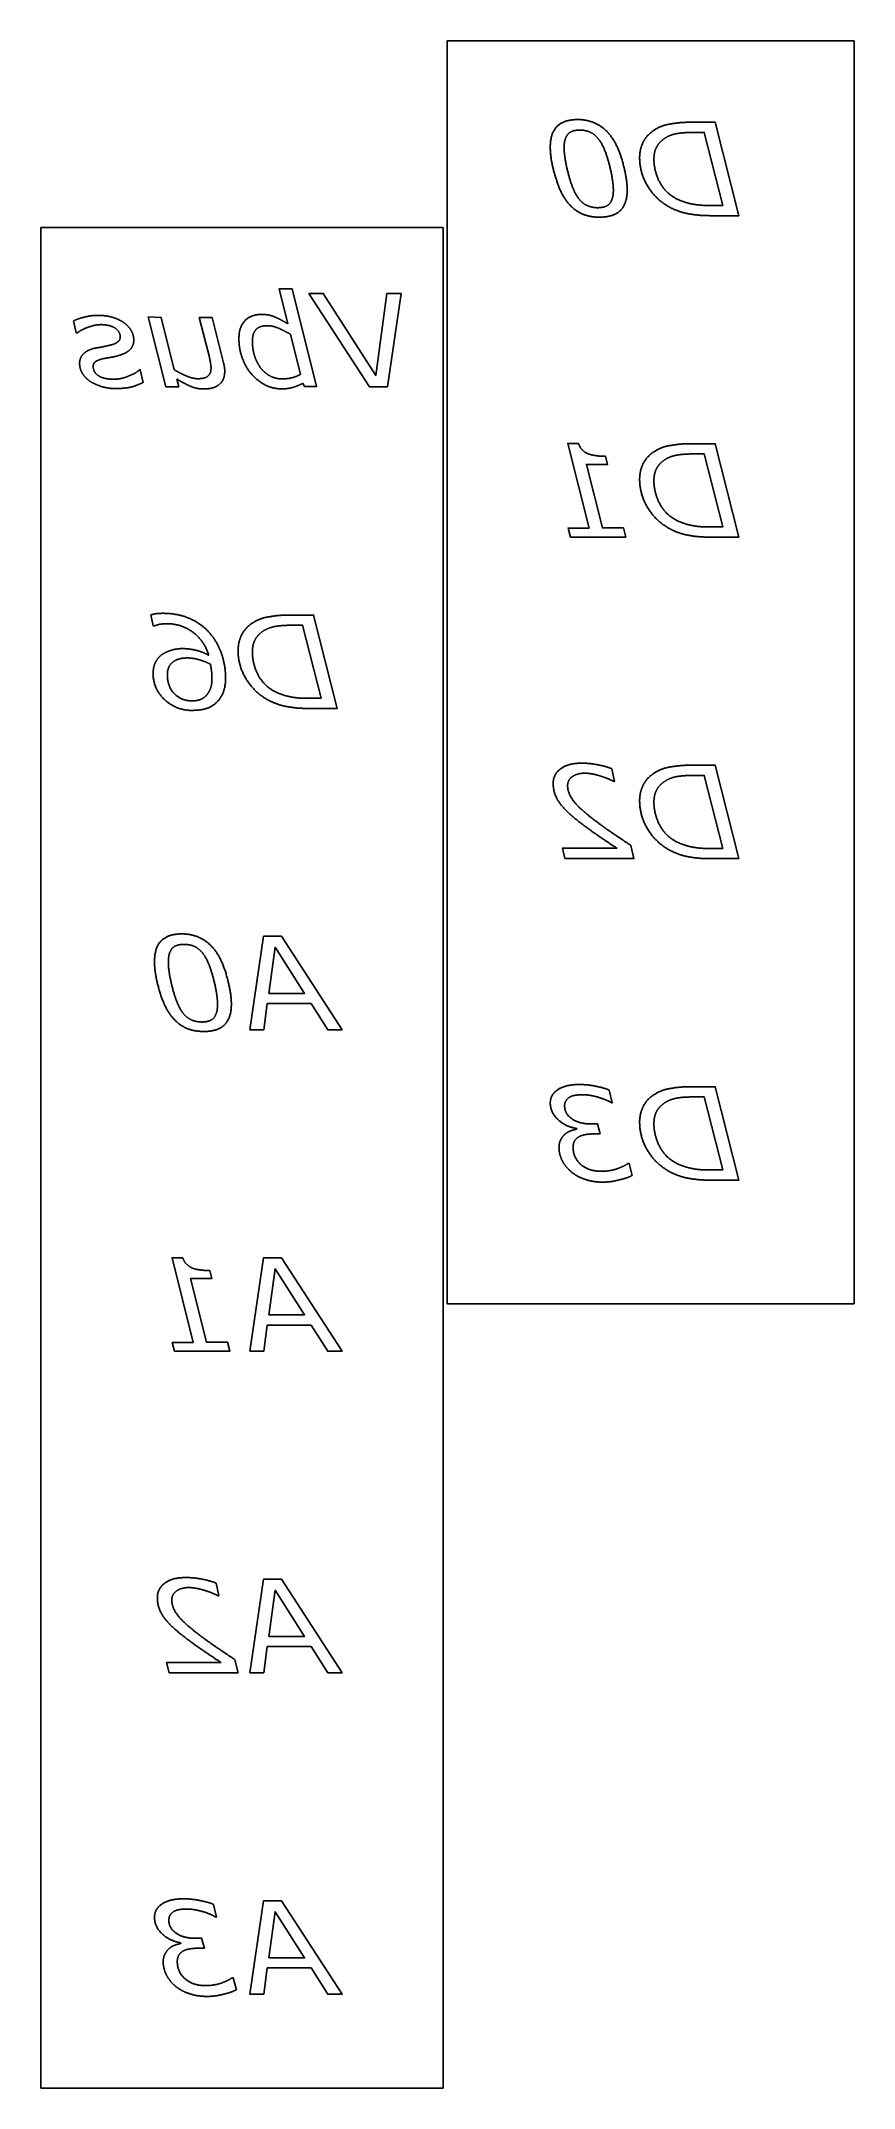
# Model space of a CAD drawing. Extents: x 0.06 to 4.03, y 0.06 to 10.05.
import ezdxf

# ---------------------------------------------------------------- set-up
doc = ezdxf.new("R2010")
doc.units = 0
doc.layers.add('CAPA_1', color=7, linetype='CONTINUOUS')

msp = doc.modelspace()

# ---------------------------------------------------------------- linework, layer by layer
at = {"layer": 'CAPA_1', "color": 7}
for points in [[(2.0464, 10.054), (4.0337, 10.054), (4.0337, 3.8893), (2.0464, 3.8893)], [(0.0615, 9.143), (2.0257, 9.143), (2.0257, 0.0605), (0.0615, 0.0605)], [(1.3697, 8.8219), (1.666, 8.3655), (1.7543, 8.3655), (1.8205, 8.8219), (1.7517, 8.8219), (1.6971, 8.421), (1.4403, 8.8219)], [(1.0828, 5.2266), (1.15, 5.2266), (1.1668, 5.3549), (1.3815, 5.3549), (1.463, 5.2266), (1.5329, 5.2266), (1.2366, 5.683), (1.149, 5.683)], [(1.1741, 5.4046), (1.2052, 5.6299), (1.3497, 5.4046)], [(1.0828, 3.6571), (1.15, 3.6571), (1.1668, 3.7855), (1.3815, 3.7855), (1.463, 3.6571), (1.5329, 3.6571), (1.2366, 4.1135), (1.149, 4.1135)], [(1.1741, 3.8352), (1.2052, 4.0604), (1.3497, 3.8352)], [(1.0828, 2.0877), (1.15, 2.0877), (1.1668, 2.216), (1.3815, 2.216), (1.463, 2.0877), (1.5329, 2.0877), (1.2366, 2.5441), (1.149, 2.5441)], [(1.1741, 2.2657), (1.2052, 2.4909), (1.3497, 2.2657)], [(1.0828, 0.5182), (1.15, 0.5182), (1.1668, 0.6466), (1.3815, 0.6466), (1.463, 0.5182), (1.5329, 0.5182), (1.2366, 0.9746), (1.149, 0.9746)], [(1.1741, 0.6962), (1.2052, 0.9215), (1.3497, 0.6962)]]:
    msp.add_lwpolyline(points, close=True, dxfattribs=at)
for points in [[(2.5829, 9.6369), (2.5808, 9.6347), (2.5787, 9.6325), (2.5768, 9.6302), (2.5749, 9.6278), (2.5731, 9.6253), (2.5713, 9.6228), (2.5696, 9.6202), (2.568, 9.6175), (2.5664, 9.6148), (2.565, 9.612), (2.5635, 9.6091), (2.5622, 9.6061), (2.5609, 9.6031), (2.5597, 9.6), (2.5586, 9.5968), (2.5575, 9.5936), (2.5565, 9.5903), (2.5556, 9.5869), (2.5547, 9.5835), (2.5539, 9.5799), (2.5532, 9.5763), (2.5526, 9.5727), (2.552, 9.5689), (2.5515, 9.5651), (2.551, 9.5612), (2.5506, 9.5573), (2.5503, 9.5533), (2.5501, 9.5492), (2.5499, 9.545), (2.5498, 9.5408), (2.5498, 9.5365)], [(2.6835, 9.6703), (2.6792, 9.6702), (2.675, 9.6701), (2.6708, 9.67), (2.6667, 9.6697), (2.6626, 9.6694), (2.6587, 9.669), (2.6548, 9.6686), (2.651, 9.668), (2.6472, 9.6675), (2.6435, 9.6668), (2.6399, 9.6661), (2.6364, 9.6653), (2.6329, 9.6644), (2.6295, 9.6635), (2.6262, 9.6624), (2.623, 9.6614), (2.6198, 9.6602), (2.6167, 9.659), (2.6137, 9.6577), (2.6107, 9.6564), (2.6078, 9.6549), (2.605, 9.6535), (2.6023, 9.6519), (2.5996, 9.6503), (2.597, 9.6486), (2.5944, 9.6468), (2.592, 9.6449), (2.5896, 9.643), (2.5873, 9.6411), (2.585, 9.639), (2.5829, 9.6369)], [(2.6173, 9.5344), (2.6173, 9.537), (2.6174, 9.5396), (2.6175, 9.5422), (2.6176, 9.5447), (2.6178, 9.5471), (2.618, 9.5495), (2.6182, 9.5519), (2.6185, 9.5543), (2.6188, 9.5566), (2.6191, 9.5588), (2.6195, 9.5611), (2.6199, 9.5632), (2.6203, 9.5654), (2.6208, 9.5675), (2.6213, 9.5696), (2.6219, 9.5716), (2.6224, 9.5736), (2.6231, 9.5755), (2.6237, 9.5774), (2.6244, 9.5793), (2.6251, 9.5811), (2.6259, 9.5829), (2.6267, 9.5846), (2.6275, 9.5863), (2.6284, 9.588), (2.6293, 9.5896), (2.6303, 9.5912), (2.6312, 9.5927), (2.6322, 9.5942), (2.6333, 9.5957), (2.6344, 9.5971)], [(2.6344, 9.5971), (2.6355, 9.5985), (2.6366, 9.5998), (2.6379, 9.6011), (2.6391, 9.6023), (2.6405, 9.6035), (2.6418, 9.6047), (2.6433, 9.6058), (2.6448, 9.6069), (2.6463, 9.6079), (2.6479, 9.6088), (2.6496, 9.6098), (2.6513, 9.6107), (2.6531, 9.6115), (2.6549, 9.6123), (2.6568, 9.613), (2.6588, 9.6137), (2.6608, 9.6144), (2.6628, 9.615), (2.6649, 9.6156), (2.6671, 9.6161), (2.6693, 9.6165), (2.6716, 9.617), (2.6739, 9.6174), (2.6763, 9.6177), (2.6787, 9.618), (2.6812, 9.6182), (2.6838, 9.6184), (2.6864, 9.6186), (2.6891, 9.6187), (2.6918, 9.6188), (2.6946, 9.6188)], [(2.7712, 9.6513), (2.7686, 9.6525), (2.7661, 9.6536), (2.7635, 9.6548), (2.761, 9.6559), (2.7584, 9.6569), (2.7558, 9.6579), (2.7531, 9.6589), (2.7505, 9.6598), (2.7478, 9.6607), (2.7451, 9.6615), (2.7424, 9.6624), (2.7396, 9.6631), (2.7369, 9.6639), (2.7341, 9.6646), (2.7313, 9.6652), (2.7284, 9.6658), (2.7256, 9.6664), (2.7227, 9.6669), (2.7198, 9.6674), (2.7169, 9.6679), (2.714, 9.6683), (2.711, 9.6687), (2.7081, 9.669), (2.7051, 9.6693), (2.7021, 9.6696), (2.699, 9.6698), (2.696, 9.6699), (2.6929, 9.6701), (2.6898, 9.6702), (2.6867, 9.6702), (2.6835, 9.6703)], [(2.6946, 9.6188), (2.6966, 9.6188), (2.6987, 9.6188), (2.7007, 9.6187), (2.7027, 9.6186), (2.7047, 9.6185), (2.7067, 9.6183), (2.7087, 9.6181), (2.7106, 9.6179), (2.7126, 9.6177), (2.7145, 9.6174), (2.7164, 9.6171), (2.7183, 9.6168), (2.7202, 9.6164), (2.7221, 9.616), (2.7239, 9.6156), (2.7257, 9.6152), (2.7276, 9.6147), (2.7294, 9.6142), (2.7312, 9.6137), (2.7329, 9.6132), (2.7347, 9.6126), (2.7364, 9.612), (2.7382, 9.6113), (2.7399, 9.6107), (2.7416, 9.61), (2.7432, 9.6093), (2.7449, 9.6085), (2.7466, 9.6077), (2.7482, 9.6069), (2.7498, 9.6061), (2.7514, 9.6052)], [(2.7514, 9.6052), (2.753, 9.6043), (2.7546, 9.6034), (2.7561, 9.6024), (2.7577, 9.6014), (2.7592, 9.6004), (2.7607, 9.5993), (2.7622, 9.5982), (2.7638, 9.597), (2.7653, 9.5958), (2.7668, 9.5946), (2.7682, 9.5933), (2.7697, 9.592), (2.7712, 9.5907), (2.7727, 9.5893), (2.7741, 9.5879), (2.7756, 9.5864), (2.777, 9.5849), (2.7784, 9.5834), (2.7798, 9.5818), (2.7812, 9.5802), (2.7827, 9.5785), (2.784, 9.5768), (2.7854, 9.5751), (2.7868, 9.5733), (2.7882, 9.5715), (2.7895, 9.5697), (2.7909, 9.5678), (2.7922, 9.5659), (2.7936, 9.5639), (2.7949, 9.5619), (2.7962, 9.5599)], [(2.8397, 9.597), (2.8378, 9.5993), (2.8358, 9.6017), (2.8338, 9.6039), (2.8318, 9.6062), (2.8298, 9.6084), (2.8277, 9.6105), (2.8257, 9.6127), (2.8236, 9.6147), (2.8215, 9.6168), (2.8194, 9.6188), (2.8173, 9.6207), (2.8152, 9.6226), (2.813, 9.6245), (2.8108, 9.6263), (2.8086, 9.6281), (2.8064, 9.6299), (2.8042, 9.6316), (2.8019, 9.6333), (2.7997, 9.6349), (2.7974, 9.6365), (2.7951, 9.638), (2.7928, 9.6395), (2.7904, 9.641), (2.7881, 9.6424), (2.7857, 9.6438), (2.7833, 9.6452), (2.7809, 9.6465), (2.7785, 9.6477), (2.7761, 9.6489), (2.7736, 9.6501), (2.7712, 9.6513)], [(2.9022, 9.4662), (2.9007, 9.4715), (2.8992, 9.4768), (2.8976, 9.482), (2.8959, 9.4871), (2.8943, 9.4921), (2.8926, 9.4971), (2.8909, 9.502), (2.8891, 9.5068), (2.8873, 9.5115), (2.8855, 9.5162), (2.8837, 9.5208), (2.8818, 9.5253), (2.8798, 9.5298), (2.8779, 9.5341), (2.8759, 9.5384), (2.8739, 9.5426), (2.8718, 9.5468), (2.8698, 9.5509), (2.8676, 9.5549), (2.8655, 9.5588), (2.8633, 9.5626), (2.8611, 9.5664), (2.8589, 9.5701), (2.8566, 9.5737), (2.8543, 9.5773), (2.8519, 9.5807), (2.8495, 9.5841), (2.8471, 9.5875), (2.8447, 9.5907), (2.8422, 9.5939), (2.8397, 9.597)], [(3.0591, 9.6199), (3.0568, 9.6185), (3.0546, 9.6171), (3.0524, 9.6156), (3.0502, 9.6141), (3.0481, 9.6126), (3.046, 9.611), (3.0439, 9.6095), (3.0419, 9.6078), (3.0399, 9.6062), (3.038, 9.6045), (3.036, 9.6028), (3.0341, 9.6011), (3.0323, 9.5994), (3.0305, 9.5976), (3.0287, 9.5958), (3.0269, 9.5939), (3.0252, 9.5921), (3.0236, 9.5902), (3.0219, 9.5882), (3.0203, 9.5863), (3.0187, 9.5843), (3.0172, 9.5823), (3.0157, 9.5803), (3.0142, 9.5782), (3.0128, 9.5761), (3.0114, 9.574), (3.01, 9.5718), (3.0087, 9.5697), (3.0074, 9.5675), (3.0061, 9.5652), (3.0049, 9.563)], [(3.141, 9.6493), (3.1381, 9.6489), (3.1353, 9.6485), (3.1324, 9.648), (3.1296, 9.6476), (3.1268, 9.647), (3.124, 9.6465), (3.1212, 9.6459), (3.1184, 9.6452), (3.1156, 9.6446), (3.1129, 9.6438), (3.1102, 9.6431), (3.1075, 9.6423), (3.1048, 9.6415), (3.1021, 9.6406), (3.0995, 9.6397), (3.0968, 9.6387), (3.0942, 9.6378), (3.0916, 9.6367), (3.089, 9.6357), (3.0864, 9.6346), (3.0838, 9.6334), (3.0813, 9.6323), (3.0788, 9.631), (3.0762, 9.6298), (3.0737, 9.6285), (3.0713, 9.6272), (3.0688, 9.6258), (3.0663, 9.6244), (3.0639, 9.623), (3.0615, 9.6215), (3.0591, 9.6199)], [(3.1106, 9.5801), (3.1123, 9.5811), (3.1141, 9.5822), (3.1159, 9.5832), (3.1176, 9.5841), (3.1194, 9.5851), (3.1212, 9.586), (3.123, 9.5869), (3.1248, 9.5878), (3.1266, 9.5886), (3.1284, 9.5895), (3.1303, 9.5903), (3.1321, 9.5911), (3.134, 9.5919), (3.1358, 9.5926), (3.1377, 9.5933), (3.1395, 9.594), (3.1414, 9.5947), (3.1433, 9.5954), (3.1452, 9.596), (3.1471, 9.5966), (3.149, 9.5972), (3.1509, 9.5978), (3.1528, 9.5983), (3.1547, 9.5988), (3.1567, 9.5993), (3.1586, 9.5998), (3.1606, 9.6002), (3.1625, 9.6007), (3.1645, 9.6011), (3.1665, 9.6015), (3.1684, 9.6018)], [(3.2397, 9.6574), (3.2362, 9.6574), (3.2327, 9.6574), (3.2293, 9.6573), (3.2259, 9.6573), (3.2224, 9.6572), (3.2191, 9.6571), (3.2157, 9.657), (3.2124, 9.6569), (3.209, 9.6567), (3.2057, 9.6566), (3.2024, 9.6564), (3.1992, 9.6562), (3.1959, 9.656), (3.1927, 9.6557), (3.1895, 9.6555), (3.1863, 9.6552), (3.1832, 9.655), (3.18, 9.6547), (3.1769, 9.6543), (3.1738, 9.654), (3.1707, 9.6537), (3.1677, 9.6533), (3.1646, 9.6529), (3.1616, 9.6525), (3.1586, 9.6521), (3.1556, 9.6517), (3.1527, 9.6512), (3.1497, 9.6508), (3.1468, 9.6503), (3.1439, 9.6498), (3.141, 9.6493)], [(3.1684, 9.6018), (3.1704, 9.6022), (3.1725, 9.6025), (3.1745, 9.6028), (3.1767, 9.6031), (3.1788, 9.6034), (3.181, 9.6037), (3.1832, 9.604), (3.1854, 9.6043), (3.1877, 9.6045), (3.19, 9.6048), (3.1923, 9.605), (3.1947, 9.6052), (3.1971, 9.6054), (3.1996, 9.6056), (3.2021, 9.6058), (3.2046, 9.606), (3.2071, 9.6061), (3.2097, 9.6063), (3.2123, 9.6064), (3.215, 9.6066), (3.2176, 9.6067), (3.2204, 9.6068), (3.2231, 9.6069), (3.2259, 9.607), (3.2287, 9.607), (3.2316, 9.6071), (3.2345, 9.6072), (3.2374, 9.6072), (3.2403, 9.6072), (3.2433, 9.6072), (3.2464, 9.6072)], [(3.336, 9.201), (3.4704, 9.201), (3.3554, 9.6574), (3.2397, 9.6574)], [(3.2464, 9.6072), (3.3015, 9.6072), (3.3918, 9.2508), (3.3226, 9.2508)], [(2.5498, 9.5365), (2.5498, 9.5335)], [(2.5498, 9.5335), (2.5498, 9.5295), (2.5499, 9.5256), (2.55, 9.5215), (2.5502, 9.5174), (2.5504, 9.5133), (2.5507, 9.5092), (2.551, 9.505), (2.5514, 9.5007), (2.5519, 9.4964), (2.5523, 9.4921), (2.5529, 9.4877), (2.5535, 9.4832), (2.5541, 9.4788), (2.5548, 9.4743), (2.5556, 9.4697), (2.5564, 9.4651), (2.5572, 9.4604), (2.5581, 9.4558), (2.5591, 9.451), (2.5601, 9.4462), (2.5611, 9.4414), (2.5622, 9.4365), (2.5634, 9.4316), (2.5646, 9.4267), (2.5659, 9.4217), (2.5672, 9.4166), (2.5685, 9.4115), (2.57, 9.4064), (2.5714, 9.4012), (2.5729, 9.396), (2.5745, 9.3907)], [(2.6173, 9.5339), (2.6173, 9.5344)], [(2.6364, 9.4112), (2.6352, 9.416), (2.634, 9.4207), (2.6329, 9.4254), (2.6318, 9.4301), (2.6307, 9.4347), (2.6297, 9.4392), (2.6287, 9.4436), (2.6278, 9.448), (2.6269, 9.4524), (2.6261, 9.4567), (2.6252, 9.4609), (2.6245, 9.4651), (2.6237, 9.4692), (2.623, 9.4733), (2.6224, 9.4773), (2.6218, 9.4813), (2.6212, 9.4852), (2.6207, 9.489), (2.6202, 9.4928), (2.6197, 9.4965), (2.6193, 9.5002), (2.6189, 9.5038), (2.6186, 9.5074), (2.6183, 9.5109), (2.618, 9.5144), (2.6178, 9.5178), (2.6176, 9.5211), (2.6175, 9.5244), (2.6174, 9.5276), (2.6173, 9.5308), (2.6173, 9.5339)], [(2.7962, 9.5599), (2.7977, 9.5574), (2.7992, 9.5549), (2.8007, 9.5523), (2.8022, 9.5496), (2.8037, 9.5468), (2.8051, 9.5439), (2.8066, 9.541), (2.808, 9.538), (2.8095, 9.5349), (2.8109, 9.5317), (2.8123, 9.5285), (2.8137, 9.5252), (2.8151, 9.5218), (2.8165, 9.5183), (2.8179, 9.5148), (2.8192, 9.5111), (2.8206, 9.5074), (2.822, 9.5037), (2.8233, 9.4998), (2.8246, 9.4959), (2.826, 9.4919), (2.8273, 9.4878), (2.8286, 9.4836), (2.8299, 9.4794), (2.8312, 9.4751), (2.8324, 9.4707), (2.8337, 9.4662), (2.835, 9.4617), (2.8362, 9.457), (2.8375, 9.4523), (2.8387, 9.4476)], [(3.0049, 9.563), (3.0037, 9.5607), (3.0026, 9.5584), (3.0015, 9.5561), (3.0004, 9.5537), (2.9994, 9.5514), (2.9984, 9.549), (2.9974, 9.5466), (2.9965, 9.5441), (2.9956, 9.5417), (2.9948, 9.5392), (2.994, 9.5367), (2.9932, 9.5341), (2.9925, 9.5316), (2.9918, 9.529), (2.9912, 9.5264), (2.9906, 9.5238), (2.99, 9.5211), (2.9895, 9.5185), (2.989, 9.5158), (2.9885, 9.513), (2.9881, 9.5103), (2.9877, 9.5075), (2.9874, 9.5047), (2.9871, 9.5019), (2.9869, 9.4991), (2.9867, 9.4962), (2.9865, 9.4933), (2.9863, 9.4904), (2.9862, 9.4875), (2.9862, 9.4845), (2.9862, 9.4815)], [(3.0561, 9.4778), (3.0561, 9.48), (3.0561, 9.4823), (3.0562, 9.4845), (3.0563, 9.4867), (3.0564, 9.4888), (3.0566, 9.491), (3.0568, 9.4931), (3.057, 9.4952), (3.0572, 9.4973), (3.0575, 9.4993), (3.0578, 9.5014), (3.0581, 9.5034), (3.0585, 9.5054), (3.0589, 9.5074), (3.0593, 9.5093), (3.0597, 9.5113), (3.0602, 9.5132), (3.0607, 9.5151), (3.0612, 9.5169), (3.0618, 9.5188), (3.0624, 9.5206), (3.063, 9.5224), (3.0636, 9.5242), (3.0643, 9.526), (3.065, 9.5277), (3.0657, 9.5295), (3.0665, 9.5312), (3.0673, 9.5328), (3.0681, 9.5345), (3.0689, 9.5362), (3.0698, 9.5378)], [(3.0698, 9.5378), (3.0707, 9.5393), (3.0716, 9.5409), (3.0725, 9.5424), (3.0735, 9.544), (3.0745, 9.5455), (3.0755, 9.547), (3.0765, 9.5485), (3.0776, 9.5499), (3.0787, 9.5514), (3.0799, 9.5529), (3.0811, 9.5543), (3.0823, 9.5557), (3.0835, 9.5571), (3.0847, 9.5585), (3.086, 9.5599), (3.0873, 9.5613), (3.0887, 9.5626), (3.0901, 9.5639), (3.0915, 9.5653), (3.0929, 9.5666), (3.0944, 9.5679), (3.0959, 9.5692), (3.0974, 9.5704), (3.0989, 9.5717), (3.1005, 9.5729), (3.1021, 9.5742), (3.1037, 9.5754), (3.1054, 9.5766), (3.1071, 9.5778), (3.1088, 9.5789), (3.1106, 9.5801)], [(2.6788, 9.2983), (2.6773, 9.3008), (2.6758, 9.3034), (2.6744, 9.306), (2.6729, 9.3088), (2.6714, 9.3116), (2.6699, 9.3145), (2.6685, 9.3174), (2.6671, 9.3205), (2.6656, 9.3236), (2.6642, 9.3268), (2.6628, 9.33), (2.6614, 9.3334), (2.66, 9.3368), (2.6586, 9.3403), (2.6572, 9.3438), (2.6558, 9.3475), (2.6545, 9.3512), (2.6531, 9.355), (2.6518, 9.3589), (2.6505, 9.3628), (2.6491, 9.3668), (2.6478, 9.3709), (2.6465, 9.3751), (2.6452, 9.3793), (2.6439, 9.3837), (2.6426, 9.3881), (2.6414, 9.3925), (2.6401, 9.3971), (2.6389, 9.4017), (2.6376, 9.4064), (2.6364, 9.4112)], [(2.8387, 9.4476), (2.8399, 9.4428), (2.8411, 9.4381), (2.8422, 9.4334), (2.8433, 9.4288), (2.8444, 9.4242), (2.8454, 9.4197), (2.8463, 9.4153), (2.8473, 9.4109), (2.8482, 9.4066), (2.849, 9.4023), (2.8498, 9.398), (2.8506, 9.3939), (2.8513, 9.3897), (2.852, 9.3857), (2.8527, 9.3816), (2.8533, 9.3777), (2.8539, 9.3738), (2.8544, 9.3699), (2.8549, 9.3661), (2.8554, 9.3623), (2.8558, 9.3586), (2.8562, 9.355), (2.8565, 9.3514), (2.8568, 9.3479), (2.8571, 9.3444), (2.8573, 9.341), (2.8574, 9.3376), (2.8576, 9.3343), (2.8577, 9.331), (2.8577, 9.3278), (2.8578, 9.3246)], [(2.9253, 9.3278), (2.9253, 9.3313), (2.9252, 9.335), (2.9251, 9.3387), (2.9249, 9.3424), (2.9247, 9.3462), (2.9245, 9.3501), (2.9241, 9.354), (2.9238, 9.358), (2.9234, 9.362), (2.9229, 9.3661), (2.9224, 9.3703), (2.9219, 9.3745), (2.9213, 9.3788), (2.9206, 9.3832), (2.9199, 9.3876), (2.9192, 9.392), (2.9184, 9.3965), (2.9175, 9.4011), (2.9167, 9.4058), (2.9157, 9.4105), (2.9147, 9.4152), (2.9137, 9.4201), (2.9126, 9.425), (2.9115, 9.4299), (2.9103, 9.4349), (2.9091, 9.44), (2.9078, 9.4451), (2.9065, 9.4503), (2.9051, 9.4555), (2.9037, 9.4608), (2.9022, 9.4662)], [(2.9862, 9.4832), (2.9862, 9.4784), (2.9864, 9.4736), (2.9866, 9.4688), (2.9869, 9.464), (2.9873, 9.4593), (2.9877, 9.4545), (2.9883, 9.4498), (2.9889, 9.4451), (2.9897, 9.4404), (2.9905, 9.4357), (2.9914, 9.4311), (2.9924, 9.4265), (2.9935, 9.4218), (2.9946, 9.4172), (2.9959, 9.4126), (2.9972, 9.4081), (2.9987, 9.4035), (3.0002, 9.399), (3.0018, 9.3945), (3.0034, 9.39), (3.0052, 9.3855), (3.0071, 9.381), (3.009, 9.3766), (3.011, 9.3721), (3.0132, 9.3677), (3.0154, 9.3633), (3.0176, 9.3589), (3.02, 9.3546), (3.0225, 9.3502), (3.025, 9.3459), (3.0277, 9.3416)], [(2.9862, 9.4815), (2.9862, 9.4832)], [(3.0561, 9.4776), (3.0561, 9.4778)], [(3.0842, 9.3645), (3.0824, 9.3679), (3.0807, 9.3714), (3.079, 9.3749), (3.0774, 9.3784), (3.0758, 9.3819), (3.0743, 9.3854), (3.0729, 9.3889), (3.0715, 9.3925), (3.0702, 9.396), (3.069, 9.3996), (3.0678, 9.4032), (3.0666, 9.4068), (3.0655, 9.4104), (3.0645, 9.414), (3.0636, 9.4177), (3.0626, 9.4213), (3.0618, 9.425), (3.061, 9.4287), (3.0603, 9.4323), (3.0596, 9.436), (3.059, 9.4398), (3.0584, 9.4435), (3.0579, 9.4472), (3.0575, 9.451), (3.0571, 9.4548), (3.0568, 9.4585), (3.0565, 9.4623), (3.0563, 9.4661), (3.0562, 9.47), (3.0561, 9.4738), (3.0561, 9.4776)], [(2.5745, 9.3907), (2.5761, 9.3855), (2.5777, 9.3803), (2.5793, 9.3752), (2.581, 9.3702), (2.5827, 9.3652), (2.5844, 9.3603), (2.5862, 9.3555), (2.5879, 9.3508), (2.5897, 9.3462), (2.5915, 9.3417), (2.5934, 9.3372), (2.5952, 9.3328), (2.5971, 9.3285), (2.599, 9.3243), (2.601, 9.3201), (2.6029, 9.316), (2.6049, 9.3121), (2.6069, 9.3081), (2.609, 9.3043), (2.611, 9.3006), (2.6131, 9.2969), (2.6152, 9.2933), (2.6174, 9.2898), (2.6195, 9.2863), (2.6217, 9.283), (2.6239, 9.2797), (2.6262, 9.2765), (2.6284, 9.2734), (2.6307, 9.2704), (2.633, 9.2674), (2.6354, 9.2645)], [(2.724, 9.2535), (2.7223, 9.2544), (2.7207, 9.2553), (2.719, 9.2563), (2.7174, 9.2573), (2.7158, 9.2584), (2.7142, 9.2594), (2.7126, 9.2605), (2.711, 9.2617), (2.7094, 9.2629), (2.7079, 9.2641), (2.7064, 9.2654), (2.7049, 9.2667), (2.7034, 9.268), (2.7019, 9.2694), (2.7004, 9.2708), (2.6989, 9.2722), (2.6975, 9.2737), (2.6961, 9.2752), (2.6947, 9.2768), (2.6933, 9.2784), (2.6919, 9.28), (2.6905, 9.2817), (2.6892, 9.2834), (2.6878, 9.2851), (2.6865, 9.2869), (2.6852, 9.2887), (2.6839, 9.2905), (2.6826, 9.2924), (2.6813, 9.2943), (2.6801, 9.2963), (2.6788, 9.2983)], [(2.8578, 9.3246), (2.8577, 9.322), (2.8577, 9.3194), (2.8576, 9.3169), (2.8575, 9.3144), (2.8573, 9.3119), (2.8571, 9.3095), (2.8569, 9.3071), (2.8567, 9.3047), (2.8564, 9.3024), (2.856, 9.3002), (2.8557, 9.2979), (2.8553, 9.2957), (2.8548, 9.2936), (2.8544, 9.2915), (2.8538, 9.2894), (2.8533, 9.2874), (2.8527, 9.2854), (2.8521, 9.2834), (2.8515, 9.2815), (2.8508, 9.2797), (2.8501, 9.2778), (2.8493, 9.276), (2.8486, 9.2743), (2.8477, 9.2726), (2.8469, 9.2709), (2.846, 9.2692), (2.8451, 9.2677), (2.8441, 9.2661), (2.8431, 9.2646), (2.8421, 9.2631), (2.841, 9.2617)], [(2.8922, 9.2268), (2.8943, 9.229), (2.8963, 9.2312), (2.8983, 9.2335), (2.9002, 9.2359), (2.902, 9.2384), (2.9038, 9.2409), (2.9055, 9.2435), (2.9071, 9.2462), (2.9086, 9.249), (2.9101, 9.2518), (2.9115, 9.2547), (2.9129, 9.2577), (2.9142, 9.2607), (2.9154, 9.2638), (2.9165, 9.267), (2.9176, 9.2702), (2.9186, 9.2736), (2.9195, 9.277), (2.9204, 9.2805), (2.9212, 9.284), (2.9219, 9.2876), (2.9225, 9.2913), (2.9231, 9.2951), (2.9236, 9.2989), (2.9241, 9.3028), (2.9245, 9.3068), (2.9248, 9.3108), (2.925, 9.315), (2.9252, 9.3192), (2.9253, 9.3234), (2.9253, 9.3278)], [(3.0277, 9.3416), (3.0304, 9.3373), (3.0331, 9.3331), (3.036, 9.3289), (3.0389, 9.3248), (3.0418, 9.3208), (3.0448, 9.3168), (3.0479, 9.3129), (3.0511, 9.3091), (3.0543, 9.3053), (3.0576, 9.3016), (3.0609, 9.298), (3.0643, 9.2944), (3.0678, 9.2909), (3.0713, 9.2874), (3.0749, 9.284), (3.0786, 9.2807), (3.0823, 9.2774), (3.0861, 9.2742), (3.0899, 9.271), (3.0938, 9.268), (3.0978, 9.2649), (3.1018, 9.262), (3.1059, 9.2591), (3.1101, 9.2562), (3.1143, 9.2535), (3.1186, 9.2508), (3.123, 9.2481), (3.1274, 9.2455), (3.1319, 9.243), (3.1364, 9.2406), (3.141, 9.2382)], [(3.1661, 9.2833), (3.1627, 9.2852), (3.1593, 9.2871), (3.1559, 9.289), (3.1526, 9.291), (3.1494, 9.2931), (3.1462, 9.2952), (3.1431, 9.2973), (3.14, 9.2995), (3.137, 9.3018), (3.134, 9.3041), (3.1311, 9.3065), (3.1283, 9.3089), (3.1255, 9.3113), (3.1227, 9.3138), (3.12, 9.3164), (3.1174, 9.319), (3.1148, 9.3217), (3.1123, 9.3244), (3.1098, 9.3272), (3.1073, 9.33), (3.105, 9.3329), (3.1026, 9.3358), (3.1004, 9.3388), (3.0982, 9.3418), (3.096, 9.3449), (3.0939, 9.348), (3.0918, 9.3512), (3.0898, 9.3545), (3.0879, 9.3577), (3.086, 9.3611), (3.0842, 9.3645)], [(2.6354, 9.2645), (2.6374, 9.2622), (2.6394, 9.2598), (2.6415, 9.2575), (2.6435, 9.2553), (2.6456, 9.2531), (2.6477, 9.2509), (2.6498, 9.2488), (2.6519, 9.2467), (2.654, 9.2446), (2.6561, 9.2426), (2.6583, 9.2406), (2.6605, 9.2387), (2.6626, 9.2368), (2.6648, 9.235), (2.667, 9.2332), (2.6693, 9.2314), (2.6715, 9.2297), (2.6737, 9.228), (2.676, 9.2264), (2.6783, 9.2248), (2.6806, 9.2233), (2.6829, 9.2217), (2.6852, 9.2203), (2.6875, 9.2188), (2.6899, 9.2175), (2.6923, 9.2161), (2.6946, 9.2148), (2.697, 9.2135), (2.6994, 9.2123), (2.7018, 9.2111), (2.7043, 9.21)], [(2.7043, 9.21), (2.7067, 9.209), (2.7092, 9.208), (2.7116, 9.207), (2.7141, 9.2061), (2.7167, 9.2052), (2.7192, 9.2043), (2.7218, 9.2035), (2.7244, 9.2027), (2.727, 9.2019), (2.7297, 9.2012), (2.7324, 9.2005), (2.7351, 9.1998), (2.7378, 9.1992), (2.7406, 9.1986), (2.7433, 9.198), (2.7461, 9.1975), (2.749, 9.197), (2.7518, 9.1966), (2.7547, 9.1961), (2.7576, 9.1958), (2.7605, 9.1954), (2.7635, 9.1951), (2.7665, 9.1948), (2.7695, 9.1945), (2.7725, 9.1943), (2.7756, 9.1941), (2.7786, 9.194), (2.7818, 9.1939), (2.7849, 9.1938), (2.788, 9.1937), (2.7912, 9.1937)], [(2.7805, 9.24), (2.7786, 9.24), (2.7766, 9.24), (2.7747, 9.2401), (2.7727, 9.2402), (2.7708, 9.2403), (2.7689, 9.2405), (2.767, 9.2406), (2.7651, 9.2409), (2.7632, 9.2411), (2.7613, 9.2414), (2.7595, 9.2417), (2.7576, 9.242), (2.7558, 9.2423), (2.7539, 9.2427), (2.7521, 9.2431), (2.7503, 9.2436), (2.7484, 9.244), (2.7466, 9.2445), (2.7448, 9.245), (2.7431, 9.2456), (2.7413, 9.2462), (2.7395, 9.2468), (2.7377, 9.2474), (2.736, 9.2481), (2.7343, 9.2488), (2.7325, 9.2495), (2.7308, 9.2502), (2.7291, 9.251), (2.7274, 9.2518), (2.7257, 9.2527), (2.724, 9.2535)], [(2.841, 9.2617), (2.8399, 9.2603), (2.8387, 9.2589), (2.8375, 9.2577), (2.8362, 9.2564), (2.8349, 9.2552), (2.8335, 9.2541), (2.832, 9.253), (2.8305, 9.2519), (2.8289, 9.2509), (2.8273, 9.2499), (2.8256, 9.249), (2.8239, 9.2481), (2.8221, 9.2473), (2.8203, 9.2465), (2.8184, 9.2457), (2.8164, 9.245), (2.8144, 9.2444), (2.8123, 9.2438), (2.8102, 9.2432), (2.808, 9.2427), (2.8058, 9.2422), (2.8035, 9.2418), (2.8012, 9.2414), (2.7988, 9.2411), (2.7964, 9.2408), (2.7939, 9.2405), (2.7913, 9.2403), (2.7887, 9.2402), (2.786, 9.24), (2.7833, 9.24), (2.7805, 9.24)], [(2.7912, 9.1937), (2.7956, 9.1937), (2.7998, 9.1938), (2.804, 9.194), (2.8082, 9.1943), (2.8122, 9.1946), (2.8162, 9.1949), (2.8201, 9.1954), (2.8239, 9.1959), (2.8277, 9.1965), (2.8314, 9.1972), (2.835, 9.1979), (2.8386, 9.1987), (2.842, 9.1995), (2.8454, 9.2005), (2.8488, 9.2015), (2.852, 9.2025), (2.8552, 9.2037), (2.8583, 9.2049), (2.8614, 9.2061), (2.8643, 9.2075), (2.8672, 9.2089), (2.8701, 9.2104), (2.8728, 9.2119), (2.8755, 9.2136), (2.8781, 9.2152), (2.8806, 9.217), (2.8831, 9.2188), (2.8855, 9.2207), (2.8878, 9.2227), (2.89, 9.2247), (2.8922, 9.2268)], [(3.141, 9.2382), (3.1439, 9.2368), (3.1467, 9.2354), (3.1496, 9.2341), (3.1524, 9.2328), (3.1553, 9.2315), (3.1582, 9.2303), (3.1611, 9.2291), (3.1639, 9.2279), (3.1668, 9.2268), (3.1697, 9.2256), (3.1726, 9.2246), (3.1755, 9.2235), (3.1784, 9.2225), (3.1813, 9.2215), (3.1842, 9.2205), (3.1871, 9.2196), (3.19, 9.2187), (3.193, 9.2178), (3.1959, 9.2169), (3.1988, 9.2161), (3.2017, 9.2153), (3.2047, 9.2146), (3.2076, 9.2139), (3.2106, 9.2132), (3.2135, 9.2125), (3.2165, 9.2119), (3.2194, 9.2113), (3.2224, 9.2107), (3.2254, 9.2101), (3.2283, 9.2096), (3.2313, 9.2091)], [(3.2373, 9.2589), (3.2349, 9.2594), (3.2325, 9.26), (3.2301, 9.2605), (3.2276, 9.2611), (3.2253, 9.2617), (3.2229, 9.2623), (3.2205, 9.263), (3.2181, 9.2636), (3.2158, 9.2643), (3.2134, 9.265), (3.2111, 9.2657), (3.2087, 9.2664), (3.2064, 9.2672), (3.2041, 9.2679), (3.2018, 9.2687), (3.1995, 9.2695), (3.1972, 9.2703), (3.1949, 9.2711), (3.1926, 9.2719), (3.1904, 9.2728), (3.1881, 9.2737), (3.1859, 9.2745), (3.1836, 9.2755), (3.1814, 9.2764), (3.1792, 9.2773), (3.177, 9.2783), (3.1748, 9.2793), (3.1726, 9.2802), (3.1704, 9.2813), (3.1683, 9.2823), (3.1661, 9.2833)], [(3.2313, 9.2091), (3.2343, 9.2086), (3.2373, 9.2081), (3.2404, 9.2076), (3.2434, 9.2072), (3.2465, 9.2067), (3.2496, 9.2063), (3.2528, 9.2059), (3.256, 9.2055), (3.2592, 9.2051), (3.2624, 9.2047), (3.2656, 9.2044), (3.2689, 9.204), (3.2722, 9.2037), (3.2755, 9.2034), (3.2789, 9.2031), (3.2823, 9.2029), (3.2857, 9.2026), (3.2891, 9.2024), (3.2925, 9.2022), (3.296, 9.202), (3.2995, 9.2018), (3.3031, 9.2017), (3.3066, 9.2015), (3.3102, 9.2014), (3.3138, 9.2013), (3.3174, 9.2012), (3.3211, 9.2011), (3.3248, 9.2011), (3.3285, 9.201), (3.3322, 9.201), (3.336, 9.201)], [(3.3226, 9.2508), (3.3195, 9.2508), (3.3165, 9.2508), (3.3134, 9.2508), (3.3104, 9.2509), (3.3074, 9.251), (3.3045, 9.2511), (3.3015, 9.2512), (3.2986, 9.2513), (3.2957, 9.2514), (3.2928, 9.2516), (3.29, 9.2518), (3.2871, 9.252), (3.2843, 9.2522), (3.2815, 9.2524), (3.2788, 9.2527), (3.276, 9.2529), (3.2733, 9.2532), (3.2706, 9.2535), (3.2679, 9.2538), (3.2652, 9.2541), (3.2626, 9.2545), (3.26, 9.2549), (3.2574, 9.2552), (3.2548, 9.2556), (3.2522, 9.256), (3.2497, 9.2565), (3.2472, 9.2569), (3.2447, 9.2574), (3.2422, 9.2579), (3.2398, 9.2584), (3.2373, 9.2589)], [(1.341, 8.3826), (1.3493, 8.3663), (1.4082, 8.3663), (1.2881, 8.8432), (1.2253, 8.8432), (1.2681, 8.6728)], [(0.2752, 8.7062), (0.273, 8.7057), (0.2709, 8.7051), (0.2688, 8.7046), (0.2668, 8.7041), (0.2647, 8.7035), (0.2627, 8.703), (0.2607, 8.7024), (0.2587, 8.7018), (0.2568, 8.7013), (0.2549, 8.7007), (0.253, 8.7001), (0.2511, 8.6995), (0.2493, 8.6989), (0.2475, 8.6983), (0.2457, 8.6977), (0.244, 8.6971), (0.2422, 8.6965), (0.2405, 8.6958), (0.2388, 8.6952), (0.2372, 8.6946), (0.2356, 8.6939), (0.234, 8.6933), (0.2324, 8.6926), (0.2308, 8.692), (0.2293, 8.6913), (0.2278, 8.6906), (0.2263, 8.69), (0.2249, 8.6893), (0.2234, 8.6886), (0.222, 8.6879), (0.2207, 8.6872)], [(0.3417, 8.7144), (0.3396, 8.7143), (0.3374, 8.7143), (0.3353, 8.7143), (0.3331, 8.7142), (0.331, 8.7141), (0.3288, 8.714), (0.3266, 8.7139), (0.3245, 8.7138), (0.3223, 8.7137), (0.3202, 8.7135), (0.318, 8.7133), (0.3159, 8.7131), (0.3137, 8.7129), (0.3116, 8.7127), (0.3094, 8.7124), (0.3073, 8.7122), (0.3052, 8.7119), (0.303, 8.7116), (0.3009, 8.7113), (0.2987, 8.711), (0.2966, 8.7106), (0.2944, 8.7103), (0.2923, 8.7099), (0.2902, 8.7095), (0.288, 8.7091), (0.2859, 8.7086), (0.2837, 8.7082), (0.2816, 8.7077), (0.2795, 8.7072), (0.2773, 8.7067), (0.2752, 8.7062)], [(0.4153, 8.7035), (0.4132, 8.7042), (0.411, 8.7049), (0.4088, 8.7055), (0.4066, 8.7061), (0.4044, 8.7067), (0.4022, 8.7073), (0.4, 8.7078), (0.3977, 8.7084), (0.3955, 8.7089), (0.3932, 8.7094), (0.3909, 8.7098), (0.3886, 8.7103), (0.3862, 8.7107), (0.3839, 8.7111), (0.3815, 8.7115), (0.3792, 8.7118), (0.3768, 8.7121), (0.3744, 8.7124), (0.372, 8.7127), (0.3695, 8.713), (0.3671, 8.7132), (0.3646, 8.7134), (0.3621, 8.7136), (0.3596, 8.7138), (0.3571, 8.7139), (0.3546, 8.7141), (0.3521, 8.7142), (0.3495, 8.7142), (0.3469, 8.7143), (0.3443, 8.7143), (0.3417, 8.7144)], [(0.4698, 8.6764), (0.4684, 8.6774), (0.467, 8.6784), (0.4656, 8.6795), (0.4641, 8.6805), (0.4626, 8.6815), (0.4611, 8.6825), (0.4596, 8.6834), (0.458, 8.6844), (0.4564, 8.6854), (0.4548, 8.6863), (0.4532, 8.6872), (0.4515, 8.6881), (0.4498, 8.6891), (0.4481, 8.69), (0.4464, 8.6908), (0.4446, 8.6917), (0.4428, 8.6926), (0.441, 8.6934), (0.4392, 8.6943), (0.4373, 8.6951), (0.4354, 8.6959), (0.4335, 8.6967), (0.4316, 8.6975), (0.4297, 8.6983), (0.4277, 8.6991), (0.4257, 8.6999), (0.4237, 8.7006), (0.4216, 8.7013), (0.4195, 8.7021), (0.4174, 8.7028), (0.4153, 8.7035)], [(0.5855, 8.7079), (0.6718, 8.3655), (0.7347, 8.3655), (0.725, 8.4035)], [(0.7126, 8.4491), (0.6484, 8.7047), (0.5855, 8.7079)], [(0.9537, 8.4824), (0.8979, 8.7047), (0.835, 8.7047), (0.8842, 8.5099)], [(1.141, 8.7189), (1.1375, 8.7189), (1.1341, 8.7188), (1.1307, 8.7186), (1.1274, 8.7184), (1.1241, 8.7181), (1.1209, 8.7178), (1.1177, 8.7174), (1.1146, 8.7169), (1.1115, 8.7163), (1.1085, 8.7157), (1.1056, 8.715), (1.1027, 8.7143), (1.0998, 8.7135), (1.097, 8.7126), (1.0943, 8.7117), (1.0916, 8.7107), (1.089, 8.7096), (1.0864, 8.7085), (1.0839, 8.7073), (1.0814, 8.7061), (1.079, 8.7047), (1.0766, 8.7034), (1.0743, 8.7019), (1.072, 8.7004), (1.0698, 8.6988), (1.0677, 8.6972), (1.0656, 8.6955), (1.0635, 8.6937), (1.0615, 8.6919), (1.0596, 8.69), (1.0577, 8.688)], [(1.2072, 8.7054), (1.2053, 8.7062), (1.2033, 8.7071), (1.2014, 8.7079), (1.1994, 8.7086), (1.1974, 8.7094), (1.1954, 8.7101), (1.1934, 8.7108), (1.1914, 8.7115), (1.1894, 8.7121), (1.1873, 8.7127), (1.1853, 8.7133), (1.1832, 8.7138), (1.1811, 8.7144), (1.179, 8.7149), (1.1768, 8.7153), (1.1747, 8.7158), (1.1726, 8.7162), (1.1704, 8.7166), (1.1682, 8.7169), (1.166, 8.7172), (1.1638, 8.7175), (1.1616, 8.7178), (1.1594, 8.718), (1.1571, 8.7182), (1.1549, 8.7184), (1.1526, 8.7186), (1.1503, 8.7187), (1.148, 8.7188), (1.1457, 8.7189), (1.1433, 8.7189), (1.141, 8.7189)], [(1.2681, 8.6728), (1.2661, 8.674), (1.2641, 8.6752), (1.2621, 8.6764), (1.2601, 8.6776), (1.2581, 8.6788), (1.2561, 8.68), (1.2541, 8.6811), (1.2521, 8.6822), (1.2501, 8.6834), (1.2482, 8.6845), (1.2462, 8.6856), (1.2442, 8.6867), (1.2422, 8.6878), (1.2403, 8.6889), (1.2383, 8.6899), (1.2363, 8.691), (1.2344, 8.692), (1.2324, 8.693), (1.2305, 8.694), (1.2285, 8.6951), (1.2266, 8.696), (1.2246, 8.697), (1.2227, 8.698), (1.2207, 8.699), (1.2188, 8.6999), (1.2169, 8.7008), (1.2149, 8.7018), (1.213, 8.7027), (1.2111, 8.7036), (1.2091, 8.7045), (1.2072, 8.7054)], [(0.2207, 8.6872), (0.2341, 8.6283), (0.2374, 8.6283)], [(0.2374, 8.6283), (0.2377, 8.6285), (0.2381, 8.6287), (0.2385, 8.6289), (0.2389, 8.6291), (0.2393, 8.6293), (0.2397, 8.6296), (0.2401, 8.6298), (0.2405, 8.6301), (0.241, 8.6304), (0.2414, 8.6306), (0.2419, 8.6309), (0.2424, 8.6312), (0.2429, 8.6316), (0.2434, 8.6319), (0.2439, 8.6322), (0.2444, 8.6326), (0.245, 8.6329), (0.2455, 8.6333), (0.2461, 8.6337), (0.2467, 8.6341), (0.2473, 8.6345), (0.2479, 8.6349), (0.2485, 8.6353), (0.2491, 8.6358), (0.2497, 8.6362), (0.2504, 8.6367), (0.251, 8.6372), (0.2517, 8.6377), (0.2524, 8.6381), (0.2531, 8.6387), (0.2538, 8.6392)], [(0.2538, 8.6392), (0.2545, 8.6395), (0.2552, 8.6399), (0.2559, 8.6403), (0.2566, 8.6406), (0.2574, 8.641), (0.2582, 8.6414), (0.2589, 8.6418), (0.2597, 8.6422), (0.2605, 8.6426), (0.2613, 8.643), (0.2621, 8.6434), (0.263, 8.6438), (0.2638, 8.6442), (0.2647, 8.6446), (0.2655, 8.6451), (0.2664, 8.6455), (0.2673, 8.6459), (0.2682, 8.6464), (0.2692, 8.6468), (0.2701, 8.6473), (0.271, 8.6478), (0.272, 8.6482), (0.273, 8.6487), (0.274, 8.6492), (0.275, 8.6497), (0.276, 8.6502), (0.277, 8.6507), (0.278, 8.6512), (0.2791, 8.6517), (0.2801, 8.6522), (0.2812, 8.6527)], [(0.2812, 8.6527), (0.2821, 8.6531), (0.2831, 8.6534), (0.284, 8.6538), (0.285, 8.6541), (0.286, 8.6545), (0.287, 8.6548), (0.288, 8.6552), (0.289, 8.6555), (0.29, 8.6559), (0.291, 8.6562), (0.292, 8.6566), (0.2931, 8.6569), (0.2941, 8.6573), (0.2952, 8.6576), (0.2963, 8.658), (0.2974, 8.6583), (0.2985, 8.6587), (0.2996, 8.659), (0.3007, 8.6594), (0.3018, 8.6597), (0.303, 8.6601), (0.3041, 8.6604), (0.3053, 8.6608), (0.3065, 8.6611), (0.3077, 8.6615), (0.3089, 8.6619), (0.3101, 8.6622), (0.3113, 8.6626), (0.3125, 8.6629), (0.3137, 8.6633), (0.315, 8.6636)], [(0.315, 8.6636), (0.3162, 8.6639), (0.3174, 8.6643), (0.3187, 8.6646), (0.3199, 8.6649), (0.3212, 8.6652), (0.3224, 8.6655), (0.3237, 8.6658), (0.3249, 8.666), (0.3262, 8.6663), (0.3275, 8.6665), (0.3287, 8.6668), (0.33, 8.667), (0.3313, 8.6672), (0.3325, 8.6674), (0.3338, 8.6676), (0.3351, 8.6678), (0.3364, 8.6679), (0.3377, 8.6681), (0.339, 8.6682), (0.3403, 8.6683), (0.3416, 8.6685), (0.3429, 8.6686), (0.3442, 8.6687), (0.3455, 8.6688), (0.3468, 8.6688), (0.3481, 8.6689), (0.3495, 8.6689), (0.3508, 8.669), (0.3521, 8.669), (0.3534, 8.669), (0.3548, 8.669)], [(0.3548, 8.669), (0.3575, 8.669), (0.3601, 8.669), (0.3627, 8.6689), (0.3653, 8.6688), (0.3679, 8.6686), (0.3704, 8.6684), (0.3729, 8.6682), (0.3753, 8.6679), (0.3777, 8.6677), (0.3801, 8.6673), (0.3825, 8.667), (0.3848, 8.6666), (0.3871, 8.6662), (0.3893, 8.6657), (0.3916, 8.6652), (0.3937, 8.6647), (0.3959, 8.6641), (0.398, 8.6635), (0.4001, 8.6629), (0.4022, 8.6623), (0.4042, 8.6616), (0.4062, 8.6608), (0.4082, 8.6601), (0.4101, 8.6593), (0.412, 8.6584), (0.4138, 8.6576), (0.4157, 8.6567), (0.4175, 8.6557), (0.4192, 8.6548), (0.421, 8.6538), (0.4227, 8.6527)], [(0.4227, 8.6527), (0.4243, 8.6517), (0.4259, 8.6506), (0.4275, 8.6495), (0.429, 8.6484), (0.4304, 8.6472), (0.4318, 8.646), (0.4331, 8.6448), (0.4344, 8.6436), (0.4356, 8.6424), (0.4368, 8.6411), (0.4379, 8.6398), (0.439, 8.6385), (0.44, 8.6371), (0.4409, 8.6358), (0.4418, 8.6344), (0.4426, 8.633), (0.4434, 8.6315), (0.4442, 8.6301), (0.4448, 8.6286), (0.4455, 8.6271), (0.446, 8.6256), (0.4466, 8.624), (0.447, 8.6225), (0.4474, 8.6209), (0.4478, 8.6192), (0.4481, 8.6176), (0.4483, 8.6159), (0.4485, 8.6143), (0.4486, 8.6125), (0.4487, 8.6108), (0.4487, 8.6091)], [(0.4487, 8.6091), (0.4487, 8.608), (0.4487, 8.607), (0.4486, 8.606), (0.4485, 8.605), (0.4484, 8.604), (0.4483, 8.6031), (0.4481, 8.6021), (0.4479, 8.6012), (0.4477, 8.6003), (0.4474, 8.5994), (0.4471, 8.5985), (0.4468, 8.5977), (0.4465, 8.5968), (0.4462, 8.596), (0.4458, 8.5952), (0.4454, 8.5944), (0.4449, 8.5936), (0.4445, 8.5929), (0.444, 8.5922), (0.4435, 8.5914), (0.4429, 8.5907), (0.4423, 8.59), (0.4418, 8.5894), (0.4411, 8.5887), (0.4405, 8.5881), (0.4398, 8.5875), (0.4391, 8.5869), (0.4384, 8.5863), (0.4376, 8.5857), (0.4368, 8.5852), (0.436, 8.5846)], [(0.5036, 8.6381), (0.5028, 8.6395), (0.5021, 8.6409), (0.5013, 8.6422), (0.5005, 8.6436), (0.4996, 8.645), (0.4988, 8.6463), (0.4979, 8.6476), (0.497, 8.649), (0.4961, 8.6503), (0.4951, 8.6516), (0.4941, 8.6528), (0.4931, 8.6541), (0.4921, 8.6554), (0.4911, 8.6566), (0.49, 8.6579), (0.4889, 8.6591), (0.4878, 8.6604), (0.4867, 8.6616), (0.4855, 8.6628), (0.4843, 8.664), (0.4831, 8.6651), (0.4819, 8.6663), (0.4806, 8.6675), (0.4794, 8.6686), (0.4781, 8.6698), (0.4768, 8.6709), (0.4754, 8.672), (0.4741, 8.6731), (0.4727, 8.6742), (0.4713, 8.6753), (0.4698, 8.6764)], [(0.515, 8.5933), (0.515, 8.5949), (0.5149, 8.5964), (0.5149, 8.598), (0.5148, 8.5995), (0.5147, 8.6011), (0.5145, 8.6026), (0.5144, 8.6041), (0.5142, 8.6056), (0.514, 8.6072), (0.5138, 8.6086), (0.5135, 8.6101), (0.5133, 8.6116), (0.513, 8.6131), (0.5126, 8.6145), (0.5123, 8.616), (0.5119, 8.6174), (0.5115, 8.6189), (0.5111, 8.6203), (0.5107, 8.6217), (0.5102, 8.6231), (0.5097, 8.6245), (0.5092, 8.6259), (0.5087, 8.6273), (0.5081, 8.6287), (0.5076, 8.6301), (0.507, 8.6314), (0.5063, 8.6328), (0.5057, 8.6341), (0.505, 8.6354), (0.5043, 8.6368), (0.5036, 8.6381)], [(1.0577, 8.688), (1.0559, 8.686), (1.0541, 8.6839), (1.0524, 8.6818), (1.0507, 8.6796), (1.0491, 8.6774), (1.0476, 8.6751), (1.0461, 8.6728), (1.0446, 8.6704), (1.0433, 8.6679), (1.042, 8.6654), (1.0407, 8.6629), (1.0396, 8.6603), (1.0384, 8.6577), (1.0374, 8.655), (1.0364, 8.6522), (1.0354, 8.6494), (1.0346, 8.6466), (1.0338, 8.6437), (1.033, 8.6407), (1.0323, 8.6377), (1.0317, 8.6346), (1.0311, 8.6315), (1.0306, 8.6283), (1.0301, 8.6251), (1.0297, 8.6219), (1.0294, 8.6185), (1.0291, 8.6152), (1.0289, 8.6117), (1.0288, 8.6083), (1.0287, 8.6047), (1.0286, 8.6012)], [(1.0286, 8.6012), (1.0286, 8.5997)], [(1.0286, 8.5997), (1.0287, 8.5964), (1.0287, 8.5932), (1.0288, 8.59), (1.0289, 8.5869), (1.0291, 8.5837), (1.0293, 8.5805), (1.0295, 8.5773), (1.0298, 8.5742), (1.0301, 8.5711), (1.0304, 8.5679), (1.0308, 8.5648), (1.0312, 8.5617), (1.0316, 8.5586), (1.0321, 8.5555), (1.0326, 8.5524), (1.0332, 8.5493), (1.0338, 8.5463), (1.0344, 8.5432), (1.035, 8.5402), (1.0357, 8.5371), (1.0365, 8.5341), (1.0372, 8.5311), (1.038, 8.5281), (1.0389, 8.5251), (1.0397, 8.5221), (1.0406, 8.5191), (1.0416, 8.5162), (1.0425, 8.5132), (1.0436, 8.5103), (1.0446, 8.5073), (1.0457, 8.5044)], [(1.0945, 8.5888), (1.0945, 8.5911), (1.0946, 8.5934), (1.0947, 8.5957), (1.0948, 8.5979), (1.095, 8.6001), (1.0952, 8.6023), (1.0954, 8.6044), (1.0957, 8.6065), (1.096, 8.6085), (1.0963, 8.6105), (1.0967, 8.6125), (1.0971, 8.6145), (1.0976, 8.6164), (1.0981, 8.6183), (1.0986, 8.6201), (1.0991, 8.6219), (1.0997, 8.6237), (1.1004, 8.6255), (1.101, 8.6272), (1.1018, 8.6288), (1.1025, 8.6305), (1.1033, 8.6321), (1.1041, 8.6337), (1.1049, 8.6352), (1.1058, 8.6367), (1.1067, 8.6382), (1.1077, 8.6396), (1.1087, 8.641), (1.1097, 8.6424), (1.1108, 8.6437), (1.1119, 8.645)], [(1.1119, 8.645), (1.113, 8.6462), (1.1142, 8.6474), (1.1155, 8.6485), (1.1167, 8.6496), (1.1181, 8.6506), (1.1194, 8.6516), (1.1208, 8.6526), (1.1223, 8.6535), (1.1237, 8.6544), (1.1253, 8.6553), (1.1269, 8.6561), (1.1285, 8.6568), (1.1301, 8.6576), (1.1318, 8.6583), (1.1336, 8.6589), (1.1354, 8.6595), (1.1372, 8.6601), (1.1391, 8.6606), (1.141, 8.6611), (1.143, 8.6616), (1.145, 8.662), (1.147, 8.6624), (1.1491, 8.6627), (1.1513, 8.663), (1.1534, 8.6633), (1.1557, 8.6635), (1.1579, 8.6637), (1.1602, 8.6638), (1.1626, 8.6639), (1.165, 8.664), (1.1674, 8.664)], [(1.1674, 8.664), (1.1692, 8.664), (1.171, 8.6639), (1.1728, 8.6639), (1.1746, 8.6638), (1.1764, 8.6636), (1.1782, 8.6635), (1.1801, 8.6633), (1.1819, 8.6631), (1.1837, 8.6628), (1.1855, 8.6626), (1.1874, 8.6623), (1.1892, 8.6619), (1.191, 8.6616), (1.1929, 8.6612), (1.1947, 8.6608), (1.1966, 8.6604), (1.1985, 8.6599), (1.2003, 8.6594), (1.2022, 8.6589), (1.2041, 8.6583), (1.2059, 8.6578), (1.2078, 8.6571), (1.2097, 8.6565), (1.2116, 8.6558), (1.2135, 8.6552), (1.2154, 8.6544), (1.2173, 8.6537), (1.2192, 8.6529), (1.2211, 8.6521), (1.223, 8.6513), (1.2249, 8.6504)], [(1.2249, 8.6504), (1.2269, 8.6495), (1.2288, 8.6487), (1.2307, 8.6478), (1.2326, 8.6469), (1.2344, 8.646), (1.2363, 8.6451), (1.2382, 8.6442), (1.24, 8.6433), (1.2419, 8.6424), (1.2437, 8.6415), (1.2456, 8.6406), (1.2474, 8.6397), (1.2492, 8.6388), (1.251, 8.6379), (1.2528, 8.637), (1.2546, 8.636), (1.2564, 8.6351), (1.2581, 8.6342), (1.2599, 8.6333), (1.2617, 8.6323), (1.2634, 8.6314), (1.2652, 8.6305), (1.2669, 8.6295), (1.2686, 8.6286), (1.2703, 8.6276), (1.272, 8.6267), (1.2737, 8.6257), (1.2754, 8.6248), (1.2771, 8.6238), (1.2788, 8.6229), (1.2805, 8.6219)], [(1.2805, 8.6219), (1.3296, 8.426)], [(0.2702, 8.5271), (0.2689, 8.5259), (0.2677, 8.5246), (0.2665, 8.5233), (0.2654, 8.522), (0.2643, 8.5207), (0.2633, 8.5194), (0.2623, 8.5181), (0.2613, 8.5167), (0.2604, 8.5153), (0.2595, 8.5139), (0.2587, 8.5125), (0.2579, 8.511), (0.2571, 8.5096), (0.2564, 8.5081), (0.2557, 8.5066), (0.2551, 8.5051), (0.2545, 8.5036), (0.2539, 8.502), (0.2534, 8.5004), (0.2529, 8.4989), (0.2525, 8.4972), (0.2521, 8.4956), (0.2518, 8.494), (0.2514, 8.4923), (0.2512, 8.4906), (0.251, 8.4889), (0.2508, 8.4872), (0.2506, 8.4855), (0.2505, 8.4837), (0.2505, 8.4819), (0.2504, 8.4801)], [(0.3284, 8.5548), (0.3259, 8.5542), (0.3234, 8.5537), (0.321, 8.5531), (0.3187, 8.5525), (0.3163, 8.5519), (0.3141, 8.5512), (0.3118, 8.5505), (0.3096, 8.5498), (0.3075, 8.5491), (0.3053, 8.5483), (0.3033, 8.5476), (0.3012, 8.5468), (0.2992, 8.5459), (0.2973, 8.5451), (0.2954, 8.5442), (0.2935, 8.5433), (0.2916, 8.5424), (0.2898, 8.5415), (0.2881, 8.5405), (0.2864, 8.5395), (0.2847, 8.5385), (0.2831, 8.5375), (0.2815, 8.5364), (0.2799, 8.5353), (0.2784, 8.5342), (0.2769, 8.5331), (0.2755, 8.5319), (0.2741, 8.5308), (0.2728, 8.5296), (0.2714, 8.5283), (0.2702, 8.5271)], [(0.3631, 8.5602), (0.362, 8.56), (0.3608, 8.5599), (0.3597, 8.5597), (0.3585, 8.5595), (0.3573, 8.5593), (0.3562, 8.5592), (0.3551, 8.559), (0.3539, 8.5588), (0.3528, 8.5586), (0.3516, 8.5585), (0.3505, 8.5583), (0.3494, 8.5581), (0.3482, 8.5579), (0.3471, 8.5578), (0.346, 8.5576), (0.3449, 8.5574), (0.3437, 8.5572), (0.3426, 8.5571), (0.3415, 8.5569), (0.3404, 8.5567), (0.3393, 8.5565), (0.3382, 8.5563), (0.3371, 8.5562), (0.336, 8.556), (0.3349, 8.5558), (0.3338, 8.5556), (0.3327, 8.5555), (0.3316, 8.5553), (0.3305, 8.5551), (0.3294, 8.5549), (0.3284, 8.5548)], [(0.3307, 8.4902), (0.3316, 8.4907), (0.3325, 8.4912), (0.3335, 8.4917), (0.3344, 8.4922), (0.3354, 8.4927), (0.3365, 8.4932), (0.3375, 8.4937), (0.3386, 8.4942), (0.3397, 8.4947), (0.3408, 8.4952), (0.3419, 8.4956), (0.3431, 8.4961), (0.3443, 8.4965), (0.3455, 8.497), (0.3468, 8.4974), (0.3481, 8.4979), (0.3494, 8.4983), (0.3507, 8.4987), (0.352, 8.4991), (0.3534, 8.4996), (0.3548, 8.5), (0.3562, 8.5004), (0.3577, 8.5008), (0.3591, 8.5012), (0.3606, 8.5016), (0.3622, 8.5019), (0.3637, 8.5023), (0.3653, 8.5027), (0.3669, 8.503), (0.3685, 8.5034), (0.3702, 8.5038)], [(0.3972, 8.5683), (0.3962, 8.5682), (0.3951, 8.568), (0.3941, 8.5678), (0.393, 8.5676), (0.3919, 8.5674), (0.3909, 8.5672), (0.3898, 8.567), (0.3887, 8.5668), (0.3876, 8.5665), (0.3865, 8.5663), (0.3855, 8.5661), (0.3844, 8.5658), (0.3833, 8.5656), (0.3822, 8.5653), (0.3811, 8.5651), (0.38, 8.5648), (0.3789, 8.5646), (0.3778, 8.5643), (0.3767, 8.564), (0.3755, 8.5637), (0.3744, 8.5634), (0.3733, 8.5631), (0.3722, 8.5628), (0.3711, 8.5625), (0.3699, 8.5622), (0.3688, 8.5619), (0.3677, 8.5616), (0.3666, 8.5612), (0.3654, 8.5609), (0.3643, 8.5605), (0.3631, 8.5602)], [(0.3702, 8.5038), (0.371, 8.5039), (0.3719, 8.5041), (0.3727, 8.5043), (0.3736, 8.5045), (0.3745, 8.5046), (0.3754, 8.5048), (0.3763, 8.505), (0.3772, 8.5052), (0.3782, 8.5053), (0.3791, 8.5055), (0.3801, 8.5057), (0.3811, 8.5059), (0.382, 8.506), (0.383, 8.5062), (0.384, 8.5064), (0.385, 8.5066), (0.3861, 8.5067), (0.3871, 8.5069), (0.3882, 8.5071), (0.3892, 8.5073), (0.3903, 8.5074), (0.3914, 8.5076), (0.3925, 8.5078), (0.3936, 8.508), (0.3947, 8.5081), (0.3958, 8.5083), (0.3969, 8.5085), (0.3981, 8.5087), (0.3992, 8.5088), (0.4004, 8.509), (0.4016, 8.5092)], [(0.436, 8.5846), (0.4352, 8.5839), (0.4343, 8.5832), (0.4335, 8.5826), (0.4325, 8.5819), (0.4316, 8.5813), (0.4306, 8.5806), (0.4296, 8.58), (0.4286, 8.5794), (0.4275, 8.5788), (0.4265, 8.5782), (0.4253, 8.5776), (0.4242, 8.577), (0.423, 8.5765), (0.4218, 8.5759), (0.4206, 8.5754), (0.4194, 8.5749), (0.4181, 8.5744), (0.4168, 8.5739), (0.4154, 8.5734), (0.4141, 8.5729), (0.4127, 8.5724), (0.4113, 8.572), (0.4098, 8.5715), (0.4083, 8.5711), (0.4068, 8.5706), (0.4053, 8.5702), (0.4038, 8.5698), (0.4022, 8.5694), (0.4006, 8.5691), (0.3989, 8.5687), (0.3972, 8.5683)], [(0.4016, 8.5092), (0.4028, 8.5094), (0.4039, 8.5095), (0.4051, 8.5097), (0.4063, 8.5099), (0.4074, 8.5101), (0.4086, 8.5103), (0.4098, 8.5105), (0.411, 8.5108), (0.4121, 8.511), (0.4133, 8.5112), (0.4145, 8.5114), (0.4157, 8.5117), (0.4169, 8.5119), (0.418, 8.5122), (0.4192, 8.5124), (0.4204, 8.5127), (0.4216, 8.513), (0.4228, 8.5132), (0.424, 8.5135), (0.4252, 8.5138), (0.4264, 8.5141), (0.4276, 8.5144), (0.4288, 8.5147), (0.43, 8.515), (0.4312, 8.5153), (0.4324, 8.5156), (0.4336, 8.516), (0.4348, 8.5163), (0.436, 8.5166), (0.4372, 8.517), (0.4384, 8.5173)], [(0.4384, 8.5173), (0.4409, 8.518), (0.4433, 8.5188), (0.4458, 8.5195), (0.4481, 8.5202), (0.4505, 8.521), (0.4528, 8.5218), (0.455, 8.5226), (0.4572, 8.5234), (0.4594, 8.5242), (0.4615, 8.5251), (0.4636, 8.5259), (0.4656, 8.5268), (0.4676, 8.5277), (0.4696, 8.5286), (0.4715, 8.5295), (0.4733, 8.5305), (0.4752, 8.5314), (0.4769, 8.5324), (0.4787, 8.5334), (0.4804, 8.5344), (0.482, 8.5354), (0.4836, 8.5364), (0.4852, 8.5375), (0.4867, 8.5385), (0.4882, 8.5396), (0.4897, 8.5407), (0.4911, 8.5418), (0.4924, 8.5429), (0.4937, 8.544), (0.495, 8.5452), (0.4962, 8.5464)], [(0.4962, 8.5464), (0.4974, 8.5476), (0.4986, 8.5488), (0.4997, 8.5501), (0.5008, 8.5514), (0.5018, 8.5527), (0.5028, 8.5541), (0.5037, 8.5554), (0.5047, 8.5568), (0.5055, 8.5581), (0.5064, 8.5595), (0.5072, 8.561), (0.5079, 8.5624), (0.5086, 8.5639), (0.5093, 8.5653), (0.51, 8.5668), (0.5106, 8.5684), (0.5111, 8.5699), (0.5117, 8.5714), (0.5122, 8.573), (0.5126, 8.5746), (0.513, 8.5762), (0.5134, 8.5778), (0.5137, 8.5795), (0.514, 8.5811), (0.5143, 8.5828), (0.5145, 8.5845), (0.5147, 8.5862), (0.5148, 8.588), (0.5149, 8.5897), (0.5149, 8.5915), (0.515, 8.5933)], [(0.8842, 8.5099), (0.8844, 8.5092), (0.8846, 8.5084), (0.8847, 8.5077), (0.8849, 8.507), (0.8851, 8.5062), (0.8853, 8.5055), (0.8855, 8.5047), (0.8857, 8.5039), (0.8859, 8.5031), (0.8861, 8.5023), (0.8863, 8.5015), (0.8864, 8.5006), (0.8866, 8.4998), (0.8868, 8.4989), (0.887, 8.4981), (0.8872, 8.4972), (0.8874, 8.4963), (0.8875, 8.4954), (0.8877, 8.4945), (0.8879, 8.4936), (0.8881, 8.4927), (0.8883, 8.4917), (0.8884, 8.4908), (0.8886, 8.4898), (0.8888, 8.4888), (0.889, 8.4878), (0.8892, 8.4868), (0.8893, 8.4858), (0.8895, 8.4848), (0.8897, 8.4838), (0.8899, 8.4827)], [(1.0457, 8.5044), (1.0468, 8.5015), (1.0479, 8.4986), (1.0491, 8.4958), (1.0503, 8.4929), (1.0515, 8.4901), (1.0527, 8.4873), (1.054, 8.4846), (1.0552, 8.4819), (1.0566, 8.4792), (1.0579, 8.4765), (1.0592, 8.4739), (1.0606, 8.4713), (1.062, 8.4687), (1.0634, 8.4661), (1.0649, 8.4636), (1.0663, 8.4611), (1.0678, 8.4586), (1.0693, 8.4562), (1.0709, 8.4537), (1.0724, 8.4513), (1.074, 8.449), (1.0756, 8.4466), (1.0773, 8.4443), (1.0789, 8.442), (1.0806, 8.4398), (1.0823, 8.4375), (1.084, 8.4353), (1.0858, 8.4332), (1.0876, 8.431), (1.0893, 8.4289), (1.0912, 8.4268)], [(1.1039, 8.5207), (1.1033, 8.5228), (1.1027, 8.5248), (1.1022, 8.5269), (1.1016, 8.529), (1.1011, 8.5311), (1.1006, 8.5332), (1.1001, 8.5354), (1.0997, 8.5375), (1.0992, 8.5396), (1.0988, 8.5418), (1.0984, 8.5439), (1.098, 8.5461), (1.0977, 8.5483), (1.0973, 8.5504), (1.097, 8.5526), (1.0967, 8.5548), (1.0964, 8.557), (1.0962, 8.5592), (1.0959, 8.5615), (1.0957, 8.5637), (1.0955, 8.5659), (1.0953, 8.5682), (1.0951, 8.5704), (1.095, 8.5727), (1.0949, 8.575), (1.0948, 8.5773), (1.0947, 8.5796), (1.0946, 8.5819), (1.0946, 8.5842), (1.0945, 8.5865), (1.0945, 8.5888)], [(1.132, 8.4621), (1.1308, 8.4638), (1.1296, 8.4656), (1.1284, 8.4674), (1.1273, 8.4691), (1.1262, 8.4709), (1.1251, 8.4727), (1.124, 8.4745), (1.1229, 8.4764), (1.1219, 8.4782), (1.1209, 8.48), (1.1199, 8.4819), (1.1189, 8.4837), (1.1179, 8.4856), (1.117, 8.4875), (1.116, 8.4893), (1.1151, 8.4912), (1.1142, 8.4931), (1.1134, 8.495), (1.1125, 8.497), (1.1117, 8.4989), (1.1109, 8.5008), (1.1101, 8.5028), (1.1093, 8.5047), (1.1086, 8.5067), (1.1079, 8.5087), (1.1071, 8.5106), (1.1065, 8.5126), (1.1058, 8.5146), (1.1051, 8.5166), (1.1045, 8.5187), (1.1039, 8.5207)], [(0.2504, 8.4801), (0.2505, 8.4786), (0.2505, 8.477), (0.2506, 8.4754), (0.2506, 8.4739), (0.2508, 8.4723), (0.2509, 8.4708), (0.2511, 8.4692), (0.2513, 8.4677), (0.2515, 8.4662), (0.2517, 8.4646), (0.252, 8.4631), (0.2523, 8.4616), (0.2526, 8.4601), (0.253, 8.4586), (0.2533, 8.4571), (0.2537, 8.4556), (0.2542, 8.4541), (0.2546, 8.4526), (0.2551, 8.4511), (0.2556, 8.4496), (0.2561, 8.4482), (0.2567, 8.4467), (0.2572, 8.4452), (0.2579, 8.4438), (0.2585, 8.4423), (0.2591, 8.4409), (0.2598, 8.4394), (0.2605, 8.438), (0.2613, 8.4366), (0.262, 8.4352), (0.2628, 8.4337)], [(0.2628, 8.4337), (0.2636, 8.4323), (0.2644, 8.431), (0.2652, 8.4296), (0.2661, 8.4282), (0.267, 8.4269), (0.2679, 8.4255), (0.2688, 8.4242), (0.2698, 8.4228), (0.2707, 8.4215), (0.2717, 8.4202), (0.2727, 8.4189), (0.2738, 8.4176), (0.2749, 8.4163), (0.2759, 8.4151), (0.277, 8.4138), (0.2782, 8.4126), (0.2793, 8.4113), (0.2805, 8.4101), (0.2817, 8.4089), (0.2829, 8.4076), (0.2842, 8.4064), (0.2855, 8.4052), (0.2868, 8.4041), (0.2881, 8.4029), (0.2894, 8.4017), (0.2908, 8.4006), (0.2922, 8.3994), (0.2936, 8.3983), (0.295, 8.3972), (0.2964, 8.396), (0.2979, 8.3949)], [(0.2979, 8.3949), (0.2995, 8.3939), (0.301, 8.3928), (0.3026, 8.3918), (0.3042, 8.3908), (0.3058, 8.3898), (0.3075, 8.3888), (0.3092, 8.3878), (0.3108, 8.3869), (0.3126, 8.3859), (0.3143, 8.385), (0.316, 8.384), (0.3178, 8.3831), (0.3196, 8.3822), (0.3214, 8.3813), (0.3233, 8.3804), (0.3251, 8.3795), (0.327, 8.3786), (0.3289, 8.3778), (0.3308, 8.3769), (0.3327, 8.3761), (0.3347, 8.3752), (0.3367, 8.3744), (0.3387, 8.3736), (0.3407, 8.3728), (0.3427, 8.372), (0.3448, 8.3712), (0.3469, 8.3705), (0.349, 8.3697), (0.3511, 8.369), (0.3533, 8.3682), (0.3554, 8.3675)], [(0.317, 8.4658), (0.317, 8.4668), (0.317, 8.4678), (0.3171, 8.4688), (0.3172, 8.4698), (0.3173, 8.4708), (0.3175, 8.4718), (0.3177, 8.4727), (0.3179, 8.4736), (0.3181, 8.4745), (0.3184, 8.4754), (0.3187, 8.4763), (0.319, 8.4771), (0.3194, 8.478), (0.3198, 8.4788), (0.3202, 8.4796), (0.3206, 8.4804), (0.3211, 8.4812), (0.3216, 8.4819), (0.3221, 8.4827), (0.3227, 8.4834), (0.3233, 8.4841), (0.3239, 8.4848), (0.3245, 8.4854), (0.3252, 8.4861), (0.3259, 8.4867), (0.3266, 8.4873), (0.3274, 8.4879), (0.3282, 8.4885), (0.329, 8.4891), (0.3298, 8.4897), (0.3307, 8.4902)], [(0.3437, 8.4188), (0.342, 8.4199), (0.3404, 8.421), (0.3388, 8.4221), (0.3373, 8.4232), (0.3358, 8.4244), (0.3344, 8.4257), (0.333, 8.4269), (0.3317, 8.4282), (0.3305, 8.4295), (0.3293, 8.4308), (0.3281, 8.4322), (0.327, 8.4336), (0.326, 8.435), (0.325, 8.4364), (0.3241, 8.4379), (0.3233, 8.4394), (0.3224, 8.441), (0.3217, 8.4426), (0.321, 8.4442), (0.3204, 8.4458), (0.3198, 8.4475), (0.3192, 8.4492), (0.3188, 8.4509), (0.3184, 8.4526), (0.318, 8.4544), (0.3177, 8.4562), (0.3174, 8.4581), (0.3172, 8.46), (0.3171, 8.4619), (0.317, 8.4638), (0.317, 8.4658)], [(0.4176, 8.4025), (0.4146, 8.4025), (0.4116, 8.4026), (0.4087, 8.4027), (0.4058, 8.4028), (0.403, 8.4029), (0.4002, 8.4031), (0.3974, 8.4034), (0.3947, 8.4036), (0.392, 8.4039), (0.3893, 8.4042), (0.3868, 8.4046), (0.3842, 8.405), (0.3817, 8.4054), (0.3792, 8.4058), (0.3768, 8.4063), (0.3744, 8.4069), (0.3721, 8.4074), (0.3698, 8.408), (0.3675, 8.4086), (0.3653, 8.4093), (0.3631, 8.41), (0.361, 8.4107), (0.3589, 8.4115), (0.3569, 8.4123), (0.3549, 8.4131), (0.3529, 8.414), (0.351, 8.4149), (0.3491, 8.4158), (0.3473, 8.4168), (0.3455, 8.4178), (0.3437, 8.4188)], [(0.4611, 8.408), (0.4598, 8.4076), (0.4585, 8.4073), (0.4571, 8.407), (0.4558, 8.4066), (0.4545, 8.4063), (0.4531, 8.4061), (0.4518, 8.4058), (0.4504, 8.4055), (0.4491, 8.4053), (0.4477, 8.405), (0.4463, 8.4048), (0.4449, 8.4046), (0.4435, 8.4044), (0.4422, 8.4042), (0.4408, 8.404), (0.4394, 8.4038), (0.4379, 8.4036), (0.4365, 8.4035), (0.4351, 8.4033), (0.4337, 8.4032), (0.4323, 8.4031), (0.4308, 8.403), (0.4294, 8.4029), (0.4279, 8.4028), (0.4265, 8.4027), (0.425, 8.4027), (0.4236, 8.4026), (0.4221, 8.4026), (0.4206, 8.4025), (0.4191, 8.4025), (0.4176, 8.4025)], [(0.4969, 8.4215), (0.4959, 8.421), (0.4949, 8.4205), (0.4938, 8.42), (0.4928, 8.4195), (0.4917, 8.419), (0.4907, 8.4185), (0.4896, 8.418), (0.4885, 8.4175), (0.4874, 8.417), (0.4863, 8.4166), (0.4852, 8.4161), (0.4841, 8.4156), (0.483, 8.4152), (0.4818, 8.4147), (0.4807, 8.4143), (0.4795, 8.4138), (0.4784, 8.4134), (0.4772, 8.413), (0.476, 8.4126), (0.4748, 8.4121), (0.4736, 8.4117), (0.4724, 8.4113), (0.4712, 8.4109), (0.47, 8.4105), (0.4687, 8.4102), (0.4675, 8.4098), (0.4662, 8.4094), (0.465, 8.409), (0.4637, 8.4087), (0.4624, 8.4083), (0.4611, 8.408)], [(0.5257, 8.4351), (0.5249, 8.4346), (0.5242, 8.4341), (0.5234, 8.4335), (0.5226, 8.433), (0.5218, 8.4325), (0.521, 8.432), (0.5202, 8.4316), (0.5194, 8.4311), (0.5186, 8.4306), (0.5177, 8.4301), (0.5168, 8.4297), (0.516, 8.4292), (0.5151, 8.4287), (0.5142, 8.4283), (0.5133, 8.4278), (0.5123, 8.4274), (0.5114, 8.427), (0.5104, 8.4266), (0.5095, 8.4261), (0.5085, 8.4257), (0.5075, 8.4253), (0.5065, 8.4249), (0.5055, 8.4245), (0.5045, 8.4241), (0.5034, 8.4237), (0.5024, 8.4233), (0.5013, 8.423), (0.5002, 8.4226), (0.4991, 8.4222), (0.498, 8.4219), (0.4969, 8.4215)], [(0.5437, 8.4487), (0.5433, 8.4483), (0.5428, 8.4479), (0.5423, 8.4476), (0.5418, 8.4472), (0.5414, 8.4468), (0.5409, 8.4465), (0.5403, 8.4461), (0.5398, 8.4457), (0.5393, 8.4453), (0.5388, 8.4449), (0.5382, 8.4445), (0.5377, 8.4441), (0.5371, 8.4436), (0.5366, 8.4432), (0.536, 8.4428), (0.5354, 8.4423), (0.5348, 8.4419), (0.5342, 8.4414), (0.5336, 8.441), (0.533, 8.4405), (0.5324, 8.4401), (0.5317, 8.4396), (0.5311, 8.4391), (0.5304, 8.4386), (0.5298, 8.4381), (0.5291, 8.4376), (0.5284, 8.4371), (0.5278, 8.4366), (0.5271, 8.4361), (0.5264, 8.4356), (0.5257, 8.4351)], [(0.5611, 8.3871), (0.5471, 8.4487), (0.5437, 8.4487)], [(0.7718, 8.4187), (0.7697, 8.4196), (0.7677, 8.4204), (0.7656, 8.4213), (0.7636, 8.4222), (0.7616, 8.4231), (0.7596, 8.424), (0.7576, 8.425), (0.7556, 8.4259), (0.7536, 8.4268), (0.7516, 8.4278), (0.7496, 8.4287), (0.7477, 8.4297), (0.7458, 8.4306), (0.7438, 8.4316), (0.7419, 8.4326), (0.74, 8.4335), (0.7381, 8.4345), (0.7362, 8.4355), (0.7343, 8.4365), (0.7325, 8.4375), (0.7306, 8.4386), (0.7288, 8.4396), (0.7269, 8.4406), (0.7251, 8.4416), (0.7233, 8.4427), (0.7215, 8.4437), (0.7197, 8.4448), (0.7179, 8.4458), (0.7161, 8.4469), (0.7144, 8.448), (0.7126, 8.4491)], [(0.725, 8.4035), (0.7273, 8.4021), (0.7296, 8.4007), (0.7319, 8.3994), (0.7341, 8.398), (0.7364, 8.3967), (0.7387, 8.3954), (0.7409, 8.3941), (0.7431, 8.3928), (0.7454, 8.3916), (0.7476, 8.3903), (0.7498, 8.3891), (0.752, 8.3879), (0.7542, 8.3867), (0.7563, 8.3856), (0.7585, 8.3844), (0.7607, 8.3833), (0.7628, 8.3822), (0.765, 8.3811), (0.7671, 8.38), (0.7692, 8.379), (0.7713, 8.3779), (0.7734, 8.3769), (0.7755, 8.3759), (0.7776, 8.3749), (0.7797, 8.3739), (0.7817, 8.373), (0.7838, 8.372), (0.7858, 8.3711), (0.7878, 8.3702), (0.7899, 8.3693), (0.7919, 8.3685)], [(0.8283, 8.4051), (0.8267, 8.4051), (0.8251, 8.4052), (0.8235, 8.4052), (0.8218, 8.4053), (0.8202, 8.4055), (0.8185, 8.4056), (0.8168, 8.4058), (0.8151, 8.406), (0.8134, 8.4062), (0.8116, 8.4065), (0.8099, 8.4068), (0.8081, 8.4071), (0.8063, 8.4075), (0.8045, 8.4079), (0.8027, 8.4083), (0.8009, 8.4087), (0.7991, 8.4092), (0.7972, 8.4097), (0.7953, 8.4102), (0.7935, 8.4108), (0.7916, 8.4113), (0.7897, 8.4119), (0.7877, 8.4126), (0.7858, 8.4132), (0.7838, 8.4139), (0.7819, 8.4146), (0.7799, 8.4154), (0.7779, 8.4162), (0.7759, 8.417), (0.7738, 8.4178), (0.7718, 8.4187)], [(0.8781, 8.4187), (0.8772, 8.4178), (0.8762, 8.417), (0.8751, 8.4162), (0.874, 8.4154), (0.8729, 8.4146), (0.8717, 8.4139), (0.8705, 8.4132), (0.8692, 8.4126), (0.8679, 8.4119), (0.8665, 8.4113), (0.8651, 8.4108), (0.8637, 8.4102), (0.8622, 8.4097), (0.8607, 8.4092), (0.8591, 8.4087), (0.8575, 8.4083), (0.8559, 8.4079), (0.8542, 8.4075), (0.8524, 8.4071), (0.8507, 8.4068), (0.8488, 8.4065), (0.847, 8.4062), (0.8451, 8.406), (0.8431, 8.4058), (0.8411, 8.4056), (0.8391, 8.4055), (0.837, 8.4053), (0.8349, 8.4052), (0.8328, 8.4052), (0.8306, 8.4051), (0.8283, 8.4051)], [(0.8925, 8.4583), (0.8925, 8.4566), (0.8925, 8.4549), (0.8924, 8.4532), (0.8923, 8.4515), (0.8922, 8.4499), (0.892, 8.4483), (0.8918, 8.4468), (0.8916, 8.4453), (0.8913, 8.4438), (0.891, 8.4423), (0.8907, 8.4409), (0.8904, 8.4395), (0.89, 8.4381), (0.8896, 8.4368), (0.8892, 8.4355), (0.8887, 8.4342), (0.8882, 8.4329), (0.8877, 8.4317), (0.8871, 8.4305), (0.8865, 8.4294), (0.8859, 8.4283), (0.8853, 8.4272), (0.8846, 8.4261), (0.8839, 8.4251), (0.8832, 8.4241), (0.8824, 8.4231), (0.8816, 8.4221), (0.8808, 8.4212), (0.8799, 8.4203), (0.8791, 8.4195), (0.8781, 8.4187)], [(0.8899, 8.4827), (0.89, 8.4817), (0.8902, 8.4807), (0.8903, 8.4796), (0.8905, 8.4787), (0.8906, 8.4777), (0.8908, 8.4767), (0.8909, 8.4758), (0.8911, 8.4749), (0.8912, 8.474), (0.8913, 8.4731), (0.8914, 8.4722), (0.8915, 8.4713), (0.8916, 8.4705), (0.8917, 8.4697), (0.8918, 8.4689), (0.8919, 8.4681), (0.892, 8.4673), (0.8921, 8.4666), (0.8921, 8.4658), (0.8922, 8.4651), (0.8922, 8.4644), (0.8923, 8.4637), (0.8923, 8.463), (0.8924, 8.4624), (0.8924, 8.4618), (0.8925, 8.4611), (0.8925, 8.4605), (0.8925, 8.4599), (0.8925, 8.4594), (0.8925, 8.4588), (0.8925, 8.4583)], [(0.9323, 8.3766), (0.934, 8.378), (0.9357, 8.3795), (0.9373, 8.381), (0.9389, 8.3826), (0.9404, 8.3842), (0.9418, 8.3858), (0.9432, 8.3875), (0.9445, 8.3893), (0.9458, 8.391), (0.947, 8.3929), (0.9481, 8.3947), (0.9492, 8.3967), (0.9503, 8.3986), (0.9513, 8.4006), (0.9522, 8.4027), (0.9531, 8.4048), (0.9539, 8.4069), (0.9546, 8.4091), (0.9554, 8.4114), (0.956, 8.4137), (0.9566, 8.416), (0.9571, 8.4184), (0.9576, 8.4208), (0.958, 8.4232), (0.9584, 8.4257), (0.9587, 8.4283), (0.959, 8.4309), (0.9592, 8.4335), (0.9593, 8.4362), (0.9594, 8.439), (0.9594, 8.4417)], [(0.9581, 8.4607), (0.958, 8.4614), (0.9579, 8.4621), (0.9577, 8.4628), (0.9576, 8.4635), (0.9575, 8.4642), (0.9574, 8.4649), (0.9573, 8.4656), (0.9571, 8.4663), (0.957, 8.467), (0.9569, 8.4677), (0.9568, 8.4684), (0.9566, 8.4691), (0.9565, 8.4698), (0.9564, 8.4705), (0.9562, 8.4712), (0.9561, 8.4719), (0.9559, 8.4726), (0.9558, 8.4733), (0.9556, 8.474), (0.9555, 8.4747), (0.9553, 8.4754), (0.9552, 8.4761), (0.955, 8.4768), (0.9549, 8.4775), (0.9547, 8.4782), (0.9546, 8.4789), (0.9544, 8.4796), (0.9542, 8.4803), (0.9541, 8.481), (0.9539, 8.4817), (0.9537, 8.4824)], [(0.9594, 8.4417), (0.9594, 8.4424), (0.9594, 8.4431), (0.9594, 8.4438), (0.9594, 8.4445), (0.9594, 8.4452), (0.9594, 8.4458), (0.9593, 8.4465), (0.9593, 8.4472), (0.9593, 8.4478), (0.9593, 8.4485), (0.9592, 8.4491), (0.9592, 8.4497), (0.9592, 8.4504), (0.9591, 8.451), (0.9591, 8.4516), (0.9591, 8.4522), (0.959, 8.4528), (0.959, 8.4534), (0.9589, 8.454), (0.9589, 8.4546), (0.9588, 8.4552), (0.9587, 8.4558), (0.9587, 8.4564), (0.9586, 8.4569), (0.9585, 8.4575), (0.9585, 8.458), (0.9584, 8.4586), (0.9583, 8.4591), (0.9582, 8.4597), (0.9582, 8.4602), (0.9581, 8.4607)], [(1.0912, 8.4268), (1.0931, 8.4246), (1.095, 8.4225), (1.097, 8.4204), (1.099, 8.4184), (1.101, 8.4163), (1.103, 8.4143), (1.105, 8.4124), (1.107, 8.4104), (1.109, 8.4085), (1.1111, 8.4066), (1.1132, 8.4048), (1.1153, 8.403), (1.1174, 8.4012), (1.1195, 8.3994), (1.1216, 8.3977), (1.1238, 8.396), (1.1259, 8.3944), (1.1281, 8.3927), (1.1303, 8.3911), (1.1325, 8.3896), (1.1347, 8.388), (1.137, 8.3865), (1.1392, 8.3851), (1.1415, 8.3836), (1.1437, 8.3822), (1.146, 8.3808), (1.1483, 8.3795), (1.1507, 8.3782), (1.153, 8.3769), (1.1554, 8.3756), (1.1577, 8.3744)], [(1.132, 8.4613), (1.132, 8.4621)], [(1.1774, 8.4205), (1.1757, 8.4216), (1.1739, 8.4227), (1.1722, 8.4238), (1.1705, 8.4249), (1.1688, 8.426), (1.1672, 8.4272), (1.1655, 8.4283), (1.1639, 8.4295), (1.1623, 8.4307), (1.1607, 8.4319), (1.1592, 8.4331), (1.1576, 8.4344), (1.1561, 8.4356), (1.1546, 8.4369), (1.1531, 8.4382), (1.1516, 8.4395), (1.1502, 8.4409), (1.1488, 8.4422), (1.1474, 8.4436), (1.146, 8.4449), (1.1446, 8.4463), (1.1432, 8.4478), (1.1419, 8.4492), (1.1406, 8.4506), (1.1393, 8.4521), (1.138, 8.4536), (1.1368, 8.4551), (1.1356, 8.4566), (1.1343, 8.4581), (1.1331, 8.4597), (1.132, 8.4613)], [(1.2397, 8.4043), (1.2374, 8.4043), (1.2352, 8.4043), (1.233, 8.4044), (1.2308, 8.4045), (1.2286, 8.4047), (1.2265, 8.4049), (1.2243, 8.4051), (1.2222, 8.4053), (1.2201, 8.4056), (1.218, 8.406), (1.2159, 8.4063), (1.2138, 8.4067), (1.2118, 8.4071), (1.2097, 8.4076), (1.2077, 8.4081), (1.2057, 8.4086), (1.2037, 8.4092), (1.2017, 8.4098), (1.1998, 8.4104), (1.1978, 8.411), (1.1959, 8.4117), (1.194, 8.4125), (1.1921, 8.4132), (1.1902, 8.414), (1.1883, 8.4149), (1.1865, 8.4157), (1.1846, 8.4166), (1.1828, 8.4175), (1.181, 8.4185), (1.1792, 8.4195), (1.1774, 8.4205)], [(1.2881, 8.4097), (1.2868, 8.4093), (1.2855, 8.409), (1.2841, 8.4087), (1.2827, 8.4084), (1.2814, 8.4081), (1.28, 8.4078), (1.2785, 8.4075), (1.2771, 8.4072), (1.2756, 8.407), (1.2742, 8.4068), (1.2727, 8.4065), (1.2712, 8.4063), (1.2697, 8.4061), (1.2681, 8.4059), (1.2666, 8.4057), (1.265, 8.4055), (1.2635, 8.4054), (1.2619, 8.4052), (1.2602, 8.4051), (1.2586, 8.4049), (1.257, 8.4048), (1.2553, 8.4047), (1.2536, 8.4046), (1.2519, 8.4045), (1.2502, 8.4045), (1.2485, 8.4044), (1.2468, 8.4044), (1.245, 8.4043), (1.2432, 8.4043), (1.2415, 8.4043), (1.2397, 8.4043)], [(1.3296, 8.426), (1.3282, 8.4253), (1.3269, 8.4246), (1.3255, 8.4239), (1.3241, 8.4233), (1.3227, 8.4226), (1.3214, 8.422), (1.32, 8.4213), (1.3187, 8.4207), (1.3173, 8.4201), (1.3159, 8.4195), (1.3146, 8.419), (1.3132, 8.4184), (1.3119, 8.4178), (1.3106, 8.4173), (1.3092, 8.4167), (1.3079, 8.4162), (1.3065, 8.4157), (1.3052, 8.4152), (1.3039, 8.4147), (1.3026, 8.4142), (1.3012, 8.4138), (1.2999, 8.4133), (1.2986, 8.4129), (1.2973, 8.4124), (1.296, 8.412), (1.2946, 8.4116), (1.2933, 8.4112), (1.292, 8.4108), (1.2907, 8.4104), (1.2894, 8.41), (1.2881, 8.4097)], [(0.3554, 8.3675), (0.3576, 8.3668), (0.3598, 8.3662), (0.3621, 8.3655), (0.3643, 8.3649), (0.3666, 8.3643), (0.3688, 8.3637), (0.3711, 8.3632), (0.3734, 8.3626), (0.3758, 8.3621), (0.3781, 8.3616), (0.3805, 8.3612), (0.3828, 8.3607), (0.3852, 8.3603), (0.3877, 8.3599), (0.3901, 8.3596), (0.3925, 8.3592), (0.395, 8.3589), (0.3975, 8.3586), (0.4, 8.3583), (0.4025, 8.358), (0.405, 8.3578), (0.4076, 8.3576), (0.4102, 8.3574), (0.4128, 8.3572), (0.4154, 8.3571), (0.418, 8.3569), (0.4206, 8.3568), (0.4233, 8.3568), (0.426, 8.3567), (0.4287, 8.3567), (0.4314, 8.3567)], [(0.4314, 8.3572), (0.434, 8.3572), (0.4367, 8.3572), (0.4394, 8.3573), (0.442, 8.3573), (0.4446, 8.3574), (0.4472, 8.3575), (0.4498, 8.3576), (0.4524, 8.3577), (0.4549, 8.3579), (0.4574, 8.3581), (0.4599, 8.3582), (0.4624, 8.3584), (0.4649, 8.3586), (0.4673, 8.3589), (0.4698, 8.3591), (0.4722, 8.3594), (0.4746, 8.3597), (0.477, 8.3599), (0.4793, 8.3603), (0.4817, 8.3606), (0.484, 8.3609), (0.4863, 8.3613), (0.4886, 8.3617), (0.4909, 8.3621), (0.4931, 8.3625), (0.4954, 8.3629), (0.4976, 8.3634), (0.4998, 8.3638), (0.502, 8.3643), (0.5041, 8.3648), (0.5063, 8.3653)], [(0.4314, 8.3567), (0.4314, 8.3572)], [(0.5063, 8.3653), (0.5084, 8.366), (0.5105, 8.3667), (0.5125, 8.3674), (0.5146, 8.3681), (0.5166, 8.3688), (0.5186, 8.3695), (0.5205, 8.3702), (0.5225, 8.3709), (0.5244, 8.3716), (0.5263, 8.3723), (0.5282, 8.373), (0.53, 8.3737), (0.5319, 8.3744), (0.5337, 8.3751), (0.5355, 8.3759), (0.5373, 8.3766), (0.539, 8.3773), (0.5407, 8.378), (0.5424, 8.3787), (0.5441, 8.3794), (0.5458, 8.3801), (0.5474, 8.3808), (0.549, 8.3815), (0.5506, 8.3822), (0.5522, 8.3829), (0.5537, 8.3836), (0.5552, 8.3843), (0.5567, 8.385), (0.5582, 8.3857), (0.5597, 8.3864), (0.5611, 8.3871)], [(0.7919, 8.3685), (0.7939, 8.3676), (0.7959, 8.3668), (0.7979, 8.366), (0.7999, 8.3652), (0.8019, 8.3644), (0.8039, 8.3637), (0.8059, 8.363), (0.808, 8.3624), (0.81, 8.3617), (0.8121, 8.3611), (0.8142, 8.3605), (0.8162, 8.36), (0.8183, 8.3595), (0.8204, 8.359), (0.8225, 8.3585), (0.8246, 8.3581), (0.8267, 8.3577), (0.8288, 8.3573), (0.831, 8.3569), (0.8331, 8.3566), (0.8352, 8.3563), (0.8374, 8.356), (0.8395, 8.3558), (0.8417, 8.3556), (0.8439, 8.3554), (0.8461, 8.3552), (0.8482, 8.3551), (0.8504, 8.355), (0.8526, 8.355), (0.8549, 8.3549), (0.8571, 8.3549)], [(0.8571, 8.3549), (0.8602, 8.3549), (0.8632, 8.355), (0.8662, 8.3551), (0.8692, 8.3553), (0.8721, 8.3555), (0.8749, 8.3557), (0.8778, 8.356), (0.8805, 8.3563), (0.8833, 8.3567), (0.886, 8.3572), (0.8886, 8.3576), (0.8912, 8.3581), (0.8938, 8.3587), (0.8963, 8.3593), (0.8987, 8.36), (0.9012, 8.3607), (0.9036, 8.3614), (0.9059, 8.3622), (0.9082, 8.3631), (0.9104, 8.3639), (0.9127, 8.3649), (0.9148, 8.3658), (0.9169, 8.3668), (0.919, 8.3679), (0.921, 8.369), (0.923, 8.3702), (0.925, 8.3714), (0.9269, 8.3726), (0.9287, 8.3739), (0.9306, 8.3752), (0.9323, 8.3766)], [(1.1577, 8.3744), (1.1601, 8.3732), (1.1625, 8.372), (1.1649, 8.3709), (1.1673, 8.3698), (1.1698, 8.3688), (1.1722, 8.3678), (1.1747, 8.3668), (1.1772, 8.3659), (1.1797, 8.365), (1.1823, 8.3641), (1.1848, 8.3633), (1.1874, 8.3625), (1.1899, 8.3618), (1.1925, 8.3611), (1.1951, 8.3605), (1.1977, 8.3599), (1.2004, 8.3593), (1.203, 8.3588), (1.2057, 8.3583), (1.2084, 8.3578), (1.2111, 8.3574), (1.2138, 8.357), (1.2165, 8.3567), (1.2193, 8.3564), (1.2221, 8.3561), (1.2248, 8.3559), (1.2276, 8.3557), (1.2304, 8.3556), (1.2333, 8.3555), (1.2361, 8.3554), (1.239, 8.3554)], [(1.239, 8.3554), (1.2409, 8.3554), (1.2428, 8.3554), (1.2447, 8.3555), (1.2466, 8.3555), (1.2485, 8.3556), (1.2504, 8.3557), (1.2522, 8.3558), (1.2541, 8.356), (1.256, 8.3561), (1.2578, 8.3563), (1.2596, 8.3564), (1.2615, 8.3566), (1.2633, 8.3568), (1.2651, 8.3571), (1.2669, 8.3573), (1.2687, 8.3576), (1.2705, 8.3579), (1.2723, 8.3582), (1.2741, 8.3585), (1.2759, 8.3588), (1.2776, 8.3591), (1.2794, 8.3595), (1.2811, 8.3599), (1.2829, 8.3603), (1.2846, 8.3607), (1.2863, 8.3611), (1.288, 8.3616), (1.2897, 8.3621), (1.2915, 8.3625), (1.2931, 8.363), (1.2948, 8.3636)], [(1.2948, 8.3636), (1.2965, 8.3641), (1.2981, 8.3646), (1.2998, 8.3652), (1.3014, 8.3657), (1.303, 8.3663), (1.3046, 8.3668), (1.3062, 8.3674), (1.3078, 8.3679), (1.3093, 8.3685), (1.3109, 8.3691), (1.3124, 8.3697), (1.314, 8.3703), (1.3155, 8.3709), (1.317, 8.3715), (1.3185, 8.3721), (1.32, 8.3727), (1.3215, 8.3733), (1.3229, 8.3739), (1.3244, 8.3746), (1.3258, 8.3752), (1.3273, 8.3758), (1.3287, 8.3765), (1.3301, 8.3771), (1.3315, 8.3778), (1.3329, 8.3785), (1.3343, 8.3791), (1.3356, 8.3798), (1.337, 8.3805), (1.3383, 8.3812), (1.3397, 8.3819), (1.341, 8.3826)], [(2.6875, 8.0894), (2.6354, 8.0894), (2.7394, 7.6759), (2.6364, 7.6759), (2.6478, 7.6323)], [(2.6478, 7.6323), (2.918, 7.6323), (2.9066, 7.6769), (2.8043, 7.6769), (2.726, 7.9871), (2.8297, 7.9871), (2.82, 8.0267)], [(2.7304, 8.0403), (2.7283, 8.0413), (2.7263, 8.0424), (2.7243, 8.0436), (2.7224, 8.0448), (2.7206, 8.046), (2.7187, 8.0472), (2.7169, 8.0485), (2.7152, 8.0498), (2.7135, 8.0511), (2.7119, 8.0525), (2.7103, 8.0539), (2.7087, 8.0554), (2.7072, 8.0568), (2.7057, 8.0584), (2.7043, 8.0599), (2.7029, 8.0615), (2.7016, 8.0631), (2.7003, 8.0648), (2.699, 8.0665), (2.6978, 8.0682), (2.6967, 8.0699), (2.6956, 8.0717), (2.6945, 8.0735), (2.6935, 8.0754), (2.6925, 8.0773), (2.6916, 8.0792), (2.6907, 8.0812), (2.6898, 8.0832), (2.689, 8.0852), (2.6883, 8.0873), (2.6875, 8.0894)], [(2.82, 8.0267), (2.8163, 8.0267), (2.8126, 8.0268), (2.809, 8.0268), (2.8055, 8.0269), (2.802, 8.0271), (2.7986, 8.0272), (2.7952, 8.0274), (2.7919, 8.0276), (2.7886, 8.0278), (2.7854, 8.0281), (2.7822, 8.0284), (2.7791, 8.0287), (2.776, 8.0291), (2.773, 8.0295), (2.7701, 8.0299), (2.7672, 8.0303), (2.7644, 8.0308), (2.7616, 8.0313), (2.7589, 8.0318), (2.7562, 8.0324), (2.7536, 8.0329), (2.751, 8.0335), (2.7485, 8.0342), (2.746, 8.0348), (2.7436, 8.0355), (2.7413, 8.0363), (2.739, 8.037), (2.7367, 8.0378), (2.7346, 8.0386), (2.7324, 8.0394), (2.7304, 8.0403)], [(3.0591, 8.0502), (3.0568, 8.0488), (3.0546, 8.0474), (3.0524, 8.0459), (3.0502, 8.0444), (3.0481, 8.0429), (3.046, 8.0413), (3.0439, 8.0397), (3.0419, 8.0381), (3.0399, 8.0365), (3.038, 8.0348), (3.036, 8.0331), (3.0341, 8.0314), (3.0323, 8.0296), (3.0305, 8.0278), (3.0287, 8.026), (3.0269, 8.0242), (3.0252, 8.0223), (3.0236, 8.0204), (3.0219, 8.0185), (3.0203, 8.0165), (3.0187, 8.0146), (3.0172, 8.0126), (3.0157, 8.0105), (3.0142, 8.0085), (3.0128, 8.0064), (3.0114, 8.0042), (3.01, 8.0021), (3.0087, 7.9999), (3.0074, 7.9977), (3.0061, 7.9955), (3.0049, 7.9932)], [(3.141, 8.0798), (3.1381, 8.0794), (3.1353, 8.079), (3.1324, 8.0786), (3.1296, 8.0781), (3.1268, 8.0776), (3.124, 8.077), (3.1212, 8.0764), (3.1184, 8.0757), (3.1156, 8.0751), (3.1129, 8.0743), (3.1102, 8.0736), (3.1075, 8.0728), (3.1048, 8.0719), (3.1021, 8.0711), (3.0995, 8.0702), (3.0968, 8.0692), (3.0942, 8.0682), (3.0916, 8.0672), (3.089, 8.0661), (3.0864, 8.065), (3.0838, 8.0638), (3.0813, 8.0627), (3.0788, 8.0614), (3.0762, 8.0602), (3.0737, 8.0589), (3.0713, 8.0575), (3.0688, 8.0561), (3.0663, 8.0547), (3.0639, 8.0532), (3.0615, 8.0517), (3.0591, 8.0502)], [(3.0698, 7.9683), (3.0707, 7.9699), (3.0716, 7.9714), (3.0725, 7.973), (3.0735, 7.9745), (3.0745, 7.976), (3.0755, 7.9775), (3.0765, 7.979), (3.0776, 7.9805), (3.0787, 7.9819), (3.0799, 7.9834), (3.0811, 7.9848), (3.0823, 7.9862), (3.0835, 7.9876), (3.0847, 7.989), (3.086, 7.9904), (3.0873, 7.9918), (3.0887, 7.9931), (3.0901, 7.9945), (3.0915, 7.9958), (3.0929, 7.9971), (3.0944, 7.9984), (3.0959, 7.9997), (3.0974, 8.001), (3.0989, 8.0022), (3.1005, 8.0035), (3.1021, 8.0047), (3.1037, 8.0059), (3.1054, 8.0071), (3.1071, 8.0083), (3.1088, 8.0095), (3.1106, 8.0106)], [(3.1106, 8.0106), (3.1123, 8.0117), (3.1141, 8.0127), (3.1159, 8.0137), (3.1176, 8.0147), (3.1194, 8.0156), (3.1212, 8.0165), (3.123, 8.0174), (3.1248, 8.0183), (3.1266, 8.0192), (3.1284, 8.02), (3.1303, 8.0208), (3.1321, 8.0216), (3.134, 8.0224), (3.1358, 8.0231), (3.1377, 8.0239), (3.1395, 8.0246), (3.1414, 8.0252), (3.1433, 8.0259), (3.1452, 8.0265), (3.1471, 8.0271), (3.149, 8.0277), (3.1509, 8.0283), (3.1528, 8.0288), (3.1547, 8.0293), (3.1567, 8.0298), (3.1586, 8.0303), (3.1606, 8.0308), (3.1625, 8.0312), (3.1645, 8.0316), (3.1665, 8.032), (3.1684, 8.0323)], [(3.2397, 8.0879), (3.2362, 8.0879), (3.2327, 8.0879), (3.2293, 8.0879), (3.2259, 8.0878), (3.2224, 8.0877), (3.2191, 8.0876), (3.2157, 8.0875), (3.2124, 8.0874), (3.209, 8.0872), (3.2057, 8.0871), (3.2024, 8.0869), (3.1992, 8.0867), (3.1959, 8.0865), (3.1927, 8.0863), (3.1895, 8.086), (3.1863, 8.0858), (3.1832, 8.0855), (3.18, 8.0852), (3.1769, 8.0849), (3.1738, 8.0845), (3.1707, 8.0842), (3.1677, 8.0838), (3.1646, 8.0834), (3.1616, 8.0831), (3.1586, 8.0826), (3.1556, 8.0822), (3.1527, 8.0818), (3.1497, 8.0813), (3.1468, 8.0808), (3.1439, 8.0803), (3.141, 8.0798)], [(3.1684, 8.0323), (3.1704, 8.0327), (3.1725, 8.033), (3.1745, 8.0333), (3.1767, 8.0337), (3.1788, 8.034), (3.181, 8.0342), (3.1832, 8.0345), (3.1854, 8.0348), (3.1877, 8.035), (3.19, 8.0353), (3.1923, 8.0355), (3.1947, 8.0357), (3.1971, 8.0359), (3.1996, 8.0361), (3.2021, 8.0363), (3.2046, 8.0365), (3.2071, 8.0367), (3.2097, 8.0368), (3.2123, 8.037), (3.215, 8.0371), (3.2176, 8.0372), (3.2204, 8.0373), (3.2231, 8.0374), (3.2259, 8.0375), (3.2287, 8.0376), (3.2316, 8.0376), (3.2345, 8.0377), (3.2374, 8.0377), (3.2403, 8.0378), (3.2433, 8.0378), (3.2464, 8.0378)], [(3.336, 7.6315), (3.4704, 7.6315), (3.3554, 8.0879), (3.2397, 8.0879)], [(3.2464, 8.0378), (3.3015, 8.0378), (3.3918, 7.6813), (3.3226, 7.6813)], [(3.0049, 7.9932), (3.0037, 7.9909), (3.0026, 7.9887), (3.0015, 7.9863), (3.0004, 7.984), (2.9994, 7.9816), (2.9984, 7.9792), (2.9974, 7.9768), (2.9965, 7.9744), (2.9956, 7.9719), (2.9948, 7.9694), (2.994, 7.9669), (2.9932, 7.9644), (2.9925, 7.9618), (2.9918, 7.9592), (2.9912, 7.9566), (2.9906, 7.954), (2.99, 7.9513), (2.9895, 7.9486), (2.989, 7.9459), (2.9885, 7.9432), (2.9881, 7.9404), (2.9877, 7.9376), (2.9874, 7.9348), (2.9871, 7.932), (2.9869, 7.9292), (2.9867, 7.9263), (2.9865, 7.9234), (2.9863, 7.9205), (2.9862, 7.9175), (2.9862, 7.9145), (2.9862, 7.9115)], [(2.9862, 7.9138), (2.9862, 7.9089), (2.9864, 7.9041), (2.9866, 7.8993), (2.9869, 7.8946), (2.9873, 7.8898), (2.9877, 7.8851), (2.9883, 7.8803), (2.9889, 7.8756), (2.9897, 7.8709), (2.9905, 7.8663), (2.9914, 7.8616), (2.9924, 7.857), (2.9935, 7.8524), (2.9946, 7.8478), (2.9959, 7.8432), (2.9972, 7.8386), (2.9987, 7.834), (3.0002, 7.8295), (3.0018, 7.825), (3.0034, 7.8205), (3.0052, 7.816), (3.0071, 7.8115), (3.009, 7.8071), (3.011, 7.8027), (3.0132, 7.7982), (3.0154, 7.7938), (3.0176, 7.7895), (3.02, 7.7851), (3.0225, 7.7807), (3.025, 7.7764), (3.0277, 7.7721)], [(2.9862, 7.9115), (2.9862, 7.9138)], [(3.0561, 7.9083), (3.0561, 7.9106), (3.0561, 7.9128), (3.0562, 7.915), (3.0563, 7.9172), (3.0564, 7.9194), (3.0566, 7.9215), (3.0568, 7.9236), (3.057, 7.9257), (3.0572, 7.9278), (3.0575, 7.9299), (3.0578, 7.9319), (3.0581, 7.9339), (3.0585, 7.9359), (3.0589, 7.9379), (3.0593, 7.9399), (3.0597, 7.9418), (3.0602, 7.9437), (3.0607, 7.9456), (3.0612, 7.9475), (3.0618, 7.9493), (3.0624, 7.9511), (3.063, 7.953), (3.0636, 7.9547), (3.0643, 7.9565), (3.065, 7.9583), (3.0657, 7.96), (3.0665, 7.9617), (3.0673, 7.9634), (3.0681, 7.965), (3.0689, 7.9667), (3.0698, 7.9683)], [(3.0561, 7.9082), (3.0561, 7.9083)], [(3.0842, 7.795), (3.0824, 7.7984), (3.0807, 7.8019), (3.079, 7.8054), (3.0774, 7.8088), (3.0758, 7.8123), (3.0743, 7.8158), (3.0729, 7.8194), (3.0715, 7.8229), (3.0702, 7.8265), (3.069, 7.83), (3.0678, 7.8336), (3.0666, 7.8372), (3.0655, 7.8408), (3.0645, 7.8444), (3.0636, 7.8481), (3.0626, 7.8517), (3.0618, 7.8554), (3.061, 7.8591), (3.0603, 7.8627), (3.0596, 7.8665), (3.059, 7.8702), (3.0584, 7.8739), (3.0579, 7.8777), (3.0575, 7.8814), (3.0571, 7.8852), (3.0568, 7.889), (3.0565, 7.8928), (3.0563, 7.8966), (3.0562, 7.9005), (3.0561, 7.9043), (3.0561, 7.9082)], [(3.1661, 7.7138), (3.1627, 7.7157), (3.1593, 7.7176), (3.1559, 7.7195), (3.1526, 7.7215), (3.1494, 7.7236), (3.1462, 7.7257), (3.1431, 7.7279), (3.14, 7.7301), (3.137, 7.7323), (3.134, 7.7346), (3.1311, 7.737), (3.1283, 7.7394), (3.1255, 7.7419), (3.1227, 7.7444), (3.12, 7.7469), (3.1174, 7.7496), (3.1148, 7.7522), (3.1123, 7.755), (3.1098, 7.7577), (3.1073, 7.7605), (3.105, 7.7634), (3.1026, 7.7663), (3.1004, 7.7693), (3.0982, 7.7724), (3.096, 7.7754), (3.0939, 7.7786), (3.0918, 7.7817), (3.0898, 7.785), (3.0879, 7.7883), (3.086, 7.7916), (3.0842, 7.795)], [(3.0277, 7.7721), (3.0304, 7.7678), (3.0331, 7.7636), (3.036, 7.7594), (3.0389, 7.7554), (3.0418, 7.7513), (3.0448, 7.7474), (3.0479, 7.7435), (3.0511, 7.7396), (3.0543, 7.7359), (3.0576, 7.7322), (3.0609, 7.7285), (3.0643, 7.7249), (3.0678, 7.7214), (3.0713, 7.7179), (3.0749, 7.7145), (3.0786, 7.7112), (3.0823, 7.7079), (3.0861, 7.7047), (3.0899, 7.7016), (3.0938, 7.6985), (3.0978, 7.6955), (3.1018, 7.6925), (3.1059, 7.6896), (3.1101, 7.6868), (3.1143, 7.684), (3.1186, 7.6813), (3.123, 7.6786), (3.1274, 7.6761), (3.1319, 7.6735), (3.1364, 7.6711), (3.141, 7.6687)], [(3.2373, 7.6894), (3.2349, 7.69), (3.2325, 7.6905), (3.2301, 7.6911), (3.2276, 7.6917), (3.2253, 7.6923), (3.2229, 7.6929), (3.2205, 7.6935), (3.2181, 7.6942), (3.2158, 7.6948), (3.2134, 7.6955), (3.2111, 7.6962), (3.2087, 7.6969), (3.2064, 7.6977), (3.2041, 7.6984), (3.2018, 7.6992), (3.1995, 7.7), (3.1972, 7.7008), (3.1949, 7.7016), (3.1926, 7.7025), (3.1904, 7.7033), (3.1881, 7.7042), (3.1859, 7.7051), (3.1836, 7.706), (3.1814, 7.7069), (3.1792, 7.7078), (3.177, 7.7088), (3.1748, 7.7098), (3.1726, 7.7108), (3.1704, 7.7118), (3.1683, 7.7128), (3.1661, 7.7138)], [(3.141, 7.6687), (3.1439, 7.6673), (3.1467, 7.6659), (3.1496, 7.6646), (3.1524, 7.6633), (3.1553, 7.6621), (3.1582, 7.6608), (3.1611, 7.6596), (3.1639, 7.6584), (3.1668, 7.6573), (3.1697, 7.6562), (3.1726, 7.6551), (3.1755, 7.654), (3.1784, 7.653), (3.1813, 7.652), (3.1842, 7.651), (3.1871, 7.6501), (3.19, 7.6492), (3.193, 7.6483), (3.1959, 7.6475), (3.1988, 7.6467), (3.2017, 7.6459), (3.2047, 7.6451), (3.2076, 7.6444), (3.2106, 7.6437), (3.2135, 7.643), (3.2165, 7.6424), (3.2194, 7.6418), (3.2224, 7.6412), (3.2254, 7.6407), (3.2283, 7.6401), (3.2313, 7.6396)], [(3.2313, 7.6396), (3.2343, 7.6391), (3.2373, 7.6386), (3.2404, 7.6382), (3.2434, 7.6377), (3.2465, 7.6372), (3.2496, 7.6368), (3.2528, 7.6364), (3.256, 7.636), (3.2592, 7.6356), (3.2624, 7.6352), (3.2656, 7.6349), (3.2689, 7.6346), (3.2722, 7.6343), (3.2755, 7.634), (3.2789, 7.6337), (3.2823, 7.6334), (3.2857, 7.6332), (3.2891, 7.6329), (3.2925, 7.6327), (3.296, 7.6325), (3.2995, 7.6324), (3.3031, 7.6322), (3.3066, 7.6321), (3.3102, 7.6319), (3.3138, 7.6318), (3.3174, 7.6317), (3.3211, 7.6316), (3.3248, 7.6316), (3.3285, 7.6315), (3.3322, 7.6315), (3.336, 7.6315)], [(3.3226, 7.6813), (3.3195, 7.6813), (3.3165, 7.6813), (3.3134, 7.6814), (3.3104, 7.6814), (3.3074, 7.6815), (3.3045, 7.6816), (3.3015, 7.6817), (3.2986, 7.6818), (3.2957, 7.682), (3.2928, 7.6821), (3.29, 7.6823), (3.2871, 7.6825), (3.2843, 7.6827), (3.2815, 7.6829), (3.2788, 7.6832), (3.276, 7.6834), (3.2733, 7.6837), (3.2706, 7.684), (3.2679, 7.6843), (3.2652, 7.6847), (3.2626, 7.685), (3.26, 7.6854), (3.2574, 7.6858), (3.2548, 7.6862), (3.2522, 7.6866), (3.2497, 7.687), (3.2472, 7.6875), (3.2447, 7.6879), (3.2422, 7.6884), (3.2398, 7.6889), (3.2373, 7.6894)], [(0.6223, 7.2577), (0.6214, 7.2575), (0.6205, 7.2574), (0.6196, 7.2572), (0.6188, 7.2571), (0.6179, 7.2569), (0.6171, 7.2568), (0.6162, 7.2566), (0.6154, 7.2565), (0.6146, 7.2563), (0.6137, 7.2562), (0.6129, 7.256), (0.6121, 7.2558), (0.6114, 7.2557), (0.6106, 7.2555), (0.6098, 7.2553), (0.6091, 7.2552), (0.6083, 7.255), (0.6076, 7.2548), (0.6069, 7.2546), (0.6061, 7.2544), (0.6054, 7.2542), (0.6047, 7.2541), (0.604, 7.2539), (0.6034, 7.2537), (0.6027, 7.2535), (0.602, 7.2533), (0.6014, 7.2531), (0.6008, 7.2529), (0.6001, 7.2527), (0.5995, 7.2525), (0.5989, 7.2522)], [(0.5989, 7.2522), (0.6106, 7.198), (0.614, 7.198)], [(0.614, 7.198), (0.6145, 7.1981), (0.615, 7.1983), (0.6155, 7.1985), (0.6161, 7.1987), (0.6167, 7.1989), (0.6173, 7.1991), (0.618, 7.1993), (0.6187, 7.1995), (0.6194, 7.1998), (0.6201, 7.2), (0.6208, 7.2002), (0.6216, 7.2005), (0.6223, 7.2007), (0.6232, 7.201), (0.624, 7.2012), (0.6248, 7.2015), (0.6257, 7.2018), (0.6266, 7.202), (0.6275, 7.2023), (0.6285, 7.2026), (0.6294, 7.2029), (0.6304, 7.2032), (0.6314, 7.2035), (0.6325, 7.2038), (0.6335, 7.2041), (0.6346, 7.2044), (0.6357, 7.2048), (0.6369, 7.2051), (0.638, 7.2054), (0.6392, 7.2058), (0.6404, 7.2061)], [(0.6574, 7.2598), (0.6561, 7.2598), (0.6547, 7.2598), (0.6534, 7.2598), (0.6521, 7.2598), (0.6508, 7.2598), (0.6495, 7.2597), (0.6483, 7.2597), (0.647, 7.2597), (0.6458, 7.2596), (0.6446, 7.2596), (0.6434, 7.2595), (0.6422, 7.2595), (0.641, 7.2594), (0.6398, 7.2594), (0.6387, 7.2593), (0.6376, 7.2592), (0.6364, 7.2592), (0.6353, 7.2591), (0.6342, 7.259), (0.6332, 7.2589), (0.6321, 7.2588), (0.6311, 7.2587), (0.63, 7.2586), (0.629, 7.2585), (0.628, 7.2584), (0.627, 7.2583), (0.6261, 7.2582), (0.6251, 7.2581), (0.6242, 7.2579), (0.6232, 7.2578), (0.6223, 7.2577)], [(0.6404, 7.2061), (0.6416, 7.2063), (0.6428, 7.2064), (0.6439, 7.2066), (0.6451, 7.2068), (0.6463, 7.2069), (0.6475, 7.2071), (0.6487, 7.2072), (0.65, 7.2073), (0.6512, 7.2075), (0.6524, 7.2076), (0.6536, 7.2077), (0.6548, 7.2078), (0.656, 7.2079), (0.6573, 7.208), (0.6585, 7.2081), (0.6597, 7.2082), (0.6609, 7.2083), (0.6622, 7.2083), (0.6634, 7.2084), (0.6647, 7.2085), (0.6659, 7.2085), (0.6672, 7.2086), (0.6684, 7.2086), (0.6697, 7.2087), (0.6709, 7.2087), (0.6722, 7.2087), (0.6734, 7.2088), (0.6747, 7.2088), (0.676, 7.2088), (0.6772, 7.2088), (0.6785, 7.2088)], [(0.7869, 7.2354), (0.7831, 7.2369), (0.7793, 7.2384), (0.7755, 7.2399), (0.7717, 7.2413), (0.7678, 7.2426), (0.7639, 7.2439), (0.76, 7.2452), (0.7561, 7.2464), (0.7521, 7.2475), (0.7481, 7.2486), (0.7441, 7.2496), (0.74, 7.2506), (0.7359, 7.2516), (0.7318, 7.2525), (0.7277, 7.2533), (0.7235, 7.2541), (0.7193, 7.2548), (0.715, 7.2555), (0.7108, 7.2562), (0.7065, 7.2567), (0.7022, 7.2573), (0.6978, 7.2578), (0.6935, 7.2582), (0.6891, 7.2586), (0.6846, 7.2589), (0.6802, 7.2592), (0.6757, 7.2594), (0.6712, 7.2596), (0.6666, 7.2597), (0.662, 7.2598), (0.6574, 7.2598)], [(0.6785, 7.2088), (0.6831, 7.2088), (0.6877, 7.2086), (0.6922, 7.2084), (0.6967, 7.2081), (0.7012, 7.2077), (0.7056, 7.2072), (0.71, 7.2066), (0.7144, 7.206), (0.7187, 7.2052), (0.723, 7.2044), (0.7273, 7.2034), (0.7315, 7.2024), (0.7358, 7.2013), (0.7399, 7.2001), (0.7441, 7.1988), (0.7482, 7.1974), (0.7523, 7.1959), (0.7563, 7.1944), (0.7603, 7.1927), (0.7643, 7.191), (0.7682, 7.1891), (0.7722, 7.1872), (0.776, 7.1852), (0.7799, 7.1831), (0.7837, 7.1809), (0.7875, 7.1787), (0.7912, 7.1763), (0.795, 7.1738), (0.7986, 7.1713), (0.8023, 7.1687), (0.8059, 7.1659)], [(0.8832, 7.1667), (0.8806, 7.1695), (0.8781, 7.1722), (0.8755, 7.1749), (0.8728, 7.1776), (0.8702, 7.1802), (0.8674, 7.1828), (0.8647, 7.1853), (0.8619, 7.1878), (0.8591, 7.1903), (0.8562, 7.1927), (0.8533, 7.1951), (0.8503, 7.1975), (0.8473, 7.1998), (0.8443, 7.2021), (0.8412, 7.2044), (0.8381, 7.2066), (0.835, 7.2087), (0.8318, 7.2109), (0.8286, 7.213), (0.8253, 7.2151), (0.822, 7.2171), (0.8187, 7.2191), (0.8153, 7.221), (0.8119, 7.223), (0.8084, 7.2249), (0.8049, 7.2267), (0.8014, 7.2285), (0.7978, 7.2303), (0.7942, 7.232), (0.7905, 7.2337), (0.7869, 7.2354)], [(1.0975, 7.2141), (1.0953, 7.2127), (1.093, 7.2113), (1.0908, 7.2098), (1.0887, 7.2083), (1.0865, 7.2068), (1.0844, 7.2052), (1.0824, 7.2036), (1.0803, 7.202), (1.0784, 7.2004), (1.0764, 7.1987), (1.0745, 7.197), (1.0726, 7.1953), (1.0707, 7.1935), (1.0689, 7.1918), (1.0671, 7.19), (1.0654, 7.1881), (1.0637, 7.1862), (1.062, 7.1844), (1.0604, 7.1824), (1.0587, 7.1805), (1.0572, 7.1785), (1.0556, 7.1765), (1.0541, 7.1745), (1.0527, 7.1724), (1.0512, 7.1703), (1.0498, 7.1682), (1.0485, 7.166), (1.0471, 7.1638), (1.0458, 7.1616), (1.0446, 7.1594), (1.0433, 7.1571)], [(1.1795, 7.2434), (1.1766, 7.2431), (1.1737, 7.2427), (1.1709, 7.2422), (1.168, 7.2417), (1.1652, 7.2412), (1.1624, 7.2407), (1.1596, 7.2401), (1.1568, 7.2394), (1.1541, 7.2387), (1.1513, 7.238), (1.1486, 7.2373), (1.1459, 7.2365), (1.1432, 7.2357), (1.1406, 7.2348), (1.1379, 7.2339), (1.1353, 7.2329), (1.1326, 7.2319), (1.13, 7.2309), (1.1274, 7.2299), (1.1248, 7.2288), (1.1223, 7.2276), (1.1197, 7.2265), (1.1172, 7.2252), (1.1147, 7.224), (1.1122, 7.2227), (1.1097, 7.2214), (1.1072, 7.22), (1.1048, 7.2186), (1.1023, 7.2171), (1.0999, 7.2157), (1.0975, 7.2141)], [(1.149, 7.1743), (1.1508, 7.1753), (1.1525, 7.1764), (1.1543, 7.1773), (1.1561, 7.1783), (1.1579, 7.1793), (1.1597, 7.1802), (1.1614, 7.1811), (1.1633, 7.182), (1.1651, 7.1828), (1.1669, 7.1837), (1.1687, 7.1845), (1.1705, 7.1853), (1.1724, 7.186), (1.1742, 7.1868), (1.1761, 7.1875), (1.178, 7.1882), (1.1798, 7.1889), (1.1817, 7.1895), (1.1836, 7.1902), (1.1855, 7.1908), (1.1874, 7.1914), (1.1893, 7.1919), (1.1912, 7.1925), (1.1932, 7.193), (1.1951, 7.1935), (1.1971, 7.194), (1.199, 7.1944), (1.201, 7.1949), (1.2029, 7.1953), (1.2049, 7.1956), (1.2069, 7.196)], [(1.2781, 7.2516), (1.2746, 7.2516), (1.2712, 7.2516), (1.2677, 7.2515), (1.2643, 7.2515), (1.2609, 7.2514), (1.2575, 7.2513), (1.2541, 7.2512), (1.2508, 7.251), (1.2475, 7.2509), (1.2442, 7.2507), (1.2409, 7.2506), (1.2376, 7.2504), (1.2344, 7.2502), (1.2312, 7.2499), (1.228, 7.2497), (1.2248, 7.2494), (1.2216, 7.2491), (1.2185, 7.2488), (1.2153, 7.2485), (1.2122, 7.2482), (1.2092, 7.2479), (1.2061, 7.2475), (1.2031, 7.2471), (1.2, 7.2467), (1.197, 7.2463), (1.1941, 7.2459), (1.1911, 7.2454), (1.1882, 7.2449), (1.1852, 7.2445), (1.1823, 7.244), (1.1795, 7.2434)], [(1.2069, 7.196), (1.2089, 7.1964), (1.2109, 7.1967), (1.213, 7.197), (1.2151, 7.1973), (1.2172, 7.1976), (1.2194, 7.1979), (1.2216, 7.1982), (1.2239, 7.1985), (1.2261, 7.1987), (1.2284, 7.1989), (1.2308, 7.1992), (1.2332, 7.1994), (1.2356, 7.1996), (1.238, 7.1998), (1.2405, 7.2), (1.243, 7.2002), (1.2456, 7.2003), (1.2481, 7.2005), (1.2508, 7.2006), (1.2534, 7.2008), (1.2561, 7.2009), (1.2588, 7.201), (1.2616, 7.2011), (1.2643, 7.2012), (1.2672, 7.2012), (1.27, 7.2013), (1.2729, 7.2013), (1.2758, 7.2014), (1.2788, 7.2014), (1.2818, 7.2014), (1.2848, 7.2014)], [(1.3744, 6.7952), (1.5089, 6.7952), (1.3938, 7.2516), (1.2781, 7.2516)], [(1.2848, 7.2014), (1.34, 7.2014), (1.4303, 6.8449), (1.361, 6.8449)], [(0.8059, 7.1659), (0.8095, 7.1632), (0.813, 7.1603), (0.8164, 7.1575), (0.8197, 7.1545), (0.823, 7.1515), (0.8262, 7.1485), (0.8293, 7.1454), (0.8323, 7.1422), (0.8353, 7.139), (0.8381, 7.1358), (0.841, 7.1325), (0.8437, 7.1291), (0.8463, 7.1257), (0.8489, 7.1222), (0.8514, 7.1187), (0.8539, 7.1151), (0.8562, 7.1115), (0.8585, 7.1078), (0.8607, 7.104), (0.8628, 7.1002), (0.8648, 7.0964), (0.8668, 7.0925), (0.8687, 7.0885), (0.8705, 7.0845), (0.8723, 7.0805), (0.8739, 7.0763), (0.8755, 7.0722), (0.8771, 7.0679), (0.8785, 7.0637), (0.8799, 7.0593), (0.8812, 7.0549)], [(0.943, 7.065), (0.9417, 7.0686), (0.9403, 7.0723), (0.9389, 7.0759), (0.9374, 7.0795), (0.9359, 7.0831), (0.9344, 7.0866), (0.9328, 7.0902), (0.9312, 7.0937), (0.9296, 7.0971), (0.9279, 7.1006), (0.9261, 7.104), (0.9244, 7.1074), (0.9226, 7.1107), (0.9207, 7.1141), (0.9188, 7.1174), (0.9169, 7.1207), (0.9149, 7.1239), (0.9129, 7.1272), (0.9109, 7.1304), (0.9088, 7.1335), (0.9066, 7.1367), (0.9045, 7.1398), (0.9023, 7.1429), (0.9, 7.146), (0.8977, 7.149), (0.8954, 7.152), (0.893, 7.155), (0.8906, 7.158), (0.8882, 7.1609), (0.8857, 7.1638), (0.8832, 7.1667)], [(1.0433, 7.1571), (1.0422, 7.1549), (1.041, 7.1526), (1.0399, 7.1503), (1.0388, 7.1479), (1.0378, 7.1456), (1.0368, 7.1432), (1.0358, 7.1407), (1.0349, 7.1383), (1.0341, 7.1358), (1.0332, 7.1333), (1.0324, 7.1308), (1.0317, 7.1283), (1.0309, 7.1257), (1.0303, 7.1231), (1.0296, 7.1205), (1.029, 7.1179), (1.0284, 7.1152), (1.0279, 7.1126), (1.0274, 7.1098), (1.027, 7.1071), (1.0266, 7.1044), (1.0262, 7.1016), (1.0259, 7.0988), (1.0256, 7.0959), (1.0253, 7.0931), (1.0251, 7.0902), (1.0249, 7.0873), (1.0248, 7.0844), (1.0247, 7.0814), (1.0246, 7.0785), (1.0246, 7.0755)], [(1.0945, 7.072), (1.0945, 7.0742), (1.0946, 7.0765), (1.0946, 7.0787), (1.0947, 7.0809), (1.0949, 7.083), (1.095, 7.0852), (1.0952, 7.0873), (1.0954, 7.0894), (1.0957, 7.0915), (1.0959, 7.0935), (1.0962, 7.0956), (1.0966, 7.0976), (1.0969, 7.0996), (1.0973, 7.1016), (1.0977, 7.1035), (1.0982, 7.1054), (1.0986, 7.1074), (1.0991, 7.1093), (1.0997, 7.1111), (1.1002, 7.113), (1.1008, 7.1148), (1.1014, 7.1166), (1.1021, 7.1184), (1.1027, 7.1202), (1.1034, 7.1219), (1.1042, 7.1236), (1.1049, 7.1254), (1.1057, 7.127), (1.1065, 7.1287), (1.1074, 7.1303), (1.1082, 7.132)], [(1.1082, 7.132), (1.1091, 7.1335), (1.11, 7.1351), (1.1109, 7.1366), (1.1119, 7.1382), (1.1129, 7.1397), (1.1139, 7.1412), (1.115, 7.1427), (1.1161, 7.1441), (1.1172, 7.1456), (1.1183, 7.147), (1.1195, 7.1485), (1.1207, 7.1499), (1.1219, 7.1513), (1.1232, 7.1527), (1.1245, 7.1541), (1.1258, 7.1554), (1.1271, 7.1568), (1.1285, 7.1581), (1.1299, 7.1595), (1.1313, 7.1608), (1.1328, 7.1621), (1.1343, 7.1634), (1.1358, 7.1646), (1.1374, 7.1659), (1.1389, 7.1671), (1.1405, 7.1684), (1.1422, 7.1696), (1.1439, 7.1708), (1.1455, 7.172), (1.1473, 7.1731), (1.149, 7.1743)], [(0.62, 7.0183), (0.6193, 7.0169), (0.6187, 7.0155), (0.6181, 7.014), (0.6175, 7.0126), (0.6169, 7.0111), (0.6163, 7.0096), (0.6158, 7.0081), (0.6153, 7.0065), (0.6148, 7.005), (0.6144, 7.0034), (0.6139, 7.0018), (0.6135, 7.0002), (0.6131, 6.9986), (0.6127, 6.9969), (0.6124, 6.9953), (0.612, 6.9936), (0.6117, 6.9919), (0.6114, 6.9902), (0.6112, 6.9884), (0.6109, 6.9867), (0.6107, 6.9849), (0.6105, 6.9831), (0.6103, 6.9813), (0.6101, 6.9795), (0.61, 6.9776), (0.6099, 6.9758), (0.6098, 6.9739), (0.6097, 6.972), (0.6097, 6.9701), (0.6096, 6.9681), (0.6096, 6.9662)], [(0.6517, 7.0577), (0.6504, 7.0566), (0.649, 7.0555), (0.6477, 7.0544), (0.6464, 7.0533), (0.6451, 7.0522), (0.6439, 7.0511), (0.6426, 7.05), (0.6414, 7.0488), (0.6402, 7.0476), (0.6391, 7.0464), (0.6379, 7.0452), (0.6368, 7.044), (0.6357, 7.0428), (0.6347, 7.0416), (0.6336, 7.0403), (0.6326, 7.039), (0.6316, 7.0378), (0.6306, 7.0365), (0.6297, 7.0351), (0.6287, 7.0338), (0.6278, 7.0325), (0.6269, 7.0311), (0.6261, 7.0298), (0.6252, 7.0284), (0.6244, 7.027), (0.6236, 7.0256), (0.6228, 7.0241), (0.6221, 7.0227), (0.6214, 7.0213), (0.6207, 7.0198), (0.62, 7.0183)], [(0.6972, 7.0794), (0.6956, 7.0788), (0.694, 7.0783), (0.6924, 7.0777), (0.6908, 7.0772), (0.6892, 7.0766), (0.6876, 7.076), (0.686, 7.0754), (0.6845, 7.0748), (0.6829, 7.0742), (0.6814, 7.0736), (0.6799, 7.0729), (0.6783, 7.0723), (0.6768, 7.0716), (0.6754, 7.0709), (0.6739, 7.0702), (0.6724, 7.0695), (0.671, 7.0688), (0.6695, 7.0681), (0.6681, 7.0673), (0.6667, 7.0666), (0.6652, 7.0658), (0.6638, 7.0651), (0.6625, 7.0643), (0.6611, 7.0635), (0.6597, 7.0627), (0.6584, 7.0619), (0.657, 7.0611), (0.6557, 7.0602), (0.6544, 7.0594), (0.653, 7.0585), (0.6517, 7.0577)], [(0.6792, 6.9613), (0.6792, 6.9638), (0.6793, 6.9662), (0.6794, 6.9686), (0.6796, 6.9709), (0.6798, 6.9732), (0.6801, 6.9755), (0.6804, 6.9778), (0.6808, 6.98), (0.6813, 6.9821), (0.6817, 6.9843), (0.6823, 6.9863), (0.6829, 6.9884), (0.6835, 6.9904), (0.6842, 6.9924), (0.685, 6.9943), (0.6858, 6.9962), (0.6866, 6.9981), (0.6875, 6.9999), (0.6885, 7.0017), (0.6895, 7.0034), (0.6905, 7.0052), (0.6916, 7.0068), (0.6928, 7.0085), (0.694, 7.0101), (0.6953, 7.0116), (0.6966, 7.0131), (0.6979, 7.0146), (0.6994, 7.0161), (0.7008, 7.0175), (0.7023, 7.0188), (0.7039, 7.0202)], [(0.7531, 7.0875), (0.7511, 7.0875), (0.7491, 7.0875), (0.7472, 7.0874), (0.7452, 7.0874), (0.7433, 7.0873), (0.7414, 7.0872), (0.7395, 7.0871), (0.7376, 7.087), (0.7357, 7.0868), (0.7338, 7.0867), (0.732, 7.0865), (0.7301, 7.0863), (0.7283, 7.0861), (0.7264, 7.0858), (0.7246, 7.0856), (0.7228, 7.0853), (0.721, 7.0851), (0.7193, 7.0848), (0.7175, 7.0845), (0.7157, 7.0841), (0.714, 7.0838), (0.7123, 7.0834), (0.7105, 7.083), (0.7088, 7.0826), (0.7071, 7.0822), (0.7055, 7.0818), (0.7038, 7.0813), (0.7021, 7.0809), (0.7005, 7.0804), (0.6988, 7.0799), (0.6972, 7.0794)], [(0.7039, 7.0202), (0.7055, 7.0216), (0.7072, 7.0229), (0.7089, 7.0242), (0.7107, 7.0254), (0.7125, 7.0266), (0.7144, 7.0278), (0.7163, 7.0289), (0.7183, 7.0299), (0.7203, 7.031), (0.7224, 7.0319), (0.7245, 7.0329), (0.7267, 7.0337), (0.729, 7.0346), (0.7312, 7.0354), (0.7336, 7.0361), (0.736, 7.0368), (0.7384, 7.0375), (0.7409, 7.0381), (0.7434, 7.0386), (0.746, 7.0392), (0.7486, 7.0396), (0.7513, 7.0401), (0.7541, 7.0404), (0.7569, 7.0408), (0.7597, 7.0411), (0.7626, 7.0413), (0.7655, 7.0415), (0.7685, 7.0417), (0.7716, 7.0418), (0.7747, 7.0419), (0.7778, 7.0419)], [(0.819, 7.0794), (0.8168, 7.0799), (0.8147, 7.0804), (0.8125, 7.0809), (0.8104, 7.0813), (0.8083, 7.0818), (0.8061, 7.0822), (0.804, 7.0826), (0.8019, 7.083), (0.7998, 7.0834), (0.7976, 7.0838), (0.7955, 7.0841), (0.7934, 7.0845), (0.7912, 7.0848), (0.7891, 7.0851), (0.787, 7.0853), (0.7849, 7.0856), (0.7827, 7.0858), (0.7806, 7.0861), (0.7785, 7.0863), (0.7764, 7.0865), (0.7743, 7.0867), (0.7721, 7.0868), (0.77, 7.087), (0.7679, 7.0871), (0.7658, 7.0872), (0.7637, 7.0873), (0.7615, 7.0874), (0.7594, 7.0874), (0.7573, 7.0875), (0.7552, 7.0875), (0.7531, 7.0875)], [(0.7778, 7.0419), (0.7795, 7.0419), (0.7811, 7.0419), (0.7828, 7.0418), (0.7844, 7.0418), (0.7861, 7.0417), (0.7878, 7.0416), (0.7895, 7.0415), (0.7912, 7.0413), (0.7929, 7.0412), (0.7946, 7.041), (0.7963, 7.0409), (0.798, 7.0407), (0.7998, 7.0405), (0.8015, 7.0402), (0.8033, 7.04), (0.805, 7.0397), (0.8068, 7.0394), (0.8086, 7.0391), (0.8104, 7.0388), (0.8121, 7.0385), (0.8139, 7.0382), (0.8157, 7.0378), (0.8176, 7.0374), (0.8194, 7.037), (0.8212, 7.0366), (0.823, 7.0362), (0.8249, 7.0357), (0.8267, 7.0352), (0.8286, 7.0348), (0.8305, 7.0343), (0.8323, 7.0337)], [(0.8812, 7.0549), (0.8793, 7.056), (0.8774, 7.057), (0.8755, 7.058), (0.8736, 7.059), (0.8717, 7.06), (0.8697, 7.0609), (0.8678, 7.0619), (0.8659, 7.0628), (0.8639, 7.0637), (0.862, 7.0646), (0.86, 7.0655), (0.858, 7.0663), (0.856, 7.0672), (0.8541, 7.068), (0.8521, 7.0688), (0.8501, 7.0696), (0.848, 7.0704), (0.846, 7.0711), (0.844, 7.0718), (0.8419, 7.0726), (0.8399, 7.0733), (0.8378, 7.074), (0.8358, 7.0746), (0.8337, 7.0753), (0.8316, 7.0759), (0.8295, 7.0765), (0.8274, 7.0771), (0.8253, 7.0777), (0.8232, 7.0783), (0.8211, 7.0788), (0.819, 7.0794)], [(0.8323, 7.0337), (0.8342, 7.0332), (0.836, 7.0327), (0.8379, 7.0321), (0.8397, 7.0316), (0.8416, 7.031), (0.8434, 7.0304), (0.8453, 7.0298), (0.8471, 7.0292), (0.849, 7.0286), (0.8508, 7.0279), (0.8527, 7.0273), (0.8545, 7.0266), (0.8563, 7.026), (0.8582, 7.0253), (0.86, 7.0246), (0.8618, 7.0239), (0.8637, 7.0232), (0.8655, 7.0225), (0.8673, 7.0217), (0.8692, 7.021), (0.871, 7.0202), (0.8728, 7.0195), (0.8746, 7.0187), (0.8765, 7.0179), (0.8783, 7.0171), (0.8801, 7.0163), (0.8819, 7.0154), (0.8837, 7.0146), (0.8856, 7.0138), (0.8874, 7.0129), (0.8892, 7.012)], [(0.8892, 7.012), (0.8894, 7.0112), (0.8896, 7.0103), (0.8898, 7.0093), (0.89, 7.0084), (0.8902, 7.0075), (0.8904, 7.0065), (0.8906, 7.0056), (0.8908, 7.0046), (0.891, 7.0036), (0.8912, 7.0026), (0.8914, 7.0016), (0.8916, 7.0006), (0.8918, 6.9995), (0.892, 6.9985), (0.8922, 6.9974), (0.8924, 6.9963), (0.8925, 6.9952), (0.8927, 6.9941), (0.8929, 6.993), (0.8931, 6.9918), (0.8933, 6.9907), (0.8934, 6.9895), (0.8936, 6.9883), (0.8938, 6.9871), (0.8939, 6.9859), (0.8941, 6.9847), (0.8942, 6.9835), (0.8944, 6.9822), (0.8946, 6.9809), (0.8947, 6.9797), (0.8949, 6.9784)], [(0.9634, 6.9417), (0.9634, 6.946), (0.9633, 6.9503), (0.9632, 6.9545), (0.9631, 6.9587), (0.9629, 6.9629), (0.9627, 6.967), (0.9624, 6.9712), (0.9621, 6.9753), (0.9617, 6.9794), (0.9613, 6.9835), (0.9609, 6.9876), (0.9604, 6.9916), (0.9598, 6.9957), (0.9593, 6.9997), (0.9586, 7.0037), (0.958, 7.0076), (0.9573, 7.0116), (0.9565, 7.0155), (0.9558, 7.0195), (0.9549, 7.0233), (0.9541, 7.0272), (0.9531, 7.0311), (0.9522, 7.0349), (0.9512, 7.0387), (0.9502, 7.0425), (0.9491, 7.0463), (0.9479, 7.0501), (0.9468, 7.0538), (0.9456, 7.0576), (0.9443, 7.0613), (0.943, 7.065)], [(1.0246, 7.0774), (1.0247, 7.0726), (1.0248, 7.0678), (1.025, 7.063), (1.0253, 7.0582), (1.0257, 7.0535), (1.0262, 7.0487), (1.0267, 7.044), (1.0274, 7.0393), (1.0281, 7.0346), (1.0289, 7.0299), (1.0298, 7.0253), (1.0308, 7.0206), (1.0319, 7.016), (1.0331, 7.0114), (1.0343, 7.0068), (1.0357, 7.0023), (1.0371, 6.9977), (1.0386, 6.9932), (1.0402, 6.9887), (1.0419, 6.9842), (1.0437, 6.9797), (1.0455, 6.9752), (1.0474, 6.9707), (1.0495, 6.9663), (1.0516, 6.9619), (1.0538, 6.9575), (1.0561, 6.9531), (1.0585, 6.9487), (1.0609, 6.9444), (1.0635, 6.9401), (1.0661, 6.9357)], [(1.0246, 7.0755), (1.0246, 7.0774)], [(1.0945, 7.0718), (1.0945, 7.072)], [(1.1226, 6.9587), (1.1208, 6.9621), (1.1191, 6.9656), (1.1174, 6.9691), (1.1158, 6.9726), (1.1143, 6.9761), (1.1128, 6.9796), (1.1114, 6.9831), (1.11, 6.9867), (1.1087, 6.9902), (1.1074, 6.9938), (1.1062, 6.9974), (1.1051, 7.001), (1.104, 7.0046), (1.103, 7.0082), (1.102, 7.0119), (1.1011, 7.0155), (1.1002, 7.0192), (1.0995, 7.0228), (1.0987, 7.0265), (1.0981, 7.0302), (1.0974, 7.034), (1.0969, 7.0377), (1.0964, 7.0414), (1.0959, 7.0452), (1.0956, 7.0489), (1.0952, 7.0527), (1.095, 7.0565), (1.0948, 7.0603), (1.0946, 7.0641), (1.0945, 7.068), (1.0945, 7.0718)], [(0.6096, 6.9662), (0.6097, 6.9614), (0.6098, 6.9566), (0.6101, 6.9518), (0.6106, 6.9471), (0.6111, 6.9424), (0.6117, 6.9378), (0.6125, 6.9333), (0.6134, 6.9288), (0.6144, 6.9243), (0.6155, 6.9199), (0.6168, 6.9155), (0.6181, 6.9112), (0.6196, 6.9069), (0.6212, 6.9026), (0.6229, 6.8985), (0.6248, 6.8943), (0.6267, 6.8902), (0.6288, 6.8862), (0.631, 6.8822), (0.6333, 6.8782), (0.6357, 6.8743), (0.6382, 6.8705), (0.6409, 6.8666), (0.6437, 6.8629), (0.6466, 6.8592), (0.6496, 6.8555), (0.6527, 6.8519), (0.656, 6.8483), (0.6594, 6.8448), (0.6629, 6.8413), (0.6665, 6.8378)], [(0.6792, 6.9594), (0.6792, 6.9613)], [(0.7133, 6.8674), (0.7111, 6.8697), (0.709, 6.872), (0.707, 6.8744), (0.705, 6.8768), (0.7032, 6.8793), (0.7013, 6.8818), (0.6996, 6.8843), (0.6979, 6.8869), (0.6963, 6.8896), (0.6948, 6.8923), (0.6934, 6.895), (0.692, 6.8978), (0.6907, 6.9006), (0.6894, 6.9035), (0.6883, 6.9064), (0.6872, 6.9094), (0.6861, 6.9124), (0.6852, 6.9155), (0.6843, 6.9186), (0.6835, 6.9217), (0.6827, 6.9249), (0.682, 6.9281), (0.6814, 6.9314), (0.6809, 6.9348), (0.6804, 6.9381), (0.6801, 6.9416), (0.6797, 6.945), (0.6795, 6.9486), (0.6793, 6.9521), (0.6792, 6.9557), (0.6792, 6.9594)], [(0.8969, 6.9388), (0.8969, 6.9368), (0.8968, 6.9349), (0.8968, 6.9331), (0.8967, 6.9312), (0.8967, 6.9294), (0.8966, 6.9276), (0.8964, 6.9258), (0.8963, 6.924), (0.8962, 6.9223), (0.896, 6.9205), (0.8958, 6.9188), (0.8956, 6.9171), (0.8954, 6.9154), (0.8952, 6.9138), (0.8949, 6.9122), (0.8946, 6.9105), (0.8944, 6.909), (0.8941, 6.9074), (0.8937, 6.9058), (0.8934, 6.9043), (0.893, 6.9028), (0.8927, 6.9013), (0.8923, 6.8998), (0.8919, 6.8984), (0.8914, 6.897), (0.891, 6.8956), (0.8905, 6.8942), (0.8901, 6.8928), (0.8896, 6.8915), (0.889, 6.8901), (0.8885, 6.8888)], [(0.8949, 6.9784), (0.895, 6.9772), (0.8951, 6.9759), (0.8952, 6.9747), (0.8954, 6.9735), (0.8955, 6.9722), (0.8956, 6.971), (0.8957, 6.9697), (0.8958, 6.9685), (0.8959, 6.9672), (0.896, 6.966), (0.896, 6.9647), (0.8961, 6.9634), (0.8962, 6.9622), (0.8963, 6.9609), (0.8963, 6.9596), (0.8964, 6.9583), (0.8965, 6.9571), (0.8965, 6.9558), (0.8966, 6.9545), (0.8966, 6.9532), (0.8967, 6.9519), (0.8967, 6.9506), (0.8967, 6.9493), (0.8968, 6.948), (0.8968, 6.9467), (0.8968, 6.9454), (0.8968, 6.9441), (0.8969, 6.9427), (0.8969, 6.9414), (0.8969, 6.9401), (0.8969, 6.9388)], [(0.923, 6.828), (0.9255, 6.8308), (0.928, 6.8336), (0.9304, 6.8364), (0.9327, 6.8393), (0.935, 6.8423), (0.9371, 6.8453), (0.9392, 6.8484), (0.9411, 6.8516), (0.943, 6.8548), (0.9449, 6.8581), (0.9466, 6.8615), (0.9482, 6.8649), (0.9498, 6.8684), (0.9513, 6.8719), (0.9526, 6.8755), (0.9539, 6.8792), (0.9552, 6.8829), (0.9563, 6.8867), (0.9574, 6.8906), (0.9583, 6.8945), (0.9592, 6.8985), (0.96, 6.9025), (0.9607, 6.9066), (0.9614, 6.9108), (0.9619, 6.915), (0.9624, 6.9193), (0.9628, 6.9237), (0.963, 6.9281), (0.9633, 6.9326), (0.9634, 6.9371), (0.9634, 6.9417)], [(1.0661, 6.9357), (1.0688, 6.9315), (1.0716, 6.9273), (1.0744, 6.9231), (1.0773, 6.919), (1.0803, 6.915), (1.0833, 6.911), (1.0864, 6.9071), (1.0895, 6.9033), (1.0927, 6.8995), (1.096, 6.8958), (1.0994, 6.8922), (1.1028, 6.8886), (1.1062, 6.8851), (1.1098, 6.8816), (1.1133, 6.8782), (1.117, 6.8749), (1.1207, 6.8716), (1.1245, 6.8684), (1.1284, 6.8652), (1.1323, 6.8621), (1.1362, 6.8591), (1.1403, 6.8562), (1.1444, 6.8533), (1.1485, 6.8504), (1.1528, 6.8477), (1.1571, 6.845), (1.1614, 6.8423), (1.1658, 6.8397), (1.1703, 6.8372), (1.1749, 6.8347), (1.1795, 6.8323)], [(1.2045, 6.8775), (1.2011, 6.8794), (1.1977, 6.8813), (1.1944, 6.8832), (1.1911, 6.8852), (1.1878, 6.8873), (1.1847, 6.8894), (1.1815, 6.8915), (1.1785, 6.8937), (1.1754, 6.896), (1.1725, 6.8983), (1.1696, 6.9006), (1.1667, 6.9031), (1.1639, 6.9055), (1.1612, 6.908), (1.1585, 6.9106), (1.1558, 6.9132), (1.1532, 6.9159), (1.1507, 6.9186), (1.1482, 6.9214), (1.1458, 6.9242), (1.1434, 6.9271), (1.1411, 6.93), (1.1388, 6.933), (1.1366, 6.936), (1.1344, 6.9391), (1.1323, 6.9422), (1.1303, 6.9454), (1.1283, 6.9486), (1.1263, 6.9519), (1.1244, 6.9553), (1.1226, 6.9587)], [(0.6665, 6.8378), (0.6701, 6.8345), (0.6739, 6.8312), (0.6777, 6.8281), (0.6815, 6.8251), (0.6855, 6.8221), (0.6895, 6.8193), (0.6935, 6.8166), (0.6976, 6.814), (0.7018, 6.8116), (0.706, 6.8092), (0.7103, 6.8069), (0.7147, 6.8048), (0.7191, 6.8028), (0.7236, 6.8008), (0.7281, 6.799), (0.7327, 6.7973), (0.7374, 6.7957), (0.7421, 6.7942), (0.7469, 6.7928), (0.7518, 6.7916), (0.7567, 6.7904), (0.7617, 6.7894), (0.7667, 6.7884), (0.7718, 6.7876), (0.777, 6.7869), (0.7822, 6.7863), (0.7875, 6.7858), (0.7928, 6.7854), (0.7982, 6.7851), (0.8037, 6.785), (0.8093, 6.7849)], [(0.8012, 6.8324), (0.7978, 6.8324), (0.7943, 6.8325), (0.7909, 6.8327), (0.7876, 6.833), (0.7843, 6.8333), (0.781, 6.8337), (0.7778, 6.8342), (0.7746, 6.8347), (0.7715, 6.8353), (0.7684, 6.836), (0.7653, 6.8368), (0.7623, 6.8376), (0.7594, 6.8385), (0.7565, 6.8395), (0.7536, 6.8406), (0.7507, 6.8417), (0.7479, 6.8429), (0.7452, 6.8442), (0.7425, 6.8455), (0.7398, 6.8469), (0.7372, 6.8484), (0.7346, 6.85), (0.7321, 6.8516), (0.7296, 6.8534), (0.7271, 6.8551), (0.7247, 6.857), (0.7223, 6.8589), (0.72, 6.8609), (0.7177, 6.863), (0.7155, 6.8652), (0.7133, 6.8674)], [(0.837, 6.8378), (0.8359, 6.8375), (0.8348, 6.8371), (0.8336, 6.8368), (0.8325, 6.8365), (0.8314, 6.8362), (0.8302, 6.8359), (0.8291, 6.8356), (0.828, 6.8354), (0.8268, 6.8351), (0.8257, 6.8349), (0.8245, 6.8346), (0.8234, 6.8344), (0.8222, 6.8342), (0.8211, 6.834), (0.8199, 6.8338), (0.8188, 6.8336), (0.8176, 6.8335), (0.8165, 6.8333), (0.8153, 6.8332), (0.8142, 6.8331), (0.813, 6.8329), (0.8118, 6.8328), (0.8107, 6.8327), (0.8095, 6.8327), (0.8083, 6.8326), (0.8071, 6.8325), (0.806, 6.8325), (0.8048, 6.8324), (0.8036, 6.8324), (0.8024, 6.8324), (0.8012, 6.8324)], [(0.8093, 6.7865), (0.8139, 6.7866), (0.8186, 6.7867), (0.8231, 6.7869), (0.8276, 6.7872), (0.832, 6.7876), (0.8364, 6.7881), (0.8407, 6.7886), (0.8449, 6.7893), (0.849, 6.79), (0.8531, 6.7908), (0.8571, 6.7917), (0.861, 6.7927), (0.8649, 6.7938), (0.8687, 6.795), (0.8725, 6.7962), (0.8761, 6.7976), (0.8797, 6.799), (0.8833, 6.8005), (0.8867, 6.8021), (0.8901, 6.8038), (0.8934, 6.8056), (0.8967, 6.8074), (0.8999, 6.8094), (0.903, 6.8114), (0.9061, 6.8135), (0.9091, 6.8157), (0.912, 6.818), (0.9148, 6.8204), (0.9176, 6.8228), (0.9203, 6.8254), (0.923, 6.828)], [(0.8674, 6.8568), (0.8666, 6.8559), (0.8657, 6.8551), (0.8648, 6.8543), (0.8639, 6.8534), (0.863, 6.8526), (0.8621, 6.8519), (0.8612, 6.8511), (0.8603, 6.8503), (0.8594, 6.8496), (0.8584, 6.8489), (0.8575, 6.8482), (0.8565, 6.8475), (0.8556, 6.8469), (0.8546, 6.8462), (0.8536, 6.8456), (0.8527, 6.845), (0.8517, 6.8444), (0.8507, 6.8438), (0.8497, 6.8432), (0.8487, 6.8427), (0.8476, 6.8422), (0.8466, 6.8416), (0.8456, 6.8411), (0.8445, 6.8407), (0.8435, 6.8402), (0.8424, 6.8398), (0.8414, 6.8393), (0.8403, 6.8389), (0.8392, 6.8385), (0.8381, 6.8382), (0.837, 6.8378)], [(0.8885, 6.8888), (0.8879, 6.8876), (0.8874, 6.8864), (0.8868, 6.8852), (0.8862, 6.884), (0.8856, 6.8829), (0.885, 6.8817), (0.8844, 6.8806), (0.8838, 6.8794), (0.8832, 6.8783), (0.8825, 6.8772), (0.8819, 6.8761), (0.8812, 6.875), (0.8806, 6.8739), (0.8799, 6.8729), (0.8792, 6.8718), (0.8786, 6.8708), (0.8779, 6.8698), (0.8772, 6.8688), (0.8765, 6.8678), (0.8758, 6.8668), (0.875, 6.8658), (0.8743, 6.8649), (0.8736, 6.8639), (0.8728, 6.863), (0.8721, 6.8621), (0.8713, 6.8612), (0.8706, 6.8603), (0.8698, 6.8594), (0.869, 6.8585), (0.8682, 6.8576), (0.8674, 6.8568)], [(1.1795, 6.8323), (1.1823, 6.831), (1.1852, 6.8296), (1.188, 6.8283), (1.1909, 6.827), (1.1938, 6.8257), (1.1966, 6.8245), (1.1995, 6.8233), (1.2024, 6.8221), (1.2053, 6.821), (1.2081, 6.8198), (1.211, 6.8188), (1.2139, 6.8177), (1.2168, 6.8167), (1.2197, 6.8157), (1.2226, 6.8147), (1.2256, 6.8138), (1.2285, 6.8129), (1.2314, 6.812), (1.2343, 6.8111), (1.2373, 6.8103), (1.2402, 6.8095), (1.2431, 6.8088), (1.2461, 6.8081), (1.249, 6.8074), (1.252, 6.8067), (1.2549, 6.806), (1.2579, 6.8054), (1.2608, 6.8049), (1.2638, 6.8043), (1.2668, 6.8038), (1.2698, 6.8033)], [(1.2758, 6.8531), (1.2733, 6.8536), (1.2709, 6.8542), (1.2685, 6.8547), (1.2661, 6.8553), (1.2637, 6.8559), (1.2613, 6.8565), (1.2589, 6.8572), (1.2566, 6.8578), (1.2542, 6.8585), (1.2518, 6.8592), (1.2495, 6.8599), (1.2472, 6.8606), (1.2448, 6.8613), (1.2425, 6.8621), (1.2402, 6.8629), (1.2379, 6.8637), (1.2356, 6.8645), (1.2334, 6.8653), (1.2311, 6.8661), (1.2288, 6.867), (1.2266, 6.8679), (1.2243, 6.8687), (1.2221, 6.8696), (1.2199, 6.8706), (1.2176, 6.8715), (1.2154, 6.8725), (1.2132, 6.8734), (1.2111, 6.8744), (1.2089, 6.8754), (1.2067, 6.8765), (1.2045, 6.8775)], [(1.2698, 6.8033), (1.2727, 6.8028), (1.2758, 6.8023), (1.2788, 6.8018), (1.2819, 6.8013), (1.285, 6.8009), (1.2881, 6.8005), (1.2912, 6.8), (1.2944, 6.7997), (1.2976, 6.7993), (1.3008, 6.7989), (1.3041, 6.7986), (1.3073, 6.7982), (1.3106, 6.7979), (1.314, 6.7976), (1.3173, 6.7973), (1.3207, 6.7971), (1.3241, 6.7968), (1.3275, 6.7966), (1.331, 6.7964), (1.3345, 6.7962), (1.338, 6.796), (1.3415, 6.7959), (1.345, 6.7957), (1.3486, 6.7956), (1.3522, 6.7955), (1.3559, 6.7954), (1.3595, 6.7953), (1.3632, 6.7952), (1.3669, 6.7952), (1.3707, 6.7952), (1.3744, 6.7952)], [(1.361, 6.8449), (1.358, 6.845), (1.3549, 6.845), (1.3519, 6.845), (1.3489, 6.8451), (1.3459, 6.8452), (1.3429, 6.8452), (1.34, 6.8454), (1.3371, 6.8455), (1.3342, 6.8456), (1.3313, 6.8458), (1.3284, 6.846), (1.3256, 6.8462), (1.3228, 6.8464), (1.32, 6.8466), (1.3172, 6.8468), (1.3144, 6.8471), (1.3117, 6.8474), (1.309, 6.8477), (1.3063, 6.848), (1.3037, 6.8483), (1.301, 6.8487), (1.2984, 6.849), (1.2958, 6.8494), (1.2932, 6.8498), (1.2907, 6.8502), (1.2881, 6.8507), (1.2856, 6.8511), (1.2831, 6.8516), (1.2806, 6.8521), (1.2782, 6.8526), (1.2758, 6.8531)], [(0.8093, 6.7849), (0.8093, 6.7865)], [(2.6003, 6.5012), (2.598, 6.4994), (2.5957, 6.4976), (2.5936, 6.4958), (2.5915, 6.4939), (2.5895, 6.492), (2.5875, 6.49), (2.5857, 6.488), (2.5839, 6.486), (2.5822, 6.4839), (2.5805, 6.4818), (2.579, 6.4797), (2.5775, 6.4775), (2.5761, 6.4752), (2.5748, 6.473), (2.5735, 6.4707), (2.5723, 6.4683), (2.5712, 6.466), (2.5702, 6.4636), (2.5693, 6.4611), (2.5684, 6.4586), (2.5676, 6.4561), (2.5669, 6.4535), (2.5662, 6.4509), (2.5657, 6.4483), (2.5652, 6.4456), (2.5648, 6.4429), (2.5644, 6.4401), (2.5642, 6.4373), (2.564, 6.4345), (2.5639, 6.4316), (2.5638, 6.4287)], [(2.7039, 6.5283), (2.6996, 6.5283), (2.6954, 6.5282), (2.6912, 6.5281), (2.6871, 6.5279), (2.6831, 6.5276), (2.6791, 6.5273), (2.6751, 6.527), (2.6713, 6.5265), (2.6675, 6.5261), (2.6638, 6.5255), (2.6601, 6.5249), (2.6565, 6.5243), (2.653, 6.5236), (2.6495, 6.5228), (2.6461, 6.522), (2.6427, 6.5211), (2.6395, 6.5202), (2.6362, 6.5192), (2.6331, 6.5181), (2.63, 6.517), (2.627, 6.5159), (2.624, 6.5147), (2.6211, 6.5134), (2.6183, 6.5121), (2.6155, 6.5107), (2.6128, 6.5092), (2.6102, 6.5078), (2.6076, 6.5062), (2.6051, 6.5046), (2.6026, 6.5029), (2.6003, 6.5012)], [(2.7829, 6.5202), (2.7802, 6.5207), (2.7776, 6.5212), (2.7749, 6.5217), (2.7723, 6.5222), (2.7697, 6.5226), (2.7671, 6.523), (2.7645, 6.5235), (2.7619, 6.5239), (2.7593, 6.5242), (2.7567, 6.5246), (2.7541, 6.525), (2.7515, 6.5253), (2.7489, 6.5256), (2.7464, 6.5259), (2.7438, 6.5262), (2.7413, 6.5264), (2.7387, 6.5267), (2.7362, 6.5269), (2.7337, 6.5271), (2.7312, 6.5273), (2.7287, 6.5275), (2.7262, 6.5277), (2.7237, 6.5278), (2.7212, 6.5279), (2.7187, 6.528), (2.7162, 6.5281), (2.7137, 6.5282), (2.7113, 6.5283), (2.7088, 6.5283), (2.7064, 6.5283), (2.7039, 6.5283)], [(2.8504, 6.5012), (2.8487, 6.5019), (2.8469, 6.5026), (2.8452, 6.5033), (2.8433, 6.504), (2.8415, 6.5046), (2.8396, 6.5053), (2.8377, 6.506), (2.8358, 6.5066), (2.8338, 6.5073), (2.8318, 6.5079), (2.8298, 6.5086), (2.8278, 6.5092), (2.8257, 6.5098), (2.8235, 6.5105), (2.8214, 6.5111), (2.8192, 6.5117), (2.817, 6.5123), (2.8148, 6.5129), (2.8125, 6.5135), (2.8102, 6.5141), (2.8079, 6.5147), (2.8055, 6.5152), (2.8031, 6.5158), (2.8007, 6.5164), (2.7982, 6.5169), (2.7957, 6.5175), (2.7932, 6.5181), (2.7907, 6.5186), (2.7881, 6.5191), (2.7855, 6.5197), (2.7829, 6.5202)], [(2.8604, 6.4391), (2.8638, 6.4391), (2.8504, 6.5012)], [(3.141, 6.5103), (3.1381, 6.51), (3.1353, 6.5096), (3.1324, 6.5091), (3.1296, 6.5086), (3.1268, 6.5081), (3.124, 6.5076), (3.1212, 6.507), (3.1184, 6.5063), (3.1156, 6.5056), (3.1129, 6.5049), (3.1102, 6.5042), (3.1075, 6.5034), (3.1048, 6.5025), (3.1021, 6.5017), (3.0995, 6.5008), (3.0968, 6.4998), (3.0942, 6.4988), (3.0916, 6.4978), (3.089, 6.4968), (3.0864, 6.4957), (3.0838, 6.4945), (3.0813, 6.4933), (3.0788, 6.4921), (3.0762, 6.4909), (3.0737, 6.4896), (3.0713, 6.4883), (3.0688, 6.4869), (3.0663, 6.4855), (3.0639, 6.484), (3.0615, 6.4826), (3.0591, 6.481)], [(3.2397, 6.5185), (3.2362, 6.5185), (3.2327, 6.5185), (3.2293, 6.5184), (3.2259, 6.5184), (3.2224, 6.5183), (3.2191, 6.5182), (3.2157, 6.5181), (3.2124, 6.5179), (3.209, 6.5178), (3.2057, 6.5176), (3.2024, 6.5175), (3.1992, 6.5173), (3.1959, 6.5171), (3.1927, 6.5168), (3.1895, 6.5166), (3.1863, 6.5163), (3.1832, 6.516), (3.18, 6.5157), (3.1769, 6.5154), (3.1738, 6.5151), (3.1707, 6.5148), (3.1677, 6.5144), (3.1646, 6.514), (3.1616, 6.5136), (3.1586, 6.5132), (3.1556, 6.5128), (3.1527, 6.5123), (3.1497, 6.5118), (3.1468, 6.5114), (3.1439, 6.5109), (3.141, 6.5103)], [(3.336, 6.0621), (3.4704, 6.0621), (3.3554, 6.5185), (3.2397, 6.5185)], [(2.5638, 6.4287), (2.5638, 6.4256), (2.5639, 6.4224), (2.5641, 6.4192), (2.5643, 6.4161), (2.5646, 6.4129), (2.565, 6.4098), (2.5654, 6.4067), (2.5659, 6.4036), (2.5664, 6.4005), (2.567, 6.3974), (2.5677, 6.3944), (2.5684, 6.3913), (2.5692, 6.3883), (2.5701, 6.3852), (2.571, 6.3822), (2.572, 6.3792), (2.5731, 6.3762), (2.5742, 6.3732), (2.5754, 6.3702), (2.5766, 6.3673), (2.5779, 6.3643), (2.5793, 6.3614), (2.5807, 6.3584), (2.5823, 6.3555), (2.5838, 6.3526), (2.5855, 6.3497), (2.5872, 6.3468), (2.5889, 6.3439), (2.5907, 6.3411), (2.5926, 6.3382), (2.5946, 6.3354)], [(2.6344, 6.4176), (2.6344, 6.4195), (2.6345, 6.4214), (2.6346, 6.4233), (2.6348, 6.4251), (2.635, 6.4269), (2.6353, 6.4287), (2.6356, 6.4305), (2.6359, 6.4322), (2.6363, 6.4338), (2.6368, 6.4355), (2.6373, 6.4371), (2.6379, 6.4387), (2.6385, 6.4403), (2.6391, 6.4418), (2.6399, 6.4433), (2.6406, 6.4447), (2.6414, 6.4462), (2.6423, 6.4476), (2.6432, 6.4489), (2.6441, 6.4503), (2.6451, 6.4516), (2.6462, 6.4529), (2.6473, 6.4541), (2.6484, 6.4553), (2.6496, 6.4565), (2.6508, 6.4576), (2.6521, 6.4588), (2.6535, 6.4599), (2.6549, 6.4609), (2.6563, 6.4619), (2.6578, 6.4629)], [(2.6681, 6.3378), (2.666, 6.3405), (2.6639, 6.3431), (2.6619, 6.3457), (2.66, 6.3484), (2.6581, 6.351), (2.6563, 6.3536), (2.6546, 6.3562), (2.653, 6.3588), (2.6514, 6.3614), (2.6499, 6.364), (2.6484, 6.3666), (2.6471, 6.3692), (2.6458, 6.3718), (2.6445, 6.3744), (2.6434, 6.377), (2.6423, 6.3795), (2.6413, 6.3821), (2.6403, 6.3847), (2.6394, 6.3872), (2.6386, 6.3898), (2.6379, 6.3923), (2.6372, 6.3949), (2.6366, 6.3974), (2.6361, 6.4), (2.6356, 6.4025), (2.6353, 6.405), (2.6349, 6.4076), (2.6347, 6.4101), (2.6345, 6.4126), (2.6344, 6.4151), (2.6344, 6.4176)], [(2.6578, 6.4629), (2.6593, 6.464), (2.6608, 6.465), (2.6624, 6.4659), (2.664, 6.4669), (2.6656, 6.4678), (2.6672, 6.4686), (2.6689, 6.4695), (2.6706, 6.4703), (2.6723, 6.471), (2.6741, 6.4717), (2.6758, 6.4724), (2.6777, 6.4731), (2.6795, 6.4737), (2.6814, 6.4743), (2.6832, 6.4749), (2.6852, 6.4754), (2.6871, 6.4759), (2.6891, 6.4764), (2.6911, 6.4768), (2.6931, 6.4772), (2.6952, 6.4775), (2.6973, 6.4778), (2.6994, 6.4781), (2.7015, 6.4784), (2.7037, 6.4786), (2.7059, 6.4788), (2.7081, 6.4789), (2.7104, 6.4791), (2.7127, 6.4792), (2.715, 6.4792), (2.7173, 6.4792)], [(2.7173, 6.4792), (2.7192, 6.4792), (2.7212, 6.4792), (2.7232, 6.4791), (2.7251, 6.479), (2.7271, 6.4789), (2.7292, 6.4788), (2.7312, 6.4787), (2.7333, 6.4785), (2.7353, 6.4783), (2.7374, 6.4781), (2.7395, 6.4779), (2.7417, 6.4776), (2.7438, 6.4773), (2.746, 6.477), (2.7481, 6.4767), (2.7504, 6.4763), (2.7526, 6.476), (2.7548, 6.4756), (2.7571, 6.4751), (2.7593, 6.4747), (2.7616, 6.4742), (2.7639, 6.4738), (2.7663, 6.4732), (2.7686, 6.4727), (2.771, 6.4722), (2.7734, 6.4716), (2.7758, 6.471), (2.7782, 6.4704), (2.7806, 6.4697), (2.7831, 6.4691), (2.7855, 6.4684)], [(2.7855, 6.4684), (2.788, 6.4677), (2.7904, 6.4669), (2.7929, 6.4662), (2.7953, 6.4654), (2.7978, 6.4647), (2.8002, 6.4639), (2.8027, 6.4631), (2.8051, 6.4623), (2.8076, 6.4614), (2.81, 6.4606), (2.8124, 6.4597), (2.8148, 6.4588), (2.8173, 6.4579), (2.8197, 6.457), (2.8221, 6.4561), (2.8245, 6.4551), (2.8269, 6.4542), (2.8294, 6.4532), (2.8318, 6.4522), (2.8342, 6.4512), (2.8366, 6.4502), (2.839, 6.4491), (2.8414, 6.4481), (2.8438, 6.447), (2.8462, 6.4459), (2.8485, 6.4448), (2.8509, 6.4437), (2.8533, 6.4426), (2.8557, 6.4414), (2.8581, 6.4402), (2.8604, 6.4391)], [(3.0049, 6.424), (3.0037, 6.4218), (3.0026, 6.4195), (3.0015, 6.4172), (3.0004, 6.4148), (2.9994, 6.4125), (2.9984, 6.4101), (2.9974, 6.4077), (2.9965, 6.4052), (2.9956, 6.4028), (2.9948, 6.4003), (2.994, 6.3978), (2.9932, 6.3952), (2.9925, 6.3927), (2.9918, 6.3901), (2.9912, 6.3875), (2.9906, 6.3849), (2.99, 6.3822), (2.9895, 6.3795), (2.989, 6.3768), (2.9885, 6.3741), (2.9881, 6.3714), (2.9877, 6.3686), (2.9874, 6.3658), (2.9871, 6.363), (2.9869, 6.3602), (2.9867, 6.3573), (2.9865, 6.3544), (2.9863, 6.3515), (2.9862, 6.3486), (2.9862, 6.3456), (2.9862, 6.3426)], [(3.0591, 6.481), (3.0568, 6.4796), (3.0546, 6.4782), (3.0524, 6.4767), (3.0502, 6.4752), (3.0481, 6.4737), (3.046, 6.4721), (3.0439, 6.4705), (3.0419, 6.4689), (3.0399, 6.4673), (3.038, 6.4656), (3.036, 6.4639), (3.0341, 6.4622), (3.0323, 6.4604), (3.0305, 6.4587), (3.0287, 6.4568), (3.0269, 6.455), (3.0252, 6.4531), (3.0236, 6.4512), (3.0219, 6.4493), (3.0203, 6.4474), (3.0187, 6.4454), (3.0172, 6.4434), (3.0157, 6.4414), (3.0142, 6.4393), (3.0128, 6.4372), (3.0114, 6.4351), (3.01, 6.4329), (3.0087, 6.4307), (3.0074, 6.4285), (3.0061, 6.4263), (3.0049, 6.424)], [(3.0561, 6.3389), (3.0561, 6.3411), (3.0561, 6.3434), (3.0562, 6.3456), (3.0563, 6.3478), (3.0564, 6.3499), (3.0566, 6.3521), (3.0568, 6.3542), (3.057, 6.3563), (3.0572, 6.3584), (3.0575, 6.3604), (3.0578, 6.3625), (3.0581, 6.3645), (3.0585, 6.3665), (3.0589, 6.3685), (3.0593, 6.3704), (3.0597, 6.3723), (3.0602, 6.3743), (3.0607, 6.3762), (3.0612, 6.378), (3.0618, 6.3799), (3.0624, 6.3817), (3.063, 6.3835), (3.0636, 6.3853), (3.0643, 6.3871), (3.065, 6.3888), (3.0657, 6.3905), (3.0665, 6.3922), (3.0673, 6.3939), (3.0681, 6.3956), (3.0689, 6.3972), (3.0698, 6.3989)], [(3.0698, 6.3989), (3.0707, 6.4004), (3.0716, 6.402), (3.0725, 6.4035), (3.0735, 6.4051), (3.0745, 6.4066), (3.0755, 6.4081), (3.0765, 6.4096), (3.0776, 6.411), (3.0787, 6.4125), (3.0799, 6.4139), (3.0811, 6.4154), (3.0823, 6.4168), (3.0835, 6.4182), (3.0847, 6.4196), (3.086, 6.421), (3.0873, 6.4223), (3.0887, 6.4237), (3.0901, 6.425), (3.0915, 6.4264), (3.0929, 6.4277), (3.0944, 6.429), (3.0959, 6.4302), (3.0974, 6.4315), (3.0989, 6.4328), (3.1005, 6.434), (3.1021, 6.4352), (3.1037, 6.4365), (3.1054, 6.4377), (3.1071, 6.4389), (3.1088, 6.44), (3.1106, 6.4412)], [(3.1106, 6.4412), (3.1123, 6.4422), (3.1141, 6.4433), (3.1159, 6.4442), (3.1176, 6.4452), (3.1194, 6.4462), (3.1212, 6.4471), (3.123, 6.448), (3.1248, 6.4489), (3.1266, 6.4497), (3.1284, 6.4506), (3.1303, 6.4514), (3.1321, 6.4522), (3.134, 6.4529), (3.1358, 6.4537), (3.1377, 6.4544), (3.1395, 6.4551), (3.1414, 6.4558), (3.1433, 6.4564), (3.1452, 6.4571), (3.1471, 6.4577), (3.149, 6.4583), (3.1509, 6.4588), (3.1528, 6.4594), (3.1547, 6.4599), (3.1567, 6.4604), (3.1586, 6.4609), (3.1606, 6.4613), (3.1625, 6.4618), (3.1645, 6.4622), (3.1665, 6.4625), (3.1684, 6.4629)], [(3.1684, 6.4629), (3.1704, 6.4633), (3.1725, 6.4636), (3.1745, 6.4639), (3.1767, 6.4642), (3.1788, 6.4645), (3.181, 6.4648), (3.1832, 6.4651), (3.1854, 6.4653), (3.1877, 6.4656), (3.19, 6.4658), (3.1923, 6.4661), (3.1947, 6.4663), (3.1971, 6.4665), (3.1996, 6.4667), (3.2021, 6.4669), (3.2046, 6.4671), (3.2071, 6.4672), (3.2097, 6.4674), (3.2123, 6.4675), (3.215, 6.4677), (3.2176, 6.4678), (3.2204, 6.4679), (3.2231, 6.468), (3.2259, 6.4681), (3.2287, 6.4681), (3.2316, 6.4682), (3.2345, 6.4682), (3.2374, 6.4683), (3.2403, 6.4683), (3.2433, 6.4683), (3.2464, 6.4683)], [(3.2464, 6.4683), (3.3015, 6.4683), (3.3918, 6.1118), (3.3226, 6.1118)], [(2.5946, 6.3354), (2.5966, 6.3325), (2.5987, 6.3296), (2.601, 6.3267), (2.6033, 6.3238), (2.6057, 6.3208), (2.6082, 6.3178), (2.6108, 6.3148), (2.6135, 6.3117), (2.6163, 6.3086), (2.6192, 6.3055), (2.6222, 6.3024), (2.6253, 6.2992), (2.6285, 6.296), (2.6318, 6.2927), (2.6352, 6.2895), (2.6386, 6.2862), (2.6422, 6.2828), (2.6459, 6.2795), (2.6496, 6.2761), (2.6535, 6.2727), (2.6574, 6.2692), (2.6615, 6.2657), (2.6656, 6.2622), (2.6699, 6.2587), (2.6742, 6.2551), (2.6787, 6.2515), (2.6832, 6.2479), (2.6878, 6.2442), (2.6925, 6.2405), (2.6973, 6.2368), (2.7023, 6.2331)], [(2.7832, 6.2371), (2.778, 6.241), (2.7729, 6.2448), (2.7678, 6.2485), (2.7629, 6.2522), (2.7581, 6.2559), (2.7534, 6.2595), (2.7488, 6.2631), (2.7443, 6.2667), (2.7399, 6.2702), (2.7356, 6.2737), (2.7313, 6.2772), (2.7272, 6.2806), (2.7232, 6.2839), (2.7193, 6.2872), (2.7155, 6.2905), (2.7118, 6.2938), (2.7082, 6.297), (2.7047, 6.3002), (2.7013, 6.3033), (2.6979, 6.3064), (2.6947, 6.3094), (2.6916, 6.3125), (2.6886, 6.3154), (2.6857, 6.3184), (2.6829, 6.3213), (2.6802, 6.3241), (2.6776, 6.3269), (2.6751, 6.3297), (2.6727, 6.3325), (2.6704, 6.3352), (2.6681, 6.3378)], [(2.9862, 6.3443), (2.9862, 6.3395), (2.9864, 6.3347), (2.9866, 6.3299), (2.9869, 6.3251), (2.9873, 6.3204), (2.9877, 6.3156), (2.9883, 6.3109), (2.9889, 6.3062), (2.9897, 6.3015), (2.9905, 6.2968), (2.9914, 6.2922), (2.9924, 6.2875), (2.9935, 6.2829), (2.9946, 6.2783), (2.9959, 6.2737), (2.9972, 6.2692), (2.9987, 6.2646), (3.0002, 6.2601), (3.0018, 6.2556), (3.0034, 6.251), (3.0052, 6.2466), (3.0071, 6.2421), (3.009, 6.2376), (3.011, 6.2332), (3.0132, 6.2288), (3.0154, 6.2244), (3.0176, 6.22), (3.02, 6.2156), (3.0225, 6.2113), (3.025, 6.207), (3.0277, 6.2026)], [(2.9862, 6.3426), (2.9862, 6.3443)], [(3.0561, 6.3387), (3.0561, 6.3389)], [(3.0842, 6.2256), (3.0824, 6.229), (3.0807, 6.2325), (3.079, 6.236), (3.0774, 6.2395), (3.0758, 6.243), (3.0743, 6.2465), (3.0729, 6.25), (3.0715, 6.2536), (3.0702, 6.2571), (3.069, 6.2607), (3.0678, 6.2643), (3.0666, 6.2679), (3.0655, 6.2715), (3.0645, 6.2751), (3.0636, 6.2788), (3.0626, 6.2824), (3.0618, 6.2861), (3.061, 6.2897), (3.0603, 6.2934), (3.0596, 6.2971), (3.059, 6.3008), (3.0584, 6.3046), (3.0579, 6.3083), (3.0575, 6.3121), (3.0571, 6.3158), (3.0568, 6.3196), (3.0565, 6.3234), (3.0563, 6.3272), (3.0562, 6.331), (3.0561, 6.3349), (3.0561, 6.3387)], [(2.7023, 6.2331), (2.7052, 6.2308), (2.7082, 6.2286), (2.7112, 6.2264), (2.7141, 6.2241), (2.7171, 6.2219), (2.7201, 6.2197), (2.7231, 6.2175), (2.7261, 6.2153), (2.7291, 6.2131), (2.7321, 6.2109), (2.7351, 6.2087), (2.7381, 6.2065), (2.7412, 6.2043), (2.7442, 6.2021), (2.7472, 6.1999), (2.7503, 6.1977), (2.7533, 6.1955), (2.7564, 6.1934), (2.7594, 6.1912), (2.7625, 6.189), (2.7656, 6.1869), (2.7686, 6.1847), (2.7717, 6.1826), (2.7748, 6.1804), (2.7779, 6.1783), (2.781, 6.1761), (2.7841, 6.174), (2.7872, 6.1719), (2.7903, 6.1697), (2.7934, 6.1676), (2.7966, 6.1655)], [(2.8628, 6.1807), (2.8606, 6.1821), (2.8585, 6.1835), (2.8562, 6.185), (2.854, 6.1865), (2.8518, 6.188), (2.8495, 6.1896), (2.8471, 6.1912), (2.8448, 6.1928), (2.8424, 6.1944), (2.84, 6.1961), (2.8376, 6.1977), (2.8351, 6.1995), (2.8327, 6.2012), (2.8302, 6.203), (2.8276, 6.2048), (2.825, 6.2066), (2.8224, 6.2084), (2.8198, 6.2103), (2.8172, 6.2122), (2.8145, 6.2141), (2.8118, 6.2161), (2.8091, 6.2181), (2.8063, 6.2201), (2.8035, 6.2221), (2.8007, 6.2242), (2.7978, 6.2263), (2.795, 6.2284), (2.7921, 6.2305), (2.7891, 6.2327), (2.7862, 6.2349), (2.7832, 6.2371)], [(3.0277, 6.2026), (3.0304, 6.1984), (3.0331, 6.1942), (3.036, 6.19), (3.0389, 6.1859), (3.0418, 6.1819), (3.0448, 6.1779), (3.0479, 6.174), (3.0511, 6.1702), (3.0543, 6.1664), (3.0576, 6.1627), (3.0609, 6.1591), (3.0643, 6.1555), (3.0678, 6.1519), (3.0713, 6.1485), (3.0749, 6.1451), (3.0786, 6.1418), (3.0823, 6.1385), (3.0861, 6.1353), (3.0899, 6.1321), (3.0938, 6.129), (3.0978, 6.126), (3.1018, 6.1231), (3.1059, 6.1202), (3.1101, 6.1173), (3.1143, 6.1146), (3.1186, 6.1118), (3.123, 6.1092), (3.1274, 6.1066), (3.1319, 6.1041), (3.1364, 6.1016), (3.141, 6.0992)], [(3.1661, 6.1444), (3.1627, 6.1463), (3.1593, 6.1481), (3.1559, 6.1501), (3.1526, 6.1521), (3.1494, 6.1542), (3.1462, 6.1563), (3.1431, 6.1584), (3.14, 6.1606), (3.137, 6.1629), (3.134, 6.1652), (3.1311, 6.1675), (3.1283, 6.17), (3.1255, 6.1724), (3.1227, 6.1749), (3.12, 6.1775), (3.1174, 6.1801), (3.1148, 6.1828), (3.1123, 6.1855), (3.1098, 6.1883), (3.1073, 6.1911), (3.105, 6.194), (3.1026, 6.1969), (3.1004, 6.1999), (3.0982, 6.2029), (3.096, 6.206), (3.0939, 6.2091), (3.0918, 6.2123), (3.0898, 6.2155), (3.0879, 6.2188), (3.086, 6.2222), (3.0842, 6.2256)], [(2.8762, 6.1126), (2.6086, 6.1126), (2.621, 6.0629)], [(2.621, 6.0629), (2.9584, 6.0629), (2.9427, 6.127)], [(2.7966, 6.1655), (2.7997, 6.1634), (2.8027, 6.1613), (2.8057, 6.1593), (2.8087, 6.1573), (2.8117, 6.1553), (2.8146, 6.1533), (2.8175, 6.1514), (2.8203, 6.1495), (2.8231, 6.1476), (2.8259, 6.1458), (2.8286, 6.1439), (2.8313, 6.1421), (2.834, 6.1403), (2.8367, 6.1386), (2.8393, 6.1368), (2.8418, 6.1351), (2.8444, 6.1334), (2.8469, 6.1318), (2.8493, 6.1302), (2.8517, 6.1286), (2.8541, 6.127), (2.8565, 6.1254), (2.8588, 6.1239), (2.8611, 6.1224), (2.8634, 6.1209), (2.8656, 6.1195), (2.8678, 6.118), (2.8699, 6.1166), (2.872, 6.1152), (2.8741, 6.1139), (2.8762, 6.1126)], [(2.9427, 6.127), (2.9397, 6.129), (2.9367, 6.131), (2.9337, 6.133), (2.9308, 6.1349), (2.9279, 6.1369), (2.925, 6.1388), (2.9221, 6.1407), (2.9193, 6.1426), (2.9165, 6.1445), (2.9138, 6.1463), (2.9111, 6.1481), (2.9084, 6.1499), (2.9057, 6.1517), (2.9031, 6.1535), (2.9004, 6.1553), (2.8979, 6.157), (2.8953, 6.1587), (2.8928, 6.1604), (2.8903, 6.1621), (2.8879, 6.1637), (2.8854, 6.1654), (2.883, 6.167), (2.8807, 6.1686), (2.8783, 6.1702), (2.876, 6.1717), (2.8737, 6.1733), (2.8715, 6.1748), (2.8693, 6.1763), (2.8671, 6.1778), (2.8649, 6.1792), (2.8628, 6.1807)], [(3.141, 6.0992), (3.1439, 6.0979), (3.1467, 6.0965), (3.1496, 6.0952), (3.1524, 6.0939), (3.1553, 6.0926), (3.1582, 6.0914), (3.1611, 6.0902), (3.1639, 6.089), (3.1668, 6.0879), (3.1697, 6.0867), (3.1726, 6.0856), (3.1755, 6.0846), (3.1784, 6.0836), (3.1813, 6.0826), (3.1842, 6.0816), (3.1871, 6.0807), (3.19, 6.0798), (3.193, 6.0789), (3.1959, 6.078), (3.1988, 6.0772), (3.2017, 6.0764), (3.2047, 6.0757), (3.2076, 6.0749), (3.2106, 6.0743), (3.2135, 6.0736), (3.2165, 6.0729), (3.2194, 6.0723), (3.2224, 6.0718), (3.2254, 6.0712), (3.2283, 6.0707), (3.2313, 6.0702)], [(3.2373, 6.12), (3.2349, 6.1205), (3.2325, 6.1211), (3.2301, 6.1216), (3.2276, 6.1222), (3.2253, 6.1228), (3.2229, 6.1234), (3.2205, 6.1241), (3.2181, 6.1247), (3.2158, 6.1254), (3.2134, 6.1261), (3.2111, 6.1268), (3.2087, 6.1275), (3.2064, 6.1282), (3.2041, 6.129), (3.2018, 6.1298), (3.1995, 6.1306), (3.1972, 6.1314), (3.1949, 6.1322), (3.1926, 6.133), (3.1904, 6.1339), (3.1881, 6.1347), (3.1859, 6.1356), (3.1836, 6.1365), (3.1814, 6.1375), (3.1792, 6.1384), (3.177, 6.1394), (3.1748, 6.1403), (3.1726, 6.1413), (3.1704, 6.1423), (3.1683, 6.1434), (3.1661, 6.1444)], [(3.3226, 6.1118), (3.3195, 6.1118), (3.3165, 6.1119), (3.3134, 6.1119), (3.3104, 6.112), (3.3074, 6.1121), (3.3045, 6.1121), (3.3015, 6.1123), (3.2986, 6.1124), (3.2957, 6.1125), (3.2928, 6.1127), (3.29, 6.1129), (3.2871, 6.1131), (3.2843, 6.1133), (3.2815, 6.1135), (3.2788, 6.1137), (3.276, 6.114), (3.2733, 6.1143), (3.2706, 6.1146), (3.2679, 6.1149), (3.2652, 6.1152), (3.2626, 6.1156), (3.26, 6.1159), (3.2574, 6.1163), (3.2548, 6.1167), (3.2522, 6.1171), (3.2497, 6.1176), (3.2472, 6.118), (3.2447, 6.1185), (3.2422, 6.119), (3.2398, 6.1195), (3.2373, 6.12)], [(3.2313, 6.0702), (3.2343, 6.0697), (3.2373, 6.0692), (3.2404, 6.0687), (3.2434, 6.0682), (3.2465, 6.0678), (3.2496, 6.0674), (3.2528, 6.0669), (3.256, 6.0665), (3.2592, 6.0662), (3.2624, 6.0658), (3.2656, 6.0655), (3.2689, 6.0651), (3.2722, 6.0648), (3.2755, 6.0645), (3.2789, 6.0642), (3.2823, 6.064), (3.2857, 6.0637), (3.2891, 6.0635), (3.2925, 6.0633), (3.296, 6.0631), (3.2995, 6.0629), (3.3031, 6.0628), (3.3066, 6.0626), (3.3102, 6.0625), (3.3138, 6.0624), (3.3174, 6.0623), (3.3211, 6.0622), (3.3248, 6.0621), (3.3285, 6.0621), (3.3322, 6.0621), (3.336, 6.0621)], [(0.6494, 5.6614), (0.6473, 5.6592), (0.6453, 5.6569), (0.6433, 5.6546), (0.6414, 5.6522), (0.6396, 5.6498), (0.6378, 5.6473), (0.6361, 5.6446), (0.6345, 5.642), (0.633, 5.6392), (0.6315, 5.6364), (0.6301, 5.6335), (0.6287, 5.6306), (0.6275, 5.6275), (0.6262, 5.6244), (0.6251, 5.6212), (0.624, 5.618), (0.623, 5.6147), (0.6221, 5.6113), (0.6213, 5.6078), (0.6205, 5.6043), (0.6197, 5.6007), (0.6191, 5.597), (0.6185, 5.5933), (0.618, 5.5894), (0.6175, 5.5855), (0.6172, 5.5816), (0.6168, 5.5775), (0.6166, 5.5734), (0.6164, 5.5693), (0.6163, 5.565), (0.6163, 5.5607)], [(0.7501, 5.6947), (0.7457, 5.6947), (0.7415, 5.6946), (0.7373, 5.6944), (0.7332, 5.6942), (0.7292, 5.6939), (0.7252, 5.6935), (0.7213, 5.693), (0.7175, 5.6925), (0.7137, 5.6919), (0.7101, 5.6913), (0.7065, 5.6905), (0.7029, 5.6897), (0.6995, 5.6889), (0.6961, 5.6879), (0.6928, 5.6869), (0.6895, 5.6858), (0.6863, 5.6847), (0.6832, 5.6835), (0.6802, 5.6822), (0.6772, 5.6808), (0.6743, 5.6794), (0.6715, 5.6779), (0.6688, 5.6764), (0.6661, 5.6747), (0.6635, 5.673), (0.661, 5.6713), (0.6585, 5.6694), (0.6561, 5.6675), (0.6538, 5.6655), (0.6516, 5.6635), (0.6494, 5.6614)], [(0.6838, 5.5592), (0.6839, 5.5618), (0.6839, 5.5644), (0.684, 5.5669), (0.6841, 5.5694), (0.6843, 5.5719), (0.6845, 5.5743), (0.6847, 5.5767), (0.685, 5.579), (0.6853, 5.5813), (0.6856, 5.5836), (0.686, 5.5858), (0.6864, 5.588), (0.6868, 5.5902), (0.6873, 5.5923), (0.6878, 5.5944), (0.6884, 5.5964), (0.689, 5.5984), (0.6896, 5.6003), (0.6903, 5.6023), (0.6909, 5.6041), (0.6917, 5.606), (0.6924, 5.6078), (0.6932, 5.6095), (0.6941, 5.6112), (0.6949, 5.6129), (0.6958, 5.6145), (0.6968, 5.6161), (0.6978, 5.6177), (0.6988, 5.6192), (0.6998, 5.6207), (0.7009, 5.6221)], [(0.7009, 5.6221), (0.702, 5.6235), (0.7032, 5.6248), (0.7044, 5.6261), (0.7057, 5.6274), (0.707, 5.6286), (0.7084, 5.6297), (0.7098, 5.6308), (0.7113, 5.6319), (0.7129, 5.6329), (0.7145, 5.6339), (0.7161, 5.6348), (0.7179, 5.6357), (0.7196, 5.6365), (0.7215, 5.6373), (0.7233, 5.638), (0.7253, 5.6387), (0.7273, 5.6394), (0.7293, 5.64), (0.7314, 5.6406), (0.7336, 5.6411), (0.7358, 5.6416), (0.7381, 5.642), (0.7404, 5.6424), (0.7428, 5.6427), (0.7453, 5.643), (0.7478, 5.6433), (0.7503, 5.6435), (0.7529, 5.6436), (0.7556, 5.6437), (0.7583, 5.6438), (0.7611, 5.6438)], [(0.8377, 5.6757), (0.8352, 5.6769), (0.8326, 5.6781), (0.8301, 5.6792), (0.8275, 5.6803), (0.8249, 5.6814), (0.8223, 5.6824), (0.8196, 5.6834), (0.817, 5.6843), (0.8143, 5.6852), (0.8116, 5.686), (0.8089, 5.6868), (0.8061, 5.6876), (0.8034, 5.6883), (0.8006, 5.689), (0.7978, 5.6897), (0.795, 5.6903), (0.7921, 5.6909), (0.7892, 5.6914), (0.7864, 5.6919), (0.7834, 5.6923), (0.7805, 5.6928), (0.7776, 5.6931), (0.7746, 5.6935), (0.7716, 5.6938), (0.7686, 5.694), (0.7656, 5.6942), (0.7625, 5.6944), (0.7594, 5.6946), (0.7563, 5.6947), (0.7532, 5.6947), (0.7501, 5.6947)], [(0.7611, 5.6438), (0.7632, 5.6438), (0.7652, 5.6438), (0.7672, 5.6437), (0.7693, 5.6436), (0.7713, 5.6435), (0.7732, 5.6433), (0.7752, 5.6431), (0.7772, 5.6429), (0.7791, 5.6427), (0.781, 5.6424), (0.783, 5.6421), (0.7849, 5.6418), (0.7867, 5.6414), (0.7886, 5.6411), (0.7904, 5.6407), (0.7923, 5.6402), (0.7941, 5.6397), (0.7959, 5.6393), (0.7977, 5.6387), (0.7995, 5.6382), (0.8012, 5.6376), (0.803, 5.637), (0.8047, 5.6364), (0.8064, 5.6357), (0.8081, 5.635), (0.8098, 5.6343), (0.8114, 5.6335), (0.8131, 5.6328), (0.8147, 5.632), (0.8163, 5.6311), (0.8179, 5.6303)], [(0.8179, 5.6303), (0.8195, 5.6294), (0.8211, 5.6284), (0.8226, 5.6275), (0.8242, 5.6265), (0.8257, 5.6254), (0.8272, 5.6243), (0.8288, 5.6232), (0.8303, 5.622), (0.8318, 5.6208), (0.8333, 5.6196), (0.8348, 5.6183), (0.8362, 5.617), (0.8377, 5.6157), (0.8392, 5.6143), (0.8406, 5.6129), (0.8421, 5.6114), (0.8435, 5.6099), (0.8449, 5.6084), (0.8464, 5.6068), (0.8478, 5.6052), (0.8492, 5.6035), (0.8506, 5.6018), (0.852, 5.6001), (0.8533, 5.5983), (0.8547, 5.5965), (0.8561, 5.5947), (0.8574, 5.5928), (0.8588, 5.5909), (0.8601, 5.589), (0.8614, 5.587), (0.8628, 5.5849)], [(0.9062, 5.6215), (0.9043, 5.6238), (0.9023, 5.6261), (0.9003, 5.6284), (0.8983, 5.6307), (0.8963, 5.6329), (0.8943, 5.635), (0.8922, 5.6371), (0.8901, 5.6392), (0.8881, 5.6412), (0.8859, 5.6432), (0.8838, 5.6452), (0.8817, 5.6471), (0.8795, 5.649), (0.8773, 5.6508), (0.8752, 5.6526), (0.8729, 5.6544), (0.8707, 5.6561), (0.8685, 5.6577), (0.8662, 5.6594), (0.8639, 5.661), (0.8616, 5.6625), (0.8593, 5.664), (0.857, 5.6655), (0.8546, 5.6669), (0.8523, 5.6683), (0.8499, 5.6696), (0.8475, 5.6709), (0.845, 5.6722), (0.8426, 5.6734), (0.8402, 5.6746), (0.8377, 5.6757)], [(0.9688, 5.4907), (0.9672, 5.496), (0.9657, 5.5013), (0.9641, 5.5064), (0.9625, 5.5116), (0.9608, 5.5166), (0.9591, 5.5216), (0.9574, 5.5265), (0.9556, 5.5313), (0.9539, 5.536), (0.952, 5.5407), (0.9502, 5.5453), (0.9483, 5.5498), (0.9464, 5.5542), (0.9444, 5.5586), (0.9424, 5.5629), (0.9404, 5.5671), (0.9384, 5.5713), (0.9363, 5.5753), (0.9342, 5.5793), (0.932, 5.5833), (0.9298, 5.5871), (0.9276, 5.5909), (0.9254, 5.5946), (0.9231, 5.5982), (0.9208, 5.6017), (0.9184, 5.6052), (0.9161, 5.6086), (0.9137, 5.6119), (0.9112, 5.6152), (0.9087, 5.6184), (0.9062, 5.6215)], [(0.6163, 5.5607), (0.6163, 5.5582)], [(0.6163, 5.5582), (0.6163, 5.5543), (0.6164, 5.5503), (0.6165, 5.5463), (0.6167, 5.5422), (0.6169, 5.5381), (0.6172, 5.5339), (0.6176, 5.5297), (0.6179, 5.5254), (0.6184, 5.5211), (0.6189, 5.5168), (0.6194, 5.5124), (0.62, 5.508), (0.6206, 5.5035), (0.6213, 5.499), (0.6221, 5.4944), (0.6229, 5.4898), (0.6237, 5.4852), (0.6246, 5.4805), (0.6256, 5.4758), (0.6266, 5.471), (0.6277, 5.4662), (0.6288, 5.4613), (0.6299, 5.4564), (0.6311, 5.4514), (0.6324, 5.4464), (0.6337, 5.4414), (0.6351, 5.4363), (0.6365, 5.4311), (0.638, 5.426), (0.6395, 5.4207), (0.641, 5.4155)], [(0.6838, 5.5586), (0.6838, 5.5592)], [(0.7029, 5.4359), (0.7017, 5.4407), (0.7005, 5.4455), (0.6994, 5.4502), (0.6983, 5.4548), (0.6973, 5.4594), (0.6962, 5.4639), (0.6953, 5.4684), (0.6943, 5.4728), (0.6934, 5.4771), (0.6926, 5.4814), (0.6918, 5.4857), (0.691, 5.4899), (0.6903, 5.494), (0.6896, 5.4981), (0.6889, 5.5021), (0.6883, 5.506), (0.6877, 5.5099), (0.6872, 5.5138), (0.6867, 5.5176), (0.6862, 5.5213), (0.6858, 5.525), (0.6855, 5.5286), (0.6851, 5.5322), (0.6848, 5.5357), (0.6846, 5.5391), (0.6843, 5.5425), (0.6842, 5.5458), (0.684, 5.5491), (0.6839, 5.5523), (0.6839, 5.5555), (0.6838, 5.5586)], [(0.8628, 5.5849), (0.8643, 5.5825), (0.8658, 5.5799), (0.8673, 5.5773), (0.8687, 5.5746), (0.8702, 5.5718), (0.8717, 5.5689), (0.8731, 5.566), (0.8746, 5.563), (0.876, 5.5599), (0.8774, 5.5567), (0.8788, 5.5535), (0.8802, 5.5502), (0.8816, 5.5468), (0.883, 5.5433), (0.8844, 5.5397), (0.8858, 5.5361), (0.8871, 5.5324), (0.8885, 5.5286), (0.8898, 5.5247), (0.8912, 5.5208), (0.8925, 5.5168), (0.8938, 5.5127), (0.8951, 5.5085), (0.8964, 5.5042), (0.8977, 5.4999), (0.899, 5.4955), (0.9002, 5.491), (0.9015, 5.4865), (0.9028, 5.4818), (0.904, 5.4771), (0.9052, 5.4723)], [(0.641, 5.4155), (0.6426, 5.4102), (0.6442, 5.405), (0.6459, 5.3999), (0.6475, 5.3949), (0.6492, 5.39), (0.6509, 5.3851), (0.6527, 5.3803), (0.6544, 5.3756), (0.6562, 5.371), (0.658, 5.3664), (0.6599, 5.3619), (0.6617, 5.3576), (0.6636, 5.3532), (0.6655, 5.349), (0.6675, 5.3449), (0.6694, 5.3408), (0.6714, 5.3368), (0.6735, 5.3329), (0.6755, 5.3291), (0.6776, 5.3253), (0.6796, 5.3216), (0.6818, 5.318), (0.6839, 5.3145), (0.6861, 5.3111), (0.6882, 5.3077), (0.6905, 5.3045), (0.6927, 5.3013), (0.695, 5.2982), (0.6973, 5.2951), (0.6996, 5.2922), (0.7019, 5.2893)], [(0.7454, 5.323), (0.7439, 5.3256), (0.7424, 5.3281), (0.7409, 5.3308), (0.7394, 5.3335), (0.7379, 5.3363), (0.7365, 5.3392), (0.735, 5.3422), (0.7336, 5.3452), (0.7322, 5.3483), (0.7307, 5.3515), (0.7293, 5.3548), (0.7279, 5.3581), (0.7265, 5.3615), (0.7251, 5.365), (0.7237, 5.3686), (0.7224, 5.3722), (0.721, 5.376), (0.7197, 5.3797), (0.7183, 5.3836), (0.717, 5.3876), (0.7157, 5.3916), (0.7143, 5.3957), (0.713, 5.3998), (0.7117, 5.4041), (0.7104, 5.4084), (0.7092, 5.4128), (0.7079, 5.4173), (0.7066, 5.4218), (0.7054, 5.4265), (0.7041, 5.4312), (0.7029, 5.4359)], [(0.9052, 5.4723), (0.9064, 5.4675), (0.9076, 5.4628), (0.9087, 5.4582), (0.9098, 5.4535), (0.9109, 5.449), (0.9119, 5.4445), (0.9129, 5.44), (0.9138, 5.4356), (0.9147, 5.4313), (0.9155, 5.427), (0.9164, 5.4228), (0.9171, 5.4186), (0.9179, 5.4145), (0.9186, 5.4104), (0.9192, 5.4064), (0.9198, 5.4024), (0.9204, 5.3985), (0.9209, 5.3946), (0.9214, 5.3908), (0.9219, 5.3871), (0.9223, 5.3834), (0.9227, 5.3798), (0.923, 5.3762), (0.9233, 5.3726), (0.9236, 5.3691), (0.9238, 5.3657), (0.924, 5.3623), (0.9241, 5.359), (0.9242, 5.3557), (0.9243, 5.3525), (0.9243, 5.3494)], [(0.9918, 5.3525), (0.9918, 5.3561), (0.9918, 5.3597), (0.9916, 5.3634), (0.9915, 5.3671), (0.9912, 5.3709), (0.991, 5.3748), (0.9907, 5.3787), (0.9903, 5.3827), (0.9899, 5.3868), (0.9894, 5.3909), (0.9889, 5.395), (0.9884, 5.3992), (0.9878, 5.4035), (0.9871, 5.4078), (0.9864, 5.4122), (0.9857, 5.4167), (0.9849, 5.4212), (0.9841, 5.4258), (0.9832, 5.4304), (0.9822, 5.4351), (0.9813, 5.4399), (0.9802, 5.4447), (0.9791, 5.4496), (0.978, 5.4545), (0.9768, 5.4595), (0.9756, 5.4645), (0.9743, 5.4696), (0.973, 5.4748), (0.9717, 5.48), (0.9702, 5.4853), (0.9688, 5.4907)], [(0.7905, 5.2783), (0.7888, 5.2792), (0.7872, 5.2801), (0.7855, 5.2811), (0.7839, 5.2821), (0.7823, 5.2831), (0.7807, 5.2842), (0.7791, 5.2853), (0.7775, 5.2864), (0.776, 5.2876), (0.7744, 5.2889), (0.7729, 5.2901), (0.7714, 5.2914), (0.7699, 5.2927), (0.7684, 5.2941), (0.7669, 5.2955), (0.7655, 5.297), (0.764, 5.2985), (0.7626, 5.3), (0.7612, 5.3015), (0.7598, 5.3031), (0.7584, 5.3047), (0.757, 5.3064), (0.7557, 5.3081), (0.7543, 5.3099), (0.753, 5.3116), (0.7517, 5.3134), (0.7504, 5.3153), (0.7491, 5.3172), (0.7479, 5.3191), (0.7466, 5.3211), (0.7454, 5.323)], [(0.9243, 5.3494), (0.9243, 5.3467), (0.9242, 5.3442), (0.9241, 5.3416), (0.924, 5.3391), (0.9239, 5.3366), (0.9237, 5.3342), (0.9234, 5.3318), (0.9232, 5.3295), (0.9229, 5.3272), (0.9226, 5.3249), (0.9222, 5.3227), (0.9218, 5.3205), (0.9214, 5.3183), (0.9209, 5.3162), (0.9204, 5.3142), (0.9198, 5.3121), (0.9193, 5.3101), (0.9187, 5.3082), (0.918, 5.3063), (0.9173, 5.3044), (0.9166, 5.3026), (0.9159, 5.3008), (0.9151, 5.299), (0.9143, 5.2973), (0.9134, 5.2956), (0.9125, 5.294), (0.9116, 5.2924), (0.9107, 5.2908), (0.9097, 5.2893), (0.9086, 5.2878), (0.9076, 5.2864)], [(0.9587, 5.2516), (0.9608, 5.2537), (0.9629, 5.256), (0.9648, 5.2583), (0.9667, 5.2607), (0.9686, 5.2631), (0.9703, 5.2657), (0.972, 5.2683), (0.9736, 5.271), (0.9752, 5.2737), (0.9767, 5.2765), (0.9781, 5.2794), (0.9794, 5.2824), (0.9807, 5.2854), (0.9819, 5.2886), (0.983, 5.2917), (0.9841, 5.295), (0.9851, 5.2983), (0.986, 5.3017), (0.9869, 5.3052), (0.9877, 5.3087), (0.9884, 5.3124), (0.9891, 5.3161), (0.9896, 5.3198), (0.9902, 5.3236), (0.9906, 5.3276), (0.991, 5.3315), (0.9913, 5.3356), (0.9915, 5.3397), (0.9917, 5.3439), (0.9918, 5.3482), (0.9918, 5.3525)], [(0.7019, 5.2893), (0.7039, 5.2869), (0.7059, 5.2846), (0.708, 5.2823), (0.71, 5.28), (0.7121, 5.2778), (0.7142, 5.2756), (0.7163, 5.2735), (0.7184, 5.2714), (0.7205, 5.2694), (0.7227, 5.2674), (0.7248, 5.2654), (0.727, 5.2635), (0.7292, 5.2616), (0.7314, 5.2597), (0.7336, 5.2579), (0.7358, 5.2562), (0.738, 5.2545), (0.7403, 5.2528), (0.7425, 5.2512), (0.7448, 5.2496), (0.7471, 5.248), (0.7494, 5.2465), (0.7517, 5.245), (0.7541, 5.2436), (0.7564, 5.2422), (0.7588, 5.2409), (0.7612, 5.2395), (0.7635, 5.2383), (0.7659, 5.2371), (0.7684, 5.2359), (0.7708, 5.2347)], [(0.7708, 5.2347), (0.7732, 5.2337), (0.7757, 5.2327), (0.7782, 5.2317), (0.7807, 5.2308), (0.7832, 5.2299), (0.7857, 5.229), (0.7883, 5.2282), (0.7909, 5.2274), (0.7936, 5.2267), (0.7962, 5.2259), (0.7989, 5.2252), (0.8016, 5.2246), (0.8043, 5.2239), (0.8071, 5.2233), (0.8099, 5.2228), (0.8127, 5.2223), (0.8155, 5.2218), (0.8184, 5.2213), (0.8212, 5.2209), (0.8241, 5.2205), (0.8271, 5.2201), (0.83, 5.2198), (0.833, 5.2195), (0.836, 5.2193), (0.839, 5.2191), (0.8421, 5.2189), (0.8452, 5.2187), (0.8483, 5.2186), (0.8514, 5.2185), (0.8546, 5.2185), (0.8577, 5.2185)], [(0.847, 5.2647), (0.8451, 5.2647), (0.8431, 5.2648), (0.8412, 5.2648), (0.8393, 5.2649), (0.8373, 5.2651), (0.8354, 5.2652), (0.8335, 5.2654), (0.8316, 5.2656), (0.8297, 5.2658), (0.8279, 5.2661), (0.826, 5.2664), (0.8241, 5.2667), (0.8223, 5.2671), (0.8204, 5.2675), (0.8186, 5.2679), (0.8168, 5.2683), (0.815, 5.2688), (0.8132, 5.2693), (0.8114, 5.2698), (0.8096, 5.2703), (0.8078, 5.2709), (0.806, 5.2715), (0.8043, 5.2722), (0.8025, 5.2728), (0.8008, 5.2735), (0.7991, 5.2742), (0.7973, 5.275), (0.7956, 5.2758), (0.7939, 5.2766), (0.7922, 5.2774), (0.7905, 5.2783)], [(0.9076, 5.2864), (0.9064, 5.285), (0.9053, 5.2837), (0.904, 5.2824), (0.9027, 5.2812), (0.9014, 5.28), (0.9, 5.2788), (0.8985, 5.2777), (0.897, 5.2766), (0.8954, 5.2756), (0.8938, 5.2747), (0.8921, 5.2737), (0.8904, 5.2729), (0.8886, 5.272), (0.8868, 5.2712), (0.8849, 5.2705), (0.8829, 5.2698), (0.8809, 5.2691), (0.8789, 5.2685), (0.8767, 5.268), (0.8746, 5.2674), (0.8723, 5.267), (0.8701, 5.2665), (0.8677, 5.2661), (0.8653, 5.2658), (0.8629, 5.2655), (0.8604, 5.2653), (0.8578, 5.2651), (0.8552, 5.2649), (0.8525, 5.2648), (0.8498, 5.2647), (0.847, 5.2647)], [(0.8577, 5.2185), (0.8621, 5.2185), (0.8664, 5.2186), (0.8706, 5.2188), (0.8747, 5.219), (0.8787, 5.2193), (0.8827, 5.2197), (0.8866, 5.2201), (0.8905, 5.2207), (0.8942, 5.2212), (0.8979, 5.2219), (0.9015, 5.2226), (0.9051, 5.2234), (0.9086, 5.2243), (0.912, 5.2252), (0.9153, 5.2262), (0.9186, 5.2273), (0.9217, 5.2284), (0.9249, 5.2296), (0.9279, 5.2309), (0.9309, 5.2322), (0.9338, 5.2336), (0.9366, 5.2351), (0.9393, 5.2367), (0.942, 5.2383), (0.9446, 5.24), (0.9472, 5.2417), (0.9496, 5.2436), (0.952, 5.2455), (0.9543, 5.2474), (0.9566, 5.2495), (0.9587, 5.2516)], [(2.5879, 4.9353), (2.5855, 4.9337), (2.5831, 4.932), (2.5809, 4.9304), (2.5787, 4.9287), (2.5766, 4.9269), (2.5746, 4.9252), (2.5726, 4.9234), (2.5708, 4.9215), (2.569, 4.9197), (2.5673, 4.9177), (2.5656, 4.9158), (2.5641, 4.9138), (2.5626, 4.9118), (2.5612, 4.9098), (2.5599, 4.9077), (2.5587, 4.9056), (2.5575, 4.9034), (2.5565, 4.9012), (2.5555, 4.899), (2.5546, 4.8967), (2.5537, 4.8944), (2.553, 4.8921), (2.5523, 4.8898), (2.5517, 4.8874), (2.5512, 4.8849), (2.5508, 4.8825), (2.5504, 4.8799), (2.5501, 4.8774), (2.5499, 4.8748), (2.5498, 4.8722), (2.5498, 4.8696)], [(2.6916, 4.9597), (2.6873, 4.9597), (2.6832, 4.9596), (2.6791, 4.9595), (2.675, 4.9593), (2.671, 4.959), (2.6671, 4.9588), (2.6632, 4.9584), (2.6594, 4.9581), (2.6557, 4.9576), (2.652, 4.9571), (2.6483, 4.9566), (2.6448, 4.956), (2.6412, 4.9554), (2.6378, 4.9547), (2.6344, 4.954), (2.631, 4.9532), (2.6278, 4.9523), (2.6245, 4.9514), (2.6214, 4.9505), (2.6182, 4.9495), (2.6152, 4.9485), (2.6122, 4.9474), (2.6093, 4.9462), (2.6064, 4.945), (2.6036, 4.9438), (2.6008, 4.9425), (2.5981, 4.9412), (2.5955, 4.9398), (2.5929, 4.9383), (2.5904, 4.9368), (2.5879, 4.9353)], [(2.6414, 4.8962), (2.6428, 4.897), (2.6442, 4.8979), (2.6457, 4.8987), (2.6473, 4.8995), (2.6488, 4.9002), (2.6505, 4.9009), (2.6521, 4.9016), (2.6538, 4.9023), (2.6556, 4.9029), (2.6574, 4.9035), (2.6592, 4.9041), (2.6611, 4.9047), (2.663, 4.9052), (2.665, 4.9057), (2.667, 4.9061), (2.669, 4.9066), (2.6711, 4.907), (2.6732, 4.9074), (2.6754, 4.9077), (2.6776, 4.908), (2.6799, 4.9083), (2.6822, 4.9086), (2.6846, 4.9088), (2.687, 4.9091), (2.6894, 4.9092), (2.6919, 4.9094), (2.6944, 4.9095), (2.697, 4.9096), (2.6996, 4.9097), (2.7022, 4.9097), (2.7049, 4.9097)], [(2.7702, 4.9515), (2.7675, 4.9521), (2.7648, 4.9526), (2.7622, 4.953), (2.7595, 4.9535), (2.7569, 4.954), (2.7543, 4.9544), (2.7516, 4.9548), (2.749, 4.9552), (2.7464, 4.9556), (2.7438, 4.9559), (2.7413, 4.9563), (2.7387, 4.9566), (2.7361, 4.9569), (2.7336, 4.9572), (2.731, 4.9575), (2.7285, 4.9578), (2.726, 4.958), (2.7235, 4.9583), (2.721, 4.9585), (2.7185, 4.9587), (2.716, 4.9588), (2.7135, 4.959), (2.711, 4.9591), (2.7085, 4.9593), (2.7061, 4.9594), (2.7036, 4.9595), (2.7012, 4.9595), (2.6988, 4.9596), (2.6964, 4.9597), (2.694, 4.9597), (2.6916, 4.9597)], [(2.7049, 4.9097), (2.7072, 4.9097), (2.7094, 4.9097), (2.7117, 4.9096), (2.714, 4.9096), (2.7163, 4.9095), (2.7186, 4.9093), (2.7209, 4.9092), (2.7232, 4.909), (2.7255, 4.9088), (2.7279, 4.9086), (2.7302, 4.9084), (2.7326, 4.9081), (2.7349, 4.9078), (2.7373, 4.9075), (2.7397, 4.9072), (2.7421, 4.9069), (2.7445, 4.9065), (2.7469, 4.9061), (2.7493, 4.9057), (2.7518, 4.9052), (2.7542, 4.9048), (2.7567, 4.9043), (2.7591, 4.9038), (2.7616, 4.9032), (2.7641, 4.9027), (2.7666, 4.9021), (2.7691, 4.9015), (2.7716, 4.9009), (2.7741, 4.9002), (2.7766, 4.8996), (2.7792, 4.8989)], [(2.838, 4.9325), (2.8363, 4.9332), (2.8345, 4.9339), (2.8327, 4.9346), (2.8309, 4.9353), (2.829, 4.936), (2.8271, 4.9366), (2.8252, 4.9373), (2.8233, 4.938), (2.8213, 4.9386), (2.8193, 4.9393), (2.8172, 4.9399), (2.8152, 4.9405), (2.8131, 4.9412), (2.8109, 4.9418), (2.8088, 4.9424), (2.8066, 4.943), (2.8044, 4.9436), (2.8021, 4.9442), (2.7998, 4.9448), (2.7975, 4.9454), (2.7952, 4.946), (2.7928, 4.9466), (2.7904, 4.9472), (2.788, 4.9477), (2.7855, 4.9483), (2.783, 4.9488), (2.7805, 4.9494), (2.778, 4.9499), (2.7754, 4.9505), (2.7728, 4.951), (2.7702, 4.9515)], [(2.7792, 4.8989), (2.7817, 4.8982), (2.7842, 4.8975), (2.7867, 4.8967), (2.7892, 4.896), (2.7917, 4.8952), (2.7941, 4.8944), (2.7965, 4.8937), (2.7989, 4.8929), (2.8013, 4.892), (2.8037, 4.8912), (2.806, 4.8904), (2.8084, 4.8895), (2.8107, 4.8886), (2.813, 4.8878), (2.8153, 4.8869), (2.8175, 4.886), (2.8197, 4.885), (2.822, 4.8841), (2.8242, 4.8831), (2.8263, 4.8822), (2.8285, 4.8812), (2.8306, 4.8802), (2.8328, 4.8792), (2.8349, 4.8782), (2.837, 4.8771), (2.839, 4.8761), (2.8411, 4.875), (2.8431, 4.874), (2.8451, 4.8729), (2.8471, 4.8718), (2.8491, 4.8707)], [(2.8491, 4.8707), (2.8524, 4.8707), (2.838, 4.9325)], [(3.0591, 4.9116), (3.0568, 4.9102), (3.0546, 4.9087), (3.0524, 4.9073), (3.0502, 4.9058), (3.0481, 4.9042), (3.046, 4.9027), (3.0439, 4.9011), (3.0419, 4.8995), (3.0399, 4.8978), (3.038, 4.8962), (3.036, 4.8945), (3.0341, 4.8928), (3.0323, 4.891), (3.0305, 4.8892), (3.0287, 4.8874), (3.0269, 4.8856), (3.0252, 4.8837), (3.0236, 4.8818), (3.0219, 4.8799), (3.0203, 4.8779), (3.0187, 4.876), (3.0172, 4.8739), (3.0157, 4.8719), (3.0142, 4.8698), (3.0128, 4.8678), (3.0114, 4.8656), (3.01, 4.8635), (3.0087, 4.8613), (3.0074, 4.8591), (3.0061, 4.8569), (3.0049, 4.8546)], [(3.141, 4.9409), (3.1381, 4.9405), (3.1353, 4.9401), (3.1324, 4.9397), (3.1296, 4.9392), (3.1268, 4.9387), (3.124, 4.9381), (3.1212, 4.9375), (3.1184, 4.9369), (3.1156, 4.9362), (3.1129, 4.9355), (3.1102, 4.9347), (3.1075, 4.9339), (3.1048, 4.9331), (3.1021, 4.9322), (3.0995, 4.9313), (3.0968, 4.9304), (3.0942, 4.9294), (3.0916, 4.9284), (3.089, 4.9273), (3.0864, 4.9262), (3.0838, 4.9251), (3.0813, 4.9239), (3.0788, 4.9227), (3.0762, 4.9214), (3.0737, 4.9201), (3.0713, 4.9188), (3.0688, 4.9174), (3.0663, 4.916), (3.0639, 4.9146), (3.0615, 4.9131), (3.0591, 4.9116)], [(3.2397, 4.949), (3.2362, 4.949), (3.2327, 4.949), (3.2293, 4.949), (3.2259, 4.9489), (3.2224, 4.9488), (3.2191, 4.9487), (3.2157, 4.9486), (3.2124, 4.9485), (3.209, 4.9484), (3.2057, 4.9482), (3.2024, 4.948), (3.1992, 4.9478), (3.1959, 4.9476), (3.1927, 4.9474), (3.1895, 4.9471), (3.1863, 4.9469), (3.1832, 4.9466), (3.18, 4.9463), (3.1769, 4.946), (3.1738, 4.9457), (3.1707, 4.9453), (3.1677, 4.9449), (3.1646, 4.9446), (3.1616, 4.9442), (3.1586, 4.9437), (3.1556, 4.9433), (3.1527, 4.9429), (3.1497, 4.9424), (3.1468, 4.9419), (3.1439, 4.9414), (3.141, 4.9409)], [(3.1684, 4.8934), (3.1704, 4.8938), (3.1725, 4.8941), (3.1745, 4.8944), (3.1767, 4.8947), (3.1788, 4.895), (3.181, 4.8953), (3.1832, 4.8956), (3.1854, 4.8959), (3.1877, 4.8961), (3.19, 4.8964), (3.1923, 4.8966), (3.1947, 4.8968), (3.1971, 4.897), (3.1996, 4.8972), (3.2021, 4.8974), (3.2046, 4.8976), (3.2071, 4.8978), (3.2097, 4.8979), (3.2123, 4.8981), (3.215, 4.8982), (3.2176, 4.8983), (3.2204, 4.8984), (3.2231, 4.8985), (3.2259, 4.8986), (3.2287, 4.8987), (3.2316, 4.8987), (3.2345, 4.8988), (3.2374, 4.8988), (3.2403, 4.8988), (3.2433, 4.8989), (3.2464, 4.8989)], [(3.336, 4.4926), (3.4704, 4.4926), (3.3554, 4.949), (3.2397, 4.949)], [(3.2464, 4.8989), (3.3015, 4.8989), (3.3918, 4.5424), (3.3226, 4.5424)], [(2.5498, 4.8696), (2.5498, 4.8667), (2.5499, 4.8638), (2.5501, 4.8609), (2.5504, 4.8581), (2.5507, 4.8552), (2.5511, 4.8524), (2.5516, 4.8496), (2.5522, 4.8469), (2.5529, 4.8441), (2.5536, 4.8414), (2.5544, 4.8387), (2.5553, 4.836), (2.5562, 4.8333), (2.5573, 4.8307), (2.5584, 4.8281), (2.5596, 4.8255), (2.5608, 4.8229), (2.5622, 4.8203), (2.5636, 4.8178), (2.5651, 4.8153), (2.5666, 4.8128), (2.5683, 4.8103), (2.57, 4.8079), (2.5718, 4.8054), (2.5737, 4.803), (2.5756, 4.8006), (2.5777, 4.7983), (2.5798, 4.7959), (2.582, 4.7936), (2.5842, 4.7913), (2.5866, 4.789)], [(2.6197, 4.856), (2.6197, 4.8576), (2.6197, 4.8591), (2.6199, 4.8607), (2.62, 4.8622), (2.6202, 4.8637), (2.6205, 4.8651), (2.6208, 4.8666), (2.6211, 4.868), (2.6215, 4.8695), (2.6219, 4.8709), (2.6224, 4.8723), (2.6229, 4.8736), (2.6235, 4.875), (2.6241, 4.8763), (2.6247, 4.8776), (2.6254, 4.8789), (2.6262, 4.8802), (2.627, 4.8814), (2.6278, 4.8827), (2.6287, 4.8839), (2.6296, 4.8851), (2.6306, 4.8863), (2.6316, 4.8875), (2.6327, 4.8886), (2.6338, 4.8898), (2.635, 4.8909), (2.6361, 4.892), (2.6374, 4.8931), (2.6387, 4.8941), (2.64, 4.8952), (2.6414, 4.8962)], [(2.6558, 4.7914), (2.6535, 4.793), (2.6513, 4.7946), (2.6491, 4.7963), (2.6471, 4.798), (2.6451, 4.7997), (2.6431, 4.8015), (2.6413, 4.8033), (2.6395, 4.8051), (2.6378, 4.8069), (2.6362, 4.8088), (2.6347, 4.8107), (2.6332, 4.8127), (2.6318, 4.8147), (2.6305, 4.8167), (2.6293, 4.8187), (2.6281, 4.8208), (2.627, 4.8229), (2.626, 4.8251), (2.6251, 4.8273), (2.6242, 4.8295), (2.6234, 4.8317), (2.6227, 4.834), (2.6221, 4.8363), (2.6215, 4.8387), (2.621, 4.8411), (2.6206, 4.8435), (2.6203, 4.8459), (2.62, 4.8484), (2.6198, 4.8509), (2.6197, 4.8534), (2.6197, 4.856)], [(3.0049, 4.8546), (3.0037, 4.8523), (3.0026, 4.85), (3.0015, 4.8477), (3.0004, 4.8454), (2.9994, 4.843), (2.9984, 4.8406), (2.9974, 4.8382), (2.9965, 4.8358), (2.9956, 4.8333), (2.9948, 4.8308), (2.994, 4.8283), (2.9932, 4.8257), (2.9925, 4.8232), (2.9918, 4.8206), (2.9912, 4.818), (2.9906, 4.8154), (2.99, 4.8127), (2.9895, 4.81), (2.989, 4.8073), (2.9885, 4.8046), (2.9881, 4.8018), (2.9877, 4.799), (2.9874, 4.7962), (2.9871, 4.7934), (2.9869, 4.7905), (2.9867, 4.7877), (2.9865, 4.7848), (2.9863, 4.7818), (2.9862, 4.7789), (2.9862, 4.7759), (2.9862, 4.7729)], [(3.0561, 4.7694), (3.0561, 4.7717), (3.0561, 4.7739), (3.0562, 4.7761), (3.0563, 4.7783), (3.0564, 4.7804), (3.0566, 4.7826), (3.0568, 4.7847), (3.057, 4.7868), (3.0572, 4.7889), (3.0575, 4.791), (3.0578, 4.793), (3.0581, 4.795), (3.0585, 4.797), (3.0589, 4.799), (3.0593, 4.8009), (3.0597, 4.8029), (3.0602, 4.8048), (3.0607, 4.8067), (3.0612, 4.8086), (3.0618, 4.8104), (3.0624, 4.8122), (3.063, 4.814), (3.0636, 4.8158), (3.0643, 4.8176), (3.065, 4.8193), (3.0657, 4.8211), (3.0665, 4.8228), (3.0673, 4.8245), (3.0681, 4.8261), (3.0689, 4.8278), (3.0698, 4.8294)], [(3.0698, 4.8294), (3.0707, 4.831), (3.0716, 4.8325), (3.0725, 4.8341), (3.0735, 4.8356), (3.0745, 4.8371), (3.0755, 4.8386), (3.0765, 4.8401), (3.0776, 4.8416), (3.0787, 4.843), (3.0799, 4.8445), (3.0811, 4.8459), (3.0823, 4.8473), (3.0835, 4.8487), (3.0847, 4.8501), (3.086, 4.8515), (3.0873, 4.8529), (3.0887, 4.8542), (3.0901, 4.8556), (3.0915, 4.8569), (3.0929, 4.8582), (3.0944, 4.8595), (3.0959, 4.8608), (3.0974, 4.862), (3.0989, 4.8633), (3.1005, 4.8645), (3.1021, 4.8658), (3.1037, 4.867), (3.1054, 4.8682), (3.1071, 4.8694), (3.1088, 4.8706), (3.1106, 4.8717)], [(3.1106, 4.8717), (3.1123, 4.8728), (3.1141, 4.8738), (3.1159, 4.8748), (3.1176, 4.8757), (3.1194, 4.8767), (3.1212, 4.8776), (3.123, 4.8785), (3.1248, 4.8794), (3.1266, 4.8803), (3.1284, 4.8811), (3.1303, 4.8819), (3.1321, 4.8827), (3.134, 4.8835), (3.1358, 4.8842), (3.1377, 4.8849), (3.1395, 4.8856), (3.1414, 4.8863), (3.1433, 4.887), (3.1452, 4.8876), (3.1471, 4.8882), (3.149, 4.8888), (3.1509, 4.8894), (3.1528, 4.8899), (3.1547, 4.8904), (3.1567, 4.8909), (3.1586, 4.8914), (3.1606, 4.8919), (3.1625, 4.8923), (3.1645, 4.8927), (3.1665, 4.8931), (3.1684, 4.8934)], [(2.5866, 4.789), (2.5889, 4.7867), (2.5913, 4.7846), (2.5938, 4.7824), (2.5963, 4.7804), (2.5988, 4.7784), (2.6014, 4.7764), (2.604, 4.7745), (2.6067, 4.7726), (2.6094, 4.7708), (2.6121, 4.769), (2.6149, 4.7673), (2.6177, 4.7657), (2.6205, 4.7641), (2.6234, 4.7626), (2.6264, 4.7611), (2.6293, 4.7596), (2.6324, 4.7583), (2.6354, 4.7569), (2.6385, 4.7556), (2.6417, 4.7544), (2.6448, 4.7533), (2.6481, 4.7521), (2.6513, 4.7511), (2.6546, 4.7501), (2.658, 4.7491), (2.6613, 4.7482), (2.6648, 4.7473), (2.6682, 4.7465), (2.6717, 4.7458), (2.6753, 4.7451), (2.6789, 4.7445)], [(2.622, 4.7173), (2.6212, 4.7166), (2.6204, 4.7159), (2.6196, 4.7152), (2.6188, 4.7144), (2.618, 4.7137), (2.6172, 4.7129), (2.6165, 4.7122), (2.6157, 4.7114), (2.615, 4.7106), (2.6143, 4.7098), (2.6135, 4.7089), (2.6128, 4.7081), (2.6121, 4.7073), (2.6114, 4.7064), (2.6107, 4.7056), (2.61, 4.7047), (2.6094, 4.7038), (2.6087, 4.7029), (2.6081, 4.702), (2.6074, 4.7011), (2.6068, 4.7001), (2.6062, 4.6992), (2.6055, 4.6982), (2.6049, 4.6973), (2.6043, 4.6963), (2.6037, 4.6953), (2.6032, 4.6943), (2.6026, 4.6933), (2.602, 4.6923), (2.6015, 4.6912), (2.6009, 4.6902)], [(2.6501, 4.7336), (2.6491, 4.7333), (2.648, 4.7329), (2.647, 4.7325), (2.646, 4.7321), (2.645, 4.7317), (2.644, 4.7313), (2.643, 4.7309), (2.6421, 4.7305), (2.6411, 4.73), (2.6402, 4.7295), (2.6392, 4.7291), (2.6383, 4.7286), (2.6373, 4.7281), (2.6364, 4.7276), (2.6355, 4.7271), (2.6346, 4.7266), (2.6337, 4.726), (2.6328, 4.7255), (2.6319, 4.7249), (2.631, 4.7244), (2.6302, 4.7238), (2.6293, 4.7232), (2.6285, 4.7226), (2.6276, 4.722), (2.6268, 4.7213), (2.626, 4.7207), (2.6252, 4.72), (2.6244, 4.7194), (2.6236, 4.7187), (2.6228, 4.718), (2.622, 4.7173)], [(2.6789, 4.7418), (2.678, 4.7416), (2.6772, 4.7414), (2.6763, 4.7413), (2.6754, 4.7411), (2.6746, 4.7409), (2.6737, 4.7407), (2.6728, 4.7405), (2.6719, 4.7403), (2.6711, 4.7401), (2.6702, 4.7398), (2.6693, 4.7396), (2.6684, 4.7394), (2.6674, 4.7391), (2.6665, 4.7389), (2.6656, 4.7386), (2.6647, 4.7384), (2.6637, 4.7381), (2.6628, 4.7378), (2.6619, 4.7375), (2.6609, 4.7373), (2.66, 4.737), (2.659, 4.7367), (2.658, 4.7363), (2.6571, 4.736), (2.6561, 4.7357), (2.6551, 4.7354), (2.6541, 4.735), (2.6531, 4.7347), (2.6521, 4.7343), (2.6511, 4.734), (2.6501, 4.7336)], [(2.7484, 4.767), (2.7448, 4.767), (2.7412, 4.7671), (2.7377, 4.7672), (2.7342, 4.7674), (2.7307, 4.7676), (2.7273, 4.7679), (2.7239, 4.7682), (2.7206, 4.7686), (2.7173, 4.7691), (2.7141, 4.7695), (2.7109, 4.7701), (2.7077, 4.7707), (2.7046, 4.7713), (2.7015, 4.772), (2.6985, 4.7727), (2.6955, 4.7735), (2.6926, 4.7743), (2.6897, 4.7752), (2.6868, 4.7762), (2.684, 4.7772), (2.6812, 4.7782), (2.6785, 4.7793), (2.6758, 4.7804), (2.6731, 4.7816), (2.6705, 4.7829), (2.668, 4.7842), (2.6654, 4.7855), (2.663, 4.7869), (2.6605, 4.7884), (2.6581, 4.7899), (2.6558, 4.7914)], [(2.6611, 4.6538), (2.6612, 4.6559), (2.6612, 4.6579), (2.6614, 4.6599), (2.6615, 4.6619), (2.6618, 4.6638), (2.662, 4.6657), (2.6624, 4.6676), (2.6628, 4.6694), (2.6632, 4.6712), (2.6637, 4.6729), (2.6642, 4.6747), (2.6648, 4.6764), (2.6654, 4.678), (2.6661, 4.6796), (2.6668, 4.6812), (2.6676, 4.6828), (2.6685, 4.6843), (2.6694, 4.6858), (2.6703, 4.6872), (2.6713, 4.6886), (2.6723, 4.69), (2.6734, 4.6913), (2.6746, 4.6926), (2.6758, 4.6939), (2.677, 4.6952), (2.6783, 4.6964), (2.6796, 4.6975), (2.681, 4.6987), (2.6825, 4.6998), (2.684, 4.7008), (2.6855, 4.7019)], [(2.6789, 4.7445), (2.6789, 4.7418)], [(2.6855, 4.7019), (2.6871, 4.7029), (2.6888, 4.7039), (2.6905, 4.7049), (2.6923, 4.7058), (2.6941, 4.7067), (2.696, 4.7076), (2.6979, 4.7084), (2.6999, 4.7092), (2.702, 4.7099), (2.7041, 4.7107), (2.7063, 4.7114), (2.7085, 4.712), (2.7108, 4.7127), (2.7131, 4.7133), (2.7155, 4.7138), (2.718, 4.7143), (2.7205, 4.7148), (2.723, 4.7153), (2.7256, 4.7157), (2.7283, 4.7161), (2.731, 4.7165), (2.7338, 4.7168), (2.7367, 4.7171), (2.7396, 4.7173), (2.7425, 4.7175), (2.7455, 4.7177), (2.7486, 4.7179), (2.7517, 4.718), (2.7549, 4.7181), (2.7582, 4.7181), (2.7615, 4.7181)], [(2.7615, 4.7181), (2.7932, 4.7181), (2.7802, 4.767), (2.7484, 4.767)], [(2.9862, 4.7748), (2.9862, 4.77), (2.9864, 4.7652), (2.9866, 4.7604), (2.9869, 4.7556), (2.9873, 4.7509), (2.9877, 4.7462), (2.9883, 4.7414), (2.9889, 4.7367), (2.9897, 4.732), (2.9905, 4.7274), (2.9914, 4.7227), (2.9924, 4.7181), (2.9935, 4.7134), (2.9946, 4.7088), (2.9959, 4.7043), (2.9972, 4.6997), (2.9987, 4.6951), (3.0002, 4.6906), (3.0018, 4.6861), (3.0034, 4.6816), (3.0052, 4.6771), (3.0071, 4.6726), (3.009, 4.6682), (3.011, 4.6637), (3.0132, 4.6593), (3.0154, 4.6549), (3.0176, 4.6505), (3.02, 4.6462), (3.0225, 4.6418), (3.025, 4.6375), (3.0277, 4.6332)], [(2.9862, 4.7729), (2.9862, 4.7748)], [(3.0561, 4.7693), (3.0561, 4.7694)], [(3.0842, 4.6561), (3.0824, 4.6595), (3.0807, 4.663), (3.079, 4.6665), (3.0774, 4.67), (3.0758, 4.6735), (3.0743, 4.677), (3.0729, 4.6805), (3.0715, 4.6841), (3.0702, 4.6877), (3.069, 4.6912), (3.0678, 4.6948), (3.0666, 4.6984), (3.0655, 4.702), (3.0645, 4.7056), (3.0636, 4.7093), (3.0626, 4.7129), (3.0618, 4.7166), (3.061, 4.7203), (3.0603, 4.724), (3.0596, 4.7277), (3.059, 4.7314), (3.0584, 4.7351), (3.0579, 4.7388), (3.0575, 4.7426), (3.0571, 4.7464), (3.0568, 4.7502), (3.0565, 4.7539), (3.0563, 4.7578), (3.0562, 4.7616), (3.0561, 4.7654), (3.0561, 4.7693)], [(2.6009, 4.6902), (2.6004, 4.6891), (2.5998, 4.6881), (2.5993, 4.687), (2.5988, 4.6859), (2.5984, 4.6848), (2.5979, 4.6837), (2.5974, 4.6826), (2.597, 4.6814), (2.5966, 4.6803), (2.5962, 4.6792), (2.5959, 4.678), (2.5955, 4.6768), (2.5952, 4.6756), (2.5949, 4.6744), (2.5946, 4.6732), (2.5943, 4.672), (2.594, 4.6708), (2.5938, 4.6695), (2.5935, 4.6683), (2.5933, 4.667), (2.5931, 4.6658), (2.593, 4.6645), (2.5928, 4.6632), (2.5927, 4.6619), (2.5926, 4.6606), (2.5925, 4.6593), (2.5924, 4.6579), (2.5923, 4.6566), (2.5923, 4.6552), (2.5922, 4.6538), (2.5922, 4.6525)], [(2.5922, 4.6525), (2.5923, 4.6503), (2.5923, 4.6482), (2.5924, 4.646), (2.5925, 4.6439), (2.5926, 4.6418), (2.5928, 4.6396), (2.593, 4.6375), (2.5933, 4.6354), (2.5936, 4.6333), (2.5939, 4.6312), (2.5942, 4.6291), (2.5946, 4.627), (2.595, 4.6249), (2.5954, 4.6228), (2.5959, 4.6207), (2.5964, 4.6186), (2.597, 4.6165), (2.5975, 4.6144), (2.5981, 4.6124), (2.5988, 4.6103), (2.5994, 4.6082), (2.6002, 4.6062), (2.6009, 4.6041), (2.6017, 4.6021), (2.6025, 4.6), (2.6033, 4.598), (2.6042, 4.596), (2.6051, 4.5939), (2.606, 4.5919), (2.607, 4.5899), (2.608, 4.5879)], [(2.6996, 4.5686), (2.6971, 4.5708), (2.6948, 4.5729), (2.6925, 4.5752), (2.6903, 4.5774), (2.6882, 4.5797), (2.6861, 4.5821), (2.6842, 4.5844), (2.6823, 4.5869), (2.6805, 4.5893), (2.6788, 4.5918), (2.6771, 4.5944), (2.6756, 4.597), (2.6741, 4.5996), (2.6727, 4.6023), (2.6714, 4.605), (2.6701, 4.6077), (2.669, 4.6105), (2.6679, 4.6133), (2.6669, 4.6162), (2.666, 4.6191), (2.6651, 4.6221), (2.6644, 4.6251), (2.6637, 4.6281), (2.6631, 4.6312), (2.6626, 4.6343), (2.6621, 4.6374), (2.6618, 4.6406), (2.6615, 4.6439), (2.6613, 4.6472), (2.6612, 4.6505), (2.6611, 4.6538)], [(3.0277, 4.6332), (3.0304, 4.6289), (3.0331, 4.6247), (3.036, 4.6205), (3.0389, 4.6164), (3.0418, 4.6124), (3.0448, 4.6085), (3.0479, 4.6046), (3.0511, 4.6007), (3.0543, 4.5969), (3.0576, 4.5932), (3.0609, 4.5896), (3.0643, 4.586), (3.0678, 4.5825), (3.0713, 4.579), (3.0749, 4.5756), (3.0786, 4.5723), (3.0823, 4.569), (3.0861, 4.5658), (3.0899, 4.5627), (3.0938, 4.5596), (3.0978, 4.5565), (3.1018, 4.5536), (3.1059, 4.5507), (3.1101, 4.5479), (3.1143, 4.5451), (3.1186, 4.5424), (3.123, 4.5397), (3.1274, 4.5371), (3.1319, 4.5346), (3.1364, 4.5322), (3.141, 4.5298)], [(3.1661, 4.5749), (3.1627, 4.5768), (3.1593, 4.5787), (3.1559, 4.5806), (3.1526, 4.5826), (3.1494, 4.5847), (3.1462, 4.5868), (3.1431, 4.5889), (3.14, 4.5911), (3.137, 4.5934), (3.134, 4.5957), (3.1311, 4.5981), (3.1283, 4.6005), (3.1255, 4.603), (3.1227, 4.6055), (3.12, 4.608), (3.1174, 4.6106), (3.1148, 4.6133), (3.1123, 4.616), (3.1098, 4.6188), (3.1073, 4.6216), (3.105, 4.6245), (3.1026, 4.6274), (3.1004, 4.6304), (3.0982, 4.6334), (3.096, 4.6365), (3.0939, 4.6397), (3.0918, 4.6428), (3.0898, 4.6461), (3.0879, 4.6494), (3.086, 4.6527), (3.0842, 4.6561)], [(2.608, 4.5879), (2.609, 4.5859), (2.61, 4.5839), (2.6111, 4.582), (2.6122, 4.58), (2.6133, 4.5781), (2.6145, 4.5762), (2.6157, 4.5743), (2.6169, 4.5725), (2.6181, 4.5706), (2.6193, 4.5688), (2.6206, 4.567), (2.6219, 4.5652), (2.6233, 4.5634), (2.6246, 4.5617), (2.626, 4.5599), (2.6274, 4.5582), (2.6288, 4.5565), (2.6303, 4.5548), (2.6317, 4.5531), (2.6332, 4.5515), (2.6348, 4.5498), (2.6363, 4.5482), (2.6379, 4.5466), (2.6395, 4.545), (2.6411, 4.5435), (2.6428, 4.5419), (2.6445, 4.5404), (2.6462, 4.5389), (2.6479, 4.5374), (2.6497, 4.5359), (2.6514, 4.5344)], [(2.6514, 4.5344), (2.6514, 4.5336)], [(2.6514, 4.5336), (2.6533, 4.532), (2.6553, 4.5305), (2.6572, 4.529), (2.6592, 4.5275), (2.6612, 4.526), (2.6632, 4.5246), (2.6652, 4.5232), (2.6672, 4.5218), (2.6693, 4.5204), (2.6714, 4.5191), (2.6735, 4.5178), (2.6756, 4.5165), (2.6777, 4.5152), (2.6799, 4.514), (2.682, 4.5128), (2.6842, 4.5116), (2.6864, 4.5104), (2.6887, 4.5093), (2.6909, 4.5081), (2.6932, 4.5071), (2.6954, 4.506), (2.6977, 4.5049), (2.7001, 4.5039), (2.7024, 4.5029), (2.7048, 4.502), (2.7071, 4.501), (2.7095, 4.5001), (2.712, 4.4992), (2.7144, 4.4984), (2.7168, 4.4975), (2.7193, 4.4967)], [(2.7982, 4.5358), (2.7944, 4.5358), (2.7906, 4.5359), (2.7868, 4.5361), (2.7831, 4.5363), (2.7794, 4.5366), (2.7758, 4.537), (2.7722, 4.5374), (2.7686, 4.538), (2.7651, 4.5385), (2.7617, 4.5392), (2.7583, 4.5399), (2.7549, 4.5407), (2.7516, 4.5415), (2.7483, 4.5425), (2.7451, 4.5435), (2.7419, 4.5445), (2.7388, 4.5456), (2.7357, 4.5468), (2.7326, 4.5481), (2.7296, 4.5494), (2.7267, 4.5508), (2.7237, 4.5523), (2.7209, 4.5539), (2.7181, 4.5555), (2.7153, 4.5571), (2.7126, 4.5589), (2.7099, 4.5607), (2.7072, 4.5626), (2.7046, 4.5645), (2.7021, 4.5665), (2.6996, 4.5686)], [(2.8718, 4.5466), (2.8696, 4.5459), (2.8673, 4.5453), (2.865, 4.5446), (2.8628, 4.544), (2.8605, 4.5434), (2.8582, 4.5428), (2.8559, 4.5423), (2.8536, 4.5417), (2.8513, 4.5412), (2.849, 4.5408), (2.8466, 4.5403), (2.8443, 4.5399), (2.8419, 4.5394), (2.8396, 4.539), (2.8372, 4.5387), (2.8348, 4.5383), (2.8325, 4.538), (2.8301, 4.5377), (2.8277, 4.5374), (2.8253, 4.5371), (2.8229, 4.5369), (2.8204, 4.5367), (2.818, 4.5365), (2.8156, 4.5363), (2.8131, 4.5362), (2.8106, 4.5361), (2.8082, 4.536), (2.8057, 4.5359), (2.8032, 4.5358), (2.8007, 4.5358), (2.7982, 4.5358)], [(2.9297, 4.5746), (2.9282, 4.5735), (2.9266, 4.5725), (2.9251, 4.5715), (2.9235, 4.5705), (2.9219, 4.5695), (2.9203, 4.5685), (2.9186, 4.5675), (2.917, 4.5665), (2.9153, 4.5655), (2.9136, 4.5646), (2.9118, 4.5636), (2.91, 4.5627), (2.9083, 4.5617), (2.9064, 4.5608), (2.9046, 4.5599), (2.9027, 4.559), (2.9008, 4.5581), (2.8989, 4.5572), (2.897, 4.5564), (2.895, 4.5555), (2.893, 4.5546), (2.891, 4.5538), (2.889, 4.553), (2.8869, 4.5521), (2.8848, 4.5513), (2.8827, 4.5505), (2.8806, 4.5497), (2.8784, 4.5489), (2.8763, 4.5482), (2.874, 4.5474), (2.8718, 4.5466)], [(2.8865, 4.494), (2.889, 4.4945), (2.8914, 4.4951), (2.8937, 4.4956), (2.8961, 4.4962), (2.8984, 4.4967), (2.9007, 4.4973), (2.903, 4.4979), (2.9053, 4.4985), (2.9075, 4.4992), (2.9097, 4.4998), (2.9119, 4.5004), (2.914, 4.5011), (2.9162, 4.5018), (2.9183, 4.5024), (2.9204, 4.5031), (2.9224, 4.5038), (2.9245, 4.5045), (2.9265, 4.5053), (2.9285, 4.506), (2.9304, 4.5067), (2.9324, 4.5075), (2.9343, 4.5083), (2.9362, 4.509), (2.938, 4.5098), (2.9399, 4.5106), (2.9417, 4.5115), (2.9435, 4.5123), (2.9452, 4.5131), (2.947, 4.514), (2.9487, 4.5148), (2.9504, 4.5157)], [(2.9504, 4.5157), (2.9347, 4.5746), (2.9297, 4.5746)], [(3.141, 4.5298), (3.1439, 4.5284), (3.1467, 4.527), (3.1496, 4.5257), (3.1524, 4.5244), (3.1553, 4.5231), (3.1582, 4.5219), (3.1611, 4.5207), (3.1639, 4.5195), (3.1668, 4.5184), (3.1697, 4.5173), (3.1726, 4.5162), (3.1755, 4.5151), (3.1784, 4.5141), (3.1813, 4.5131), (3.1842, 4.5121), (3.1871, 4.5112), (3.19, 4.5103), (3.193, 4.5094), (3.1959, 4.5086), (3.1988, 4.5077), (3.2017, 4.507), (3.2047, 4.5062), (3.2076, 4.5055), (3.2106, 4.5048), (3.2135, 4.5041), (3.2165, 4.5035), (3.2194, 4.5029), (3.2224, 4.5023), (3.2254, 4.5017), (3.2283, 4.5012), (3.2313, 4.5007)], [(3.2373, 4.5505), (3.2349, 4.551), (3.2325, 4.5516), (3.2301, 4.5522), (3.2276, 4.5527), (3.2253, 4.5533), (3.2229, 4.554), (3.2205, 4.5546), (3.2181, 4.5553), (3.2158, 4.5559), (3.2134, 4.5566), (3.2111, 4.5573), (3.2087, 4.558), (3.2064, 4.5588), (3.2041, 4.5595), (3.2018, 4.5603), (3.1995, 4.5611), (3.1972, 4.5619), (3.1949, 4.5627), (3.1926, 4.5635), (3.1904, 4.5644), (3.1881, 4.5653), (3.1859, 4.5662), (3.1836, 4.5671), (3.1814, 4.568), (3.1792, 4.5689), (3.177, 4.5699), (3.1748, 4.5709), (3.1726, 4.5719), (3.1704, 4.5729), (3.1683, 4.5739), (3.1661, 4.5749)], [(3.2313, 4.5007), (3.2343, 4.5002), (3.2373, 4.4997), (3.2404, 4.4992), (3.2434, 4.4988), (3.2465, 4.4983), (3.2496, 4.4979), (3.2528, 4.4975), (3.256, 4.4971), (3.2592, 4.4967), (3.2624, 4.4963), (3.2656, 4.496), (3.2689, 4.4957), (3.2722, 4.4953), (3.2755, 4.495), (3.2789, 4.4948), (3.2823, 4.4945), (3.2857, 4.4943), (3.2891, 4.494), (3.2925, 4.4938), (3.296, 4.4936), (3.2995, 4.4934), (3.3031, 4.4933), (3.3066, 4.4931), (3.3102, 4.493), (3.3138, 4.4929), (3.3174, 4.4928), (3.3211, 4.4927), (3.3248, 4.4927), (3.3285, 4.4926), (3.3322, 4.4926), (3.336, 4.4926)], [(3.3226, 4.5424), (3.3195, 4.5424), (3.3165, 4.5424), (3.3134, 4.5424), (3.3104, 4.5425), (3.3074, 4.5426), (3.3045, 4.5427), (3.3015, 4.5428), (3.2986, 4.5429), (3.2957, 4.5431), (3.2928, 4.5432), (3.29, 4.5434), (3.2871, 4.5436), (3.2843, 4.5438), (3.2815, 4.544), (3.2788, 4.5443), (3.276, 4.5445), (3.2733, 4.5448), (3.2706, 4.5451), (3.2679, 4.5454), (3.2652, 4.5458), (3.2626, 4.5461), (3.26, 4.5465), (3.2574, 4.5469), (3.2548, 4.5472), (3.2522, 4.5477), (3.2497, 4.5481), (3.2472, 4.5485), (3.2447, 4.549), (3.2422, 4.5495), (3.2398, 4.55), (3.2373, 4.5505)], [(2.7193, 4.4967), (2.7218, 4.4958), (2.7243, 4.495), (2.7268, 4.4942), (2.7294, 4.4934), (2.7319, 4.4927), (2.7345, 4.4919), (2.7372, 4.4913), (2.7398, 4.4906), (2.7425, 4.49), (2.7452, 4.4894), (2.7479, 4.4888), (2.7507, 4.4882), (2.7535, 4.4877), (2.7563, 4.4872), (2.7591, 4.4867), (2.762, 4.4863), (2.7649, 4.4859), (2.7678, 4.4855), (2.7707, 4.4852), (2.7737, 4.4848), (2.7766, 4.4845), (2.7797, 4.4843), (2.7827, 4.484), (2.7858, 4.4838), (2.7889, 4.4836), (2.792, 4.4835), (2.7951, 4.4833), (2.7983, 4.4833), (2.8015, 4.4832), (2.8047, 4.4831), (2.8079, 4.4831)], [(2.8079, 4.4831), (2.8105, 4.4831), (2.8132, 4.4832), (2.8157, 4.4832), (2.8183, 4.4833), (2.8209, 4.4834), (2.8235, 4.4835), (2.8261, 4.4837), (2.8287, 4.4838), (2.8312, 4.484), (2.8338, 4.4843), (2.8364, 4.4845), (2.8389, 4.4848), (2.8415, 4.485), (2.844, 4.4853), (2.8465, 4.4857), (2.8491, 4.486), (2.8516, 4.4864), (2.8541, 4.4868), (2.8567, 4.4872), (2.8592, 4.4876), (2.8617, 4.4881), (2.8642, 4.4886), (2.8667, 4.4891), (2.8692, 4.4896), (2.8717, 4.4902), (2.8742, 4.4908), (2.8766, 4.4914), (2.8791, 4.492), (2.8816, 4.4926), (2.8841, 4.4933), (2.8865, 4.494)], [(0.7541, 4.1142), (0.7019, 4.1142), (0.8059, 3.7007), (0.7029, 3.7007), (0.7143, 3.6571)], [(0.7969, 4.0651), (0.7948, 4.0661), (0.7928, 4.0672), (0.7909, 4.0684), (0.789, 4.0695), (0.7871, 4.0707), (0.7853, 4.072), (0.7835, 4.0732), (0.7817, 4.0746), (0.78, 4.0759), (0.7784, 4.0773), (0.7768, 4.0787), (0.7752, 4.0801), (0.7737, 4.0816), (0.7722, 4.0831), (0.7708, 4.0847), (0.7694, 4.0863), (0.7681, 4.0879), (0.7668, 4.0895), (0.7656, 4.0912), (0.7644, 4.093), (0.7632, 4.0947), (0.7621, 4.0965), (0.761, 4.0983), (0.76, 4.1002), (0.759, 4.1021), (0.7581, 4.104), (0.7572, 4.106), (0.7563, 4.108), (0.7555, 4.11), (0.7548, 4.1121), (0.7541, 4.1142)], [(0.7143, 3.6571), (0.9845, 3.6571), (0.9731, 3.7016), (0.8708, 3.7016), (0.7925, 4.0119), (0.8962, 4.0119), (0.8865, 4.0515)], [(0.8865, 4.0515), (0.8828, 4.0515), (0.8792, 4.0515), (0.8756, 4.0516), (0.872, 4.0517), (0.8685, 4.0518), (0.8651, 4.052), (0.8617, 4.0522), (0.8584, 4.0524), (0.8551, 4.0526), (0.8519, 4.0529), (0.8487, 4.0532), (0.8456, 4.0535), (0.8426, 4.0539), (0.8396, 4.0542), (0.8366, 4.0547), (0.8337, 4.0551), (0.8309, 4.0556), (0.8281, 4.0561), (0.8254, 4.0566), (0.8227, 4.0571), (0.8201, 4.0577), (0.8175, 4.0583), (0.815, 4.0589), (0.8126, 4.0596), (0.8102, 4.0603), (0.8078, 4.061), (0.8055, 4.0618), (0.8033, 4.0626), (0.8011, 4.0634), (0.799, 4.0642), (0.7969, 4.0651)], [(0.6668, 2.5257), (0.6645, 2.5239), (0.6622, 2.5221), (0.6601, 2.5203), (0.658, 2.5184), (0.656, 2.5164), (0.654, 2.5145), (0.6522, 2.5125), (0.6504, 2.5105), (0.6487, 2.5084), (0.6471, 2.5063), (0.6455, 2.5041), (0.644, 2.5019), (0.6426, 2.4997), (0.6413, 2.4975), (0.6401, 2.4952), (0.6389, 2.4928), (0.6378, 2.4904), (0.6368, 2.488), (0.6358, 2.4856), (0.6349, 2.4831), (0.6341, 2.4806), (0.6334, 2.478), (0.6328, 2.4754), (0.6322, 2.4728), (0.6317, 2.4701), (0.6313, 2.4674), (0.6309, 2.4646), (0.6307, 2.4618), (0.6305, 2.459), (0.6304, 2.4561), (0.6303, 2.4532)], [(0.7705, 2.5528), (0.7662, 2.5528), (0.7619, 2.5527), (0.7577, 2.5526), (0.7536, 2.5524), (0.7496, 2.5521), (0.7456, 2.5518), (0.7417, 2.5514), (0.7378, 2.551), (0.734, 2.5505), (0.7303, 2.55), (0.7266, 2.5494), (0.723, 2.5487), (0.7195, 2.548), (0.716, 2.5473), (0.7126, 2.5465), (0.7093, 2.5456), (0.706, 2.5447), (0.7028, 2.5437), (0.6996, 2.5426), (0.6965, 2.5415), (0.6935, 2.5404), (0.6906, 2.5391), (0.6877, 2.5379), (0.6848, 2.5365), (0.6821, 2.5352), (0.6794, 2.5337), (0.6767, 2.5322), (0.6741, 2.5307), (0.6716, 2.5291), (0.6692, 2.5274), (0.6668, 2.5257)], [(0.7243, 2.4874), (0.7258, 2.4884), (0.7273, 2.4894), (0.7289, 2.4904), (0.7305, 2.4913), (0.7321, 2.4922), (0.7337, 2.4931), (0.7354, 2.4939), (0.7371, 2.4947), (0.7388, 2.4955), (0.7406, 2.4962), (0.7424, 2.4969), (0.7442, 2.4976), (0.746, 2.4982), (0.7479, 2.4988), (0.7498, 2.4994), (0.7517, 2.4999), (0.7536, 2.5004), (0.7556, 2.5008), (0.7576, 2.5013), (0.7597, 2.5016), (0.7617, 2.502), (0.7638, 2.5023), (0.7659, 2.5026), (0.7681, 2.5029), (0.7702, 2.5031), (0.7724, 2.5033), (0.7747, 2.5034), (0.7769, 2.5035), (0.7792, 2.5036), (0.7815, 2.5037), (0.7838, 2.5037)], [(0.8494, 2.5447), (0.8467, 2.5452), (0.8441, 2.5457), (0.8415, 2.5462), (0.8388, 2.5466), (0.8362, 2.5471), (0.8336, 2.5475), (0.831, 2.5479), (0.8284, 2.5483), (0.8258, 2.5487), (0.8232, 2.5491), (0.8206, 2.5494), (0.818, 2.5498), (0.8155, 2.5501), (0.8129, 2.5504), (0.8104, 2.5506), (0.8078, 2.5509), (0.8053, 2.5512), (0.8027, 2.5514), (0.8002, 2.5516), (0.7977, 2.5518), (0.7952, 2.552), (0.7927, 2.5521), (0.7902, 2.5523), (0.7877, 2.5524), (0.7852, 2.5525), (0.7827, 2.5526), (0.7803, 2.5527), (0.7778, 2.5527), (0.7754, 2.5528), (0.7729, 2.5528), (0.7705, 2.5528)], [(0.7838, 2.5037), (0.7858, 2.5037), (0.7877, 2.5036), (0.7897, 2.5036), (0.7917, 2.5035), (0.7937, 2.5034), (0.7957, 2.5033), (0.7977, 2.5031), (0.7998, 2.503), (0.8019, 2.5028), (0.8039, 2.5026), (0.8061, 2.5023), (0.8082, 2.5021), (0.8103, 2.5018), (0.8125, 2.5015), (0.8147, 2.5012), (0.8169, 2.5008), (0.8191, 2.5004), (0.8213, 2.5), (0.8236, 2.4996), (0.8259, 2.4992), (0.8282, 2.4987), (0.8305, 2.4982), (0.8328, 2.4977), (0.8351, 2.4972), (0.8375, 2.4966), (0.8399, 2.4961), (0.8423, 2.4955), (0.8447, 2.4948), (0.8471, 2.4942), (0.8496, 2.4935), (0.8521, 2.4928)], [(0.9169, 2.5257), (0.9152, 2.5264), (0.9135, 2.5271), (0.9117, 2.5278), (0.9099, 2.5284), (0.908, 2.5291), (0.9062, 2.5298), (0.9043, 2.5304), (0.9023, 2.5311), (0.9004, 2.5318), (0.8984, 2.5324), (0.8963, 2.533), (0.8943, 2.5337), (0.8922, 2.5343), (0.8901, 2.5349), (0.8879, 2.5355), (0.8857, 2.5362), (0.8835, 2.5368), (0.8813, 2.5374), (0.879, 2.538), (0.8767, 2.5386), (0.8744, 2.5391), (0.872, 2.5397), (0.8696, 2.5403), (0.8672, 2.5409), (0.8648, 2.5414), (0.8623, 2.542), (0.8598, 2.5425), (0.8572, 2.5431), (0.8546, 2.5436), (0.852, 2.5441), (0.8494, 2.5447)], [(0.927, 2.4635), (0.9303, 2.4635), (0.9169, 2.5257)], [(0.6303, 2.4532), (0.6304, 2.45), (0.6305, 2.4469), (0.6306, 2.4437), (0.6309, 2.4406), (0.6311, 2.4374), (0.6315, 2.4343), (0.6319, 2.4312), (0.6324, 2.4281), (0.6329, 2.425), (0.6335, 2.4219), (0.6342, 2.4188), (0.635, 2.4158), (0.6358, 2.4127), (0.6366, 2.4097), (0.6375, 2.4067), (0.6385, 2.4037), (0.6396, 2.4007), (0.6407, 2.3977), (0.6419, 2.3947), (0.6431, 2.3917), (0.6445, 2.3888), (0.6458, 2.3858), (0.6473, 2.3829), (0.6488, 2.38), (0.6504, 2.3771), (0.652, 2.3742), (0.6537, 2.3713), (0.6554, 2.3684), (0.6573, 2.3656), (0.6592, 2.3627), (0.6611, 2.3599)], [(0.7009, 2.4421), (0.7009, 2.444), (0.701, 2.4459), (0.7011, 2.4478), (0.7013, 2.4496), (0.7015, 2.4514), (0.7018, 2.4532), (0.7021, 2.4549), (0.7025, 2.4566), (0.7029, 2.4583), (0.7033, 2.46), (0.7039, 2.4616), (0.7044, 2.4632), (0.705, 2.4647), (0.7057, 2.4663), (0.7064, 2.4677), (0.7071, 2.4692), (0.7079, 2.4706), (0.7088, 2.472), (0.7097, 2.4734), (0.7106, 2.4747), (0.7116, 2.4761), (0.7127, 2.4773), (0.7138, 2.4786), (0.7149, 2.4798), (0.7161, 2.481), (0.7174, 2.4821), (0.7187, 2.4832), (0.72, 2.4843), (0.7214, 2.4854), (0.7228, 2.4864), (0.7243, 2.4874)], [(0.7347, 2.3623), (0.7325, 2.3649), (0.7305, 2.3676), (0.7285, 2.3702), (0.7265, 2.3728), (0.7247, 2.3755), (0.7229, 2.3781), (0.7211, 2.3807), (0.7195, 2.3833), (0.7179, 2.3859), (0.7164, 2.3885), (0.715, 2.3911), (0.7136, 2.3937), (0.7123, 2.3963), (0.7111, 2.3989), (0.7099, 2.4014), (0.7088, 2.404), (0.7078, 2.4066), (0.7068, 2.4092), (0.706, 2.4117), (0.7052, 2.4143), (0.7044, 2.4168), (0.7037, 2.4194), (0.7032, 2.4219), (0.7026, 2.4245), (0.7022, 2.427), (0.7018, 2.4295), (0.7015, 2.432), (0.7012, 2.4346), (0.701, 2.4371), (0.7009, 2.4396), (0.7009, 2.4421)], [(0.8521, 2.4928), (0.8545, 2.4921), (0.857, 2.4914), (0.8594, 2.4907), (0.8619, 2.4899), (0.8643, 2.4891), (0.8668, 2.4884), (0.8692, 2.4875), (0.8716, 2.4867), (0.8741, 2.4859), (0.8765, 2.485), (0.8789, 2.4842), (0.8814, 2.4833), (0.8838, 2.4824), (0.8862, 2.4815), (0.8886, 2.4806), (0.8911, 2.4796), (0.8935, 2.4786), (0.8959, 2.4777), (0.8983, 2.4767), (0.9007, 2.4757), (0.9031, 2.4746), (0.9055, 2.4736), (0.9079, 2.4725), (0.9103, 2.4715), (0.9127, 2.4704), (0.9151, 2.4693), (0.9175, 2.4682), (0.9198, 2.467), (0.9222, 2.4659), (0.9246, 2.4647), (0.927, 2.4635)], [(0.6611, 2.3599), (0.6631, 2.357), (0.6653, 2.3542), (0.6675, 2.3513), (0.6698, 2.3483), (0.6722, 2.3454), (0.6747, 2.3424), (0.6774, 2.3394), (0.6801, 2.3363), (0.6829, 2.3332), (0.6858, 2.3301), (0.6888, 2.327), (0.6918, 2.3238), (0.695, 2.3206), (0.6983, 2.3173), (0.7017, 2.3141), (0.7052, 2.3108), (0.7087, 2.3074), (0.7124, 2.3041), (0.7162, 2.3007), (0.72, 2.2973), (0.724, 2.2938), (0.728, 2.2903), (0.7322, 2.2868), (0.7364, 2.2833), (0.7407, 2.2797), (0.7452, 2.2761), (0.7497, 2.2724), (0.7543, 2.2688), (0.7591, 2.265), (0.7639, 2.2613), (0.7688, 2.2575)], [(0.8497, 2.2619), (0.8445, 2.2657), (0.8394, 2.2695), (0.8344, 2.2733), (0.8295, 2.277), (0.8247, 2.2807), (0.8199, 2.2843), (0.8153, 2.2879), (0.8108, 2.2914), (0.8064, 2.295), (0.8021, 2.2984), (0.7979, 2.3019), (0.7938, 2.3053), (0.7898, 2.3086), (0.7858, 2.3119), (0.782, 2.3152), (0.7783, 2.3185), (0.7747, 2.3217), (0.7712, 2.3248), (0.7678, 2.3279), (0.7645, 2.331), (0.7613, 2.3341), (0.7582, 2.3371), (0.7551, 2.34), (0.7522, 2.3429), (0.7494, 2.3458), (0.7467, 2.3487), (0.7441, 2.3515), (0.7416, 2.3542), (0.7392, 2.357), (0.7369, 2.3597), (0.7347, 2.3623)], [(0.7688, 2.2575), (0.7718, 2.2553), (0.7747, 2.2531), (0.7777, 2.2508), (0.7807, 2.2486), (0.7836, 2.2464), (0.7866, 2.2442), (0.7896, 2.242), (0.7926, 2.2398), (0.7956, 2.2376), (0.7986, 2.2354), (0.8016, 2.2332), (0.8047, 2.231), (0.8077, 2.2288), (0.8107, 2.2266), (0.8138, 2.2244), (0.8168, 2.2223), (0.8198, 2.2201), (0.8229, 2.2179), (0.826, 2.2158), (0.829, 2.2136), (0.8321, 2.2115), (0.8352, 2.2093), (0.8382, 2.2072), (0.8413, 2.2051), (0.8444, 2.2029), (0.8475, 2.2008), (0.8506, 2.1987), (0.8537, 2.1966), (0.8569, 2.1945), (0.86, 2.1923), (0.8631, 2.1902)], [(0.9293, 2.2054), (0.9272, 2.2069), (0.925, 2.2083), (0.9228, 2.2098), (0.9205, 2.2113), (0.9183, 2.2128), (0.916, 2.2143), (0.9137, 2.2159), (0.9113, 2.2175), (0.909, 2.2191), (0.9066, 2.2208), (0.9041, 2.2225), (0.9017, 2.2242), (0.8992, 2.2259), (0.8967, 2.2277), (0.8941, 2.2295), (0.8916, 2.2313), (0.889, 2.2332), (0.8864, 2.235), (0.8837, 2.2369), (0.881, 2.2389), (0.8783, 2.2408), (0.8756, 2.2428), (0.8728, 2.2448), (0.87, 2.2469), (0.8672, 2.2489), (0.8644, 2.251), (0.8615, 2.2531), (0.8586, 2.2553), (0.8557, 2.2575), (0.8527, 2.2597), (0.8497, 2.2619)], [(1.0092, 2.1517), (1.0062, 2.1537), (1.0032, 2.1557), (1.0002, 2.1577), (0.9973, 2.1597), (0.9944, 2.1616), (0.9915, 2.1635), (0.9887, 2.1654), (0.9859, 2.1673), (0.9831, 2.1692), (0.9803, 2.1711), (0.9776, 2.1729), (0.9749, 2.1747), (0.9722, 2.1765), (0.9696, 2.1783), (0.967, 2.18), (0.9644, 2.1817), (0.9618, 2.1835), (0.9593, 2.1852), (0.9568, 2.1868), (0.9544, 2.1885), (0.952, 2.1901), (0.9496, 2.1917), (0.9472, 2.1933), (0.9448, 2.1949), (0.9425, 2.1965), (0.9403, 2.198), (0.938, 2.1995), (0.9358, 2.201), (0.9336, 2.2025), (0.9314, 2.204), (0.9293, 2.2054)], [(0.9427, 2.1373), (0.6752, 2.1373), (0.6875, 2.0877)], [(0.6875, 2.0877), (1.025, 2.0877), (1.0092, 2.1517)], [(0.8631, 2.1902), (0.8662, 2.1882), (0.8692, 2.1861), (0.8723, 2.1841), (0.8752, 2.182), (0.8782, 2.1801), (0.8811, 2.1781), (0.884, 2.1762), (0.8868, 2.1742), (0.8897, 2.1724), (0.8924, 2.1705), (0.8952, 2.1687), (0.8979, 2.1669), (0.9005, 2.1651), (0.9032, 2.1633), (0.9058, 2.1616), (0.9084, 2.1599), (0.9109, 2.1582), (0.9134, 2.1565), (0.9158, 2.1549), (0.9183, 2.1533), (0.9207, 2.1517), (0.923, 2.1502), (0.9254, 2.1486), (0.9276, 2.1471), (0.9299, 2.1457), (0.9321, 2.1442), (0.9343, 2.1428), (0.9365, 2.1414), (0.9386, 2.14), (0.9406, 2.1386), (0.9427, 2.1373)], [(0.6544, 0.96), (0.652, 0.9584), (0.6497, 0.9568), (0.6474, 0.9551), (0.6452, 0.9534), (0.6431, 0.9517), (0.6411, 0.9499), (0.6391, 0.9481), (0.6373, 0.9463), (0.6355, 0.9444), (0.6338, 0.9425), (0.6322, 0.9406), (0.6306, 0.9386), (0.6291, 0.9366), (0.6278, 0.9345), (0.6265, 0.9324), (0.6252, 0.9303), (0.6241, 0.9282), (0.623, 0.926), (0.622, 0.9237), (0.6211, 0.9215), (0.6203, 0.9192), (0.6195, 0.9169), (0.6188, 0.9145), (0.6182, 0.9121), (0.6177, 0.9097), (0.6173, 0.9072), (0.6169, 0.9047), (0.6167, 0.9022), (0.6165, 0.8996), (0.6163, 0.897), (0.6163, 0.8943)], [(0.7581, 0.9844), (0.7539, 0.9844), (0.7497, 0.9843), (0.7456, 0.9842), (0.7416, 0.984), (0.7376, 0.9838), (0.7336, 0.9835), (0.7298, 0.9832), (0.726, 0.9828), (0.7222, 0.9824), (0.7185, 0.9819), (0.7149, 0.9814), (0.7113, 0.9808), (0.7078, 0.9801), (0.7043, 0.9794), (0.7009, 0.9787), (0.6976, 0.9779), (0.6943, 0.9771), (0.6911, 0.9762), (0.6879, 0.9753), (0.6848, 0.9743), (0.6817, 0.9732), (0.6787, 0.9721), (0.6758, 0.971), (0.6729, 0.9698), (0.6701, 0.9685), (0.6673, 0.9672), (0.6646, 0.9659), (0.662, 0.9645), (0.6594, 0.9631), (0.6569, 0.9616), (0.6544, 0.96)], [(0.6862, 0.8808), (0.6862, 0.8823), (0.6863, 0.8839), (0.6864, 0.8854), (0.6865, 0.8869), (0.6868, 0.8884), (0.687, 0.8899), (0.6873, 0.8913), (0.6876, 0.8928), (0.688, 0.8942), (0.6885, 0.8956), (0.6889, 0.897), (0.6894, 0.8984), (0.69, 0.8997), (0.6906, 0.9011), (0.6913, 0.9024), (0.692, 0.9037), (0.6927, 0.9049), (0.6935, 0.9062), (0.6944, 0.9074), (0.6952, 0.9087), (0.6962, 0.9099), (0.6971, 0.9111), (0.6982, 0.9122), (0.6992, 0.9134), (0.7003, 0.9145), (0.7015, 0.9156), (0.7027, 0.9167), (0.7039, 0.9178), (0.7052, 0.9189), (0.7065, 0.9199), (0.7079, 0.9209)], [(0.7079, 0.9209), (0.7093, 0.9218), (0.7108, 0.9226), (0.7123, 0.9234), (0.7138, 0.9242), (0.7154, 0.925), (0.717, 0.9257), (0.7186, 0.9264), (0.7204, 0.927), (0.7221, 0.9277), (0.7239, 0.9283), (0.7257, 0.9288), (0.7276, 0.9294), (0.7295, 0.9299), (0.7315, 0.9304), (0.7335, 0.9309), (0.7355, 0.9313), (0.7376, 0.9317), (0.7398, 0.9321), (0.742, 0.9325), (0.7442, 0.9328), (0.7464, 0.9331), (0.7487, 0.9334), (0.7511, 0.9336), (0.7535, 0.9338), (0.7559, 0.934), (0.7584, 0.9341), (0.7609, 0.9343), (0.7635, 0.9344), (0.7661, 0.9344), (0.7688, 0.9345), (0.7715, 0.9345)], [(0.8367, 0.9763), (0.834, 0.9768), (0.8313, 0.9773), (0.8287, 0.9778), (0.826, 0.9783), (0.8234, 0.9787), (0.8208, 0.9791), (0.8182, 0.9796), (0.8156, 0.9799), (0.813, 0.9803), (0.8104, 0.9807), (0.8078, 0.981), (0.8052, 0.9814), (0.8027, 0.9817), (0.8001, 0.982), (0.7976, 0.9823), (0.795, 0.9825), (0.7925, 0.9828), (0.79, 0.983), (0.7875, 0.9832), (0.785, 0.9834), (0.7825, 0.9836), (0.78, 0.9837), (0.7775, 0.9839), (0.7751, 0.984), (0.7726, 0.9841), (0.7702, 0.9842), (0.7677, 0.9843), (0.7653, 0.9844), (0.7629, 0.9844), (0.7605, 0.9844), (0.7581, 0.9844)], [(0.7715, 0.9345), (0.7737, 0.9345), (0.776, 0.9345), (0.7782, 0.9344), (0.7805, 0.9343), (0.7828, 0.9342), (0.7851, 0.9341), (0.7874, 0.9339), (0.7897, 0.9338), (0.7921, 0.9336), (0.7944, 0.9334), (0.7967, 0.9331), (0.7991, 0.9329), (0.8015, 0.9326), (0.8038, 0.9323), (0.8062, 0.932), (0.8086, 0.9316), (0.811, 0.9312), (0.8134, 0.9308), (0.8159, 0.9304), (0.8183, 0.93), (0.8207, 0.9295), (0.8232, 0.929), (0.8257, 0.9285), (0.8281, 0.928), (0.8306, 0.9274), (0.8331, 0.9269), (0.8356, 0.9263), (0.8381, 0.9256), (0.8406, 0.925), (0.8432, 0.9243), (0.8457, 0.9236)], [(0.9046, 0.9573), (0.9028, 0.958), (0.9011, 0.9587), (0.8993, 0.9594), (0.8974, 0.96), (0.8956, 0.9607), (0.8937, 0.9614), (0.8918, 0.9621), (0.8898, 0.9627), (0.8878, 0.9634), (0.8858, 0.964), (0.8838, 0.9647), (0.8817, 0.9653), (0.8796, 0.9659), (0.8775, 0.9665), (0.8753, 0.9672), (0.8731, 0.9678), (0.8709, 0.9684), (0.8686, 0.969), (0.8664, 0.9696), (0.8641, 0.9702), (0.8617, 0.9708), (0.8594, 0.9713), (0.857, 0.9719), (0.8545, 0.9725), (0.8521, 0.973), (0.8496, 0.9736), (0.8471, 0.9741), (0.8445, 0.9747), (0.8419, 0.9752), (0.8393, 0.9758), (0.8367, 0.9763)], [(0.8457, 0.9236), (0.8482, 0.9229), (0.8508, 0.9222), (0.8533, 0.9215), (0.8557, 0.9207), (0.8582, 0.92), (0.8606, 0.9192), (0.8631, 0.9184), (0.8655, 0.9176), (0.8679, 0.9168), (0.8702, 0.916), (0.8726, 0.9151), (0.8749, 0.9143), (0.8772, 0.9134), (0.8795, 0.9125), (0.8818, 0.9116), (0.884, 0.9107), (0.8863, 0.9098), (0.8885, 0.9088), (0.8907, 0.9079), (0.8929, 0.9069), (0.895, 0.9059), (0.8972, 0.905), (0.8993, 0.9039), (0.9014, 0.9029), (0.9035, 0.9019), (0.9055, 0.9008), (0.9076, 0.8998), (0.9096, 0.8987), (0.9116, 0.8976), (0.9136, 0.8965), (0.9156, 0.8954)], [(0.9156, 0.8954), (0.9189, 0.8954), (0.9046, 0.9573)], [(0.6163, 0.8943), (0.6163, 0.8914), (0.6164, 0.8885), (0.6166, 0.8857), (0.6169, 0.8828), (0.6173, 0.88), (0.6177, 0.8772), (0.6182, 0.8744), (0.6187, 0.8716), (0.6194, 0.8689), (0.6201, 0.8661), (0.6209, 0.8634), (0.6218, 0.8607), (0.6228, 0.8581), (0.6238, 0.8554), (0.6249, 0.8528), (0.6261, 0.8502), (0.6274, 0.8476), (0.6287, 0.8451), (0.6301, 0.8425), (0.6316, 0.84), (0.6332, 0.8375), (0.6348, 0.8351), (0.6365, 0.8326), (0.6383, 0.8302), (0.6402, 0.8278), (0.6422, 0.8254), (0.6442, 0.823), (0.6463, 0.8207), (0.6485, 0.8183), (0.6507, 0.816), (0.6531, 0.8137)], [(0.6531, 0.8137), (0.6555, 0.8115), (0.6579, 0.8093), (0.6603, 0.8072), (0.6628, 0.8051), (0.6653, 0.8031), (0.6679, 0.8011), (0.6705, 0.7992), (0.6732, 0.7974), (0.6759, 0.7955), (0.6786, 0.7938), (0.6814, 0.7921), (0.6842, 0.7904), (0.6871, 0.7889), (0.69, 0.7873), (0.6929, 0.7858), (0.6959, 0.7844), (0.6989, 0.783), (0.702, 0.7817), (0.7051, 0.7804), (0.7082, 0.7792), (0.7114, 0.778), (0.7146, 0.7769), (0.7178, 0.7758), (0.7211, 0.7748), (0.7245, 0.7739), (0.7279, 0.7729), (0.7313, 0.7721), (0.7348, 0.7713), (0.7383, 0.7706), (0.7418, 0.7699), (0.7454, 0.7692)], [(0.7223, 0.8162), (0.72, 0.8178), (0.7178, 0.8194), (0.7157, 0.821), (0.7136, 0.8227), (0.7116, 0.8245), (0.7097, 0.8262), (0.7078, 0.828), (0.7061, 0.8298), (0.7044, 0.8317), (0.7028, 0.8336), (0.7012, 0.8355), (0.6998, 0.8374), (0.6984, 0.8394), (0.697, 0.8414), (0.6958, 0.8435), (0.6946, 0.8456), (0.6936, 0.8477), (0.6925, 0.8498), (0.6916, 0.852), (0.6907, 0.8542), (0.6899, 0.8565), (0.6892, 0.8588), (0.6886, 0.8611), (0.688, 0.8634), (0.6875, 0.8658), (0.6871, 0.8682), (0.6868, 0.8707), (0.6865, 0.8731), (0.6863, 0.8756), (0.6862, 0.8782), (0.6862, 0.8808)], [(0.8149, 0.7917), (0.8113, 0.7918), (0.8077, 0.7918), (0.8042, 0.792), (0.8007, 0.7922), (0.7972, 0.7924), (0.7938, 0.7927), (0.7905, 0.793), (0.7871, 0.7934), (0.7838, 0.7938), (0.7806, 0.7943), (0.7774, 0.7948), (0.7742, 0.7954), (0.7711, 0.796), (0.7681, 0.7967), (0.765, 0.7975), (0.762, 0.7983), (0.7591, 0.7991), (0.7562, 0.8), (0.7533, 0.8009), (0.7505, 0.8019), (0.7477, 0.803), (0.745, 0.804), (0.7423, 0.8052), (0.7397, 0.8064), (0.7371, 0.8076), (0.7345, 0.8089), (0.732, 0.8103), (0.7295, 0.8117), (0.7271, 0.8131), (0.7247, 0.8146), (0.7223, 0.8162)], [(0.6675, 0.7149), (0.6669, 0.7139), (0.6664, 0.7128), (0.6659, 0.7117), (0.6654, 0.7107), (0.6649, 0.7096), (0.6644, 0.7084), (0.664, 0.7073), (0.6636, 0.7062), (0.6631, 0.7051), (0.6628, 0.7039), (0.6624, 0.7027), (0.662, 0.7016), (0.6617, 0.7004), (0.6614, 0.6992), (0.6611, 0.698), (0.6608, 0.6968), (0.6605, 0.6955), (0.6603, 0.6943), (0.6601, 0.693), (0.6599, 0.6918), (0.6597, 0.6905), (0.6595, 0.6892), (0.6593, 0.6879), (0.6592, 0.6866), (0.6591, 0.6853), (0.659, 0.684), (0.6589, 0.6827), (0.6588, 0.6813), (0.6588, 0.68), (0.6588, 0.6786), (0.6588, 0.6772)], [(0.6885, 0.7421), (0.6877, 0.7414), (0.6869, 0.7407), (0.6861, 0.7399), (0.6853, 0.7392), (0.6845, 0.7384), (0.6838, 0.7377), (0.683, 0.7369), (0.6823, 0.7361), (0.6815, 0.7353), (0.6808, 0.7345), (0.6801, 0.7337), (0.6793, 0.7329), (0.6786, 0.732), (0.6779, 0.7312), (0.6772, 0.7303), (0.6766, 0.7294), (0.6759, 0.7285), (0.6752, 0.7276), (0.6746, 0.7267), (0.6739, 0.7258), (0.6733, 0.7249), (0.6727, 0.7239), (0.6721, 0.723), (0.6715, 0.722), (0.6709, 0.721), (0.6703, 0.7201), (0.6697, 0.7191), (0.6691, 0.718), (0.6686, 0.717), (0.668, 0.716), (0.6675, 0.7149)], [(0.7166, 0.7584), (0.7156, 0.758), (0.7146, 0.7576), (0.7136, 0.7573), (0.7125, 0.7569), (0.7115, 0.7565), (0.7106, 0.7561), (0.7096, 0.7556), (0.7086, 0.7552), (0.7076, 0.7548), (0.7067, 0.7543), (0.7057, 0.7538), (0.7048, 0.7533), (0.7039, 0.7529), (0.7029, 0.7524), (0.702, 0.7518), (0.7011, 0.7513), (0.7002, 0.7508), (0.6993, 0.7502), (0.6985, 0.7497), (0.6976, 0.7491), (0.6967, 0.7485), (0.6959, 0.7479), (0.695, 0.7473), (0.6942, 0.7467), (0.6933, 0.7461), (0.6925, 0.7454), (0.6917, 0.7448), (0.6909, 0.7441), (0.6901, 0.7435), (0.6893, 0.7428), (0.6885, 0.7421)], [(0.7454, 0.7665), (0.7445, 0.7663), (0.7437, 0.7662), (0.7428, 0.766), (0.742, 0.7658), (0.7411, 0.7656), (0.7402, 0.7654), (0.7394, 0.7652), (0.7385, 0.765), (0.7376, 0.7648), (0.7367, 0.7646), (0.7358, 0.7644), (0.7349, 0.7641), (0.734, 0.7639), (0.7331, 0.7636), (0.7321, 0.7634), (0.7312, 0.7631), (0.7303, 0.7628), (0.7293, 0.7626), (0.7284, 0.7623), (0.7274, 0.762), (0.7265, 0.7617), (0.7255, 0.7614), (0.7246, 0.7611), (0.7236, 0.7608), (0.7226, 0.7604), (0.7216, 0.7601), (0.7206, 0.7598), (0.7196, 0.7594), (0.7186, 0.7591), (0.7176, 0.7587), (0.7166, 0.7584)], [(0.7277, 0.6786), (0.7277, 0.6806), (0.7278, 0.6827), (0.7279, 0.6847), (0.7281, 0.6866), (0.7283, 0.6886), (0.7286, 0.6905), (0.7289, 0.6923), (0.7293, 0.6941), (0.7297, 0.6959), (0.7302, 0.6977), (0.7307, 0.6994), (0.7313, 0.7011), (0.7319, 0.7028), (0.7326, 0.7044), (0.7334, 0.706), (0.7342, 0.7075), (0.735, 0.709), (0.7359, 0.7105), (0.7368, 0.7119), (0.7378, 0.7134), (0.7389, 0.7147), (0.74, 0.7161), (0.7411, 0.7174), (0.7423, 0.7187), (0.7435, 0.7199), (0.7448, 0.7211), (0.7462, 0.7223), (0.7476, 0.7234), (0.749, 0.7245), (0.7505, 0.7256), (0.7521, 0.7266)], [(0.7454, 0.7692), (0.7454, 0.7665)], [(0.7521, 0.7266), (0.7537, 0.7276), (0.7553, 0.7286), (0.757, 0.7296), (0.7588, 0.7305), (0.7606, 0.7314), (0.7625, 0.7323), (0.7645, 0.7331), (0.7665, 0.7339), (0.7685, 0.7347), (0.7706, 0.7354), (0.7728, 0.7361), (0.775, 0.7368), (0.7773, 0.7374), (0.7796, 0.738), (0.782, 0.7386), (0.7845, 0.7391), (0.787, 0.7396), (0.7896, 0.74), (0.7922, 0.7405), (0.7948, 0.7408), (0.7976, 0.7412), (0.8004, 0.7415), (0.8032, 0.7418), (0.8061, 0.7421), (0.8091, 0.7423), (0.8121, 0.7425), (0.8151, 0.7426), (0.8183, 0.7427), (0.8214, 0.7428), (0.8247, 0.7429), (0.828, 0.7429)], [(0.828, 0.7429), (0.8598, 0.7429), (0.8467, 0.7917), (0.8149, 0.7917)], [(0.6588, 0.6772), (0.6588, 0.6751), (0.6588, 0.6729), (0.6589, 0.6708), (0.659, 0.6686), (0.6592, 0.6665), (0.6594, 0.6644), (0.6596, 0.6623), (0.6598, 0.6601), (0.6601, 0.658), (0.6604, 0.6559), (0.6607, 0.6538), (0.6611, 0.6517), (0.6615, 0.6496), (0.662, 0.6475), (0.6624, 0.6454), (0.663, 0.6433), (0.6635, 0.6413), (0.6641, 0.6392), (0.6647, 0.6371), (0.6653, 0.6351), (0.666, 0.633), (0.6667, 0.6309), (0.6674, 0.6289), (0.6682, 0.6268), (0.669, 0.6248), (0.6698, 0.6228), (0.6707, 0.6207), (0.6716, 0.6187), (0.6725, 0.6167), (0.6735, 0.6146), (0.6745, 0.6126)], [(0.6745, 0.6126), (0.6755, 0.6106), (0.6766, 0.6087), (0.6776, 0.6067), (0.6787, 0.6048), (0.6799, 0.6029), (0.681, 0.601), (0.6822, 0.5991), (0.6834, 0.5972), (0.6846, 0.5954), (0.6859, 0.5935), (0.6872, 0.5917), (0.6885, 0.5899), (0.6898, 0.5882), (0.6911, 0.5864), (0.6925, 0.5847), (0.6939, 0.5829), (0.6953, 0.5812), (0.6968, 0.5795), (0.6983, 0.5779), (0.6998, 0.5762), (0.7013, 0.5746), (0.7029, 0.573), (0.7044, 0.5714), (0.706, 0.5698), (0.7077, 0.5682), (0.7093, 0.5666), (0.711, 0.5651), (0.7127, 0.5636), (0.7144, 0.5621), (0.7162, 0.5606), (0.718, 0.5592)], [(0.7661, 0.5934), (0.7637, 0.5955), (0.7613, 0.5977), (0.759, 0.5999), (0.7568, 0.6022), (0.7547, 0.6045), (0.7527, 0.6068), (0.7507, 0.6092), (0.7488, 0.6116), (0.747, 0.6141), (0.7453, 0.6166), (0.7437, 0.6191), (0.7421, 0.6217), (0.7406, 0.6243), (0.7392, 0.627), (0.7379, 0.6297), (0.7367, 0.6325), (0.7355, 0.6353), (0.7344, 0.6381), (0.7334, 0.641), (0.7325, 0.6439), (0.7317, 0.6468), (0.7309, 0.6498), (0.7302, 0.6528), (0.7296, 0.6559), (0.7291, 0.659), (0.7287, 0.6622), (0.7283, 0.6654), (0.728, 0.6686), (0.7278, 0.6719), (0.7277, 0.6752), (0.7277, 0.6786)], [(0.718, 0.5592), (0.718, 0.5584)], [(0.718, 0.5584), (0.7199, 0.5568), (0.7218, 0.5552), (0.7237, 0.5537), (0.7257, 0.5522), (0.7277, 0.5508), (0.7297, 0.5493), (0.7317, 0.5479), (0.7337, 0.5465), (0.7358, 0.5452), (0.7379, 0.5438), (0.74, 0.5425), (0.7421, 0.5412), (0.7442, 0.54), (0.7464, 0.5387), (0.7486, 0.5375), (0.7507, 0.5363), (0.753, 0.5352), (0.7552, 0.534), (0.7574, 0.5329), (0.7597, 0.5318), (0.762, 0.5307), (0.7643, 0.5297), (0.7666, 0.5287), (0.7689, 0.5277), (0.7713, 0.5267), (0.7737, 0.5258), (0.7761, 0.5249), (0.7785, 0.524), (0.7809, 0.5231), (0.7834, 0.5223), (0.7858, 0.5214)], [(0.8648, 0.5605), (0.8609, 0.5606), (0.8571, 0.5607), (0.8533, 0.5608), (0.8496, 0.5611), (0.8459, 0.5614), (0.8423, 0.5618), (0.8387, 0.5622), (0.8351, 0.5627), (0.8316, 0.5633), (0.8282, 0.5639), (0.8248, 0.5647), (0.8214, 0.5654), (0.8181, 0.5663), (0.8148, 0.5672), (0.8116, 0.5682), (0.8084, 0.5693), (0.8053, 0.5704), (0.8022, 0.5716), (0.7991, 0.5729), (0.7961, 0.5742), (0.7932, 0.5756), (0.7903, 0.5771), (0.7874, 0.5786), (0.7846, 0.5802), (0.7818, 0.5819), (0.7791, 0.5836), (0.7764, 0.5854), (0.7738, 0.5873), (0.7712, 0.5893), (0.7686, 0.5913), (0.7661, 0.5934)], [(0.7858, 0.5214), (0.7883, 0.5206), (0.7908, 0.5197), (0.7933, 0.5189), (0.7959, 0.5182), (0.7985, 0.5174), (0.8011, 0.5167), (0.8037, 0.516), (0.8063, 0.5153), (0.809, 0.5147), (0.8117, 0.5141), (0.8145, 0.5135), (0.8172, 0.513), (0.82, 0.5124), (0.8228, 0.512), (0.8256, 0.5115), (0.8285, 0.511), (0.8314, 0.5106), (0.8343, 0.5103), (0.8372, 0.5099), (0.8402, 0.5096), (0.8432, 0.5093), (0.8462, 0.509), (0.8492, 0.5088), (0.8523, 0.5086), (0.8554, 0.5084), (0.8585, 0.5082), (0.8616, 0.5081), (0.8648, 0.508), (0.868, 0.5079), (0.8712, 0.5079), (0.8745, 0.5079)], [(0.9383, 0.5714), (0.9361, 0.5707), (0.9338, 0.57), (0.9316, 0.5694), (0.9293, 0.5688), (0.927, 0.5682), (0.9247, 0.5676), (0.9224, 0.567), (0.9201, 0.5665), (0.9178, 0.566), (0.9155, 0.5655), (0.9132, 0.565), (0.9108, 0.5646), (0.9085, 0.5642), (0.9061, 0.5638), (0.9037, 0.5634), (0.9014, 0.5631), (0.899, 0.5627), (0.8966, 0.5624), (0.8942, 0.5621), (0.8918, 0.5619), (0.8894, 0.5617), (0.887, 0.5614), (0.8845, 0.5612), (0.8821, 0.5611), (0.8796, 0.5609), (0.8772, 0.5608), (0.8747, 0.5607), (0.8722, 0.5606), (0.8698, 0.5606), (0.8673, 0.5605), (0.8648, 0.5605)], [(0.8745, 0.5079), (0.8771, 0.5079), (0.8797, 0.5079), (0.8823, 0.508), (0.8849, 0.5081), (0.8875, 0.5082), (0.89, 0.5083), (0.8926, 0.5084), (0.8952, 0.5086), (0.8978, 0.5088), (0.9003, 0.509), (0.9029, 0.5092), (0.9054, 0.5095), (0.908, 0.5098), (0.9105, 0.5101), (0.9131, 0.5104), (0.9156, 0.5108), (0.9181, 0.5111), (0.9207, 0.5115), (0.9232, 0.512), (0.9257, 0.5124), (0.9282, 0.5129), (0.9307, 0.5133), (0.9332, 0.5138), (0.9357, 0.5144), (0.9382, 0.5149), (0.9407, 0.5155), (0.9432, 0.5161), (0.9457, 0.5167), (0.9481, 0.5174), (0.9506, 0.518), (0.9531, 0.5187)], [(0.9962, 0.5993), (0.9947, 0.5983), (0.9932, 0.5972), (0.9916, 0.5962), (0.99, 0.5952), (0.9884, 0.5942), (0.9868, 0.5932), (0.9852, 0.5922), (0.9835, 0.5912), (0.9818, 0.5903), (0.9801, 0.5893), (0.9783, 0.5884), (0.9766, 0.5874), (0.9748, 0.5865), (0.973, 0.5856), (0.9711, 0.5847), (0.9693, 0.5838), (0.9674, 0.5829), (0.9655, 0.582), (0.9635, 0.5811), (0.9615, 0.5802), (0.9596, 0.5794), (0.9575, 0.5785), (0.9555, 0.5777), (0.9535, 0.5769), (0.9514, 0.5761), (0.9493, 0.5753), (0.9471, 0.5745), (0.945, 0.5737), (0.9428, 0.5729), (0.9406, 0.5721), (0.9383, 0.5714)], [(0.9531, 0.5187), (0.9555, 0.5193), (0.9579, 0.5198), (0.9603, 0.5204), (0.9626, 0.5209), (0.9649, 0.5215), (0.9672, 0.5221), (0.9695, 0.5227), (0.9718, 0.5233), (0.974, 0.5239), (0.9762, 0.5245), (0.9784, 0.5252), (0.9806, 0.5258), (0.9827, 0.5265), (0.9848, 0.5272), (0.9869, 0.5279), (0.9889, 0.5286), (0.991, 0.5293), (0.993, 0.53), (0.995, 0.5307), (0.9969, 0.5315), (0.9989, 0.5322), (1.0008, 0.533), (1.0027, 0.5338), (1.0046, 0.5346), (1.0064, 0.5354), (1.0082, 0.5362), (1.01, 0.537), (1.0118, 0.5379), (1.0135, 0.5387), (1.0152, 0.5396), (1.0169, 0.5404)], [(1.0169, 0.5404), (1.0012, 0.5993), (0.9962, 0.5993)]]:
    msp.add_lwpolyline(points, dxfattribs=at)

doc.saveas('drawing.dxf')
